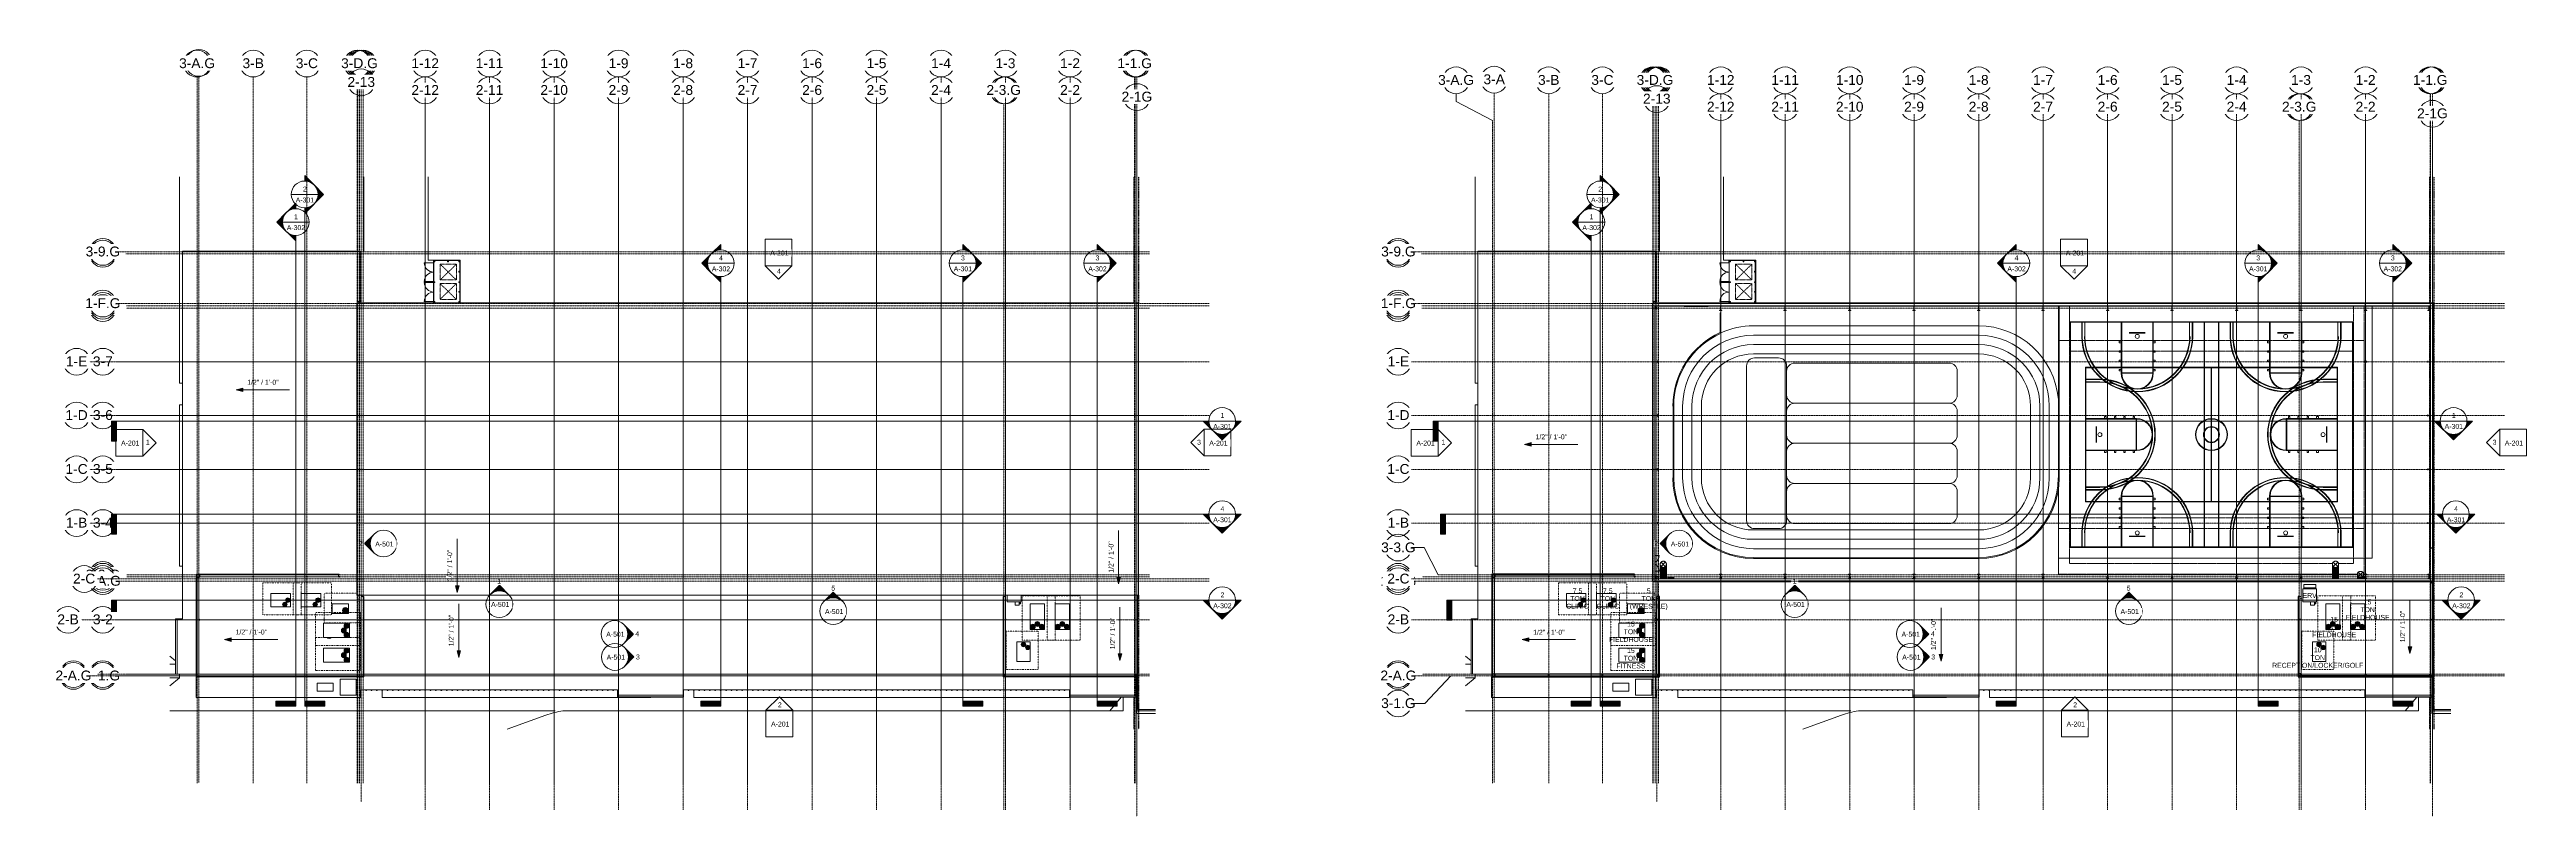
# Model space of a CAD drawing. Header units: inches. Extents: x 21400 to 32519, y -23426 to -19984.
import ezdxf

# ---------------------------------------------------------------- set-up
doc = ezdxf.new("R2010")
doc.units = ezdxf.units.IN
doc.header["$MEASUREMENT"] = 0
for name, pattern in [('Dash 1_16_', [0.125, 0.0625, -0.0625]), ('Dash dot', [0.625, 0.25, -0.1875, 0, -0.1875]), ('Grid Line 1_2_', [0.875, 0.5, -0.125, 0.125, -0.125]), ('Hidden', [0.28125, 0.1875, -0.09375]), ('Hidden 1_8_', [0.1875, 0.125, -0.0625])]:
    doc.linetypes.add(name, pattern=pattern)
for name, color, linetype, lineweight in [('A-DETL-HDLN', 90, 'Hidden 1_8_', 9), ('A-DOOR', 31, 'Continuous', 9), ('A-FLOR', 192, 'Continuous', 9), ('A-FLOR-CLRS', 90, 'Dash 1_16_', 9), ('A-FLOR-HRAL', 11, 'Continuous', 9), ('A-FLOR-OTLN', 90, 'Continuous', 9), ('A-GLAZ-CWMG', 51, 'Continuous', 9), ('A-PROP-SBCK', 71, 'Hidden', 25), ('A-ROOF', 132, 'Continuous', 9), ('A-ROOF-OTLN', 132, 'Continuous', 9), ('A-WALL', 113, 'Continuous', 9), ('A-WALL-PATT', 111, 'Continuous', 25), ('C-BLDG-PADS', 91, 'Continuous', 9), ('C-TOPO', 7, 'Continuous', 9), ('Conc', 7, 'Continuous', 9), ('E-ELEC-EQPM', 71, 'Continuous', 9), ('EOP-PR', 4, 'Continuous', 9), ('G-ANNO-DIMS', 111, 'Continuous', 9), ('G-ANNO-SYMB', 111, 'Continuous', 9), ('I-WALL', 2, 'Continuous', 9), ('L-SITE-WALL', 31, 'Continuous', 9), ('M-EQPM', 50, 'Continuous', 9), ('M-EQPM-IDEN', 50, 'Continuous', 9), ('M-HVAC-DUCT', 70, 'Continuous', 9), ('M-HVAC-DUCT-ANNO', 70, 'Continuous', 9), ('S-BEAM', 12, 'Continuous', 9), ('S-COLS', 52, 'Continuous', 9), ('S-GRID', 1, 'Continuous', 9), ('S-GRID-IDEN', 1, 'Continuous', 9)]:
    doc.layers.add(name, color=color, linetype=linetype, lineweight=lineweight)
doc.styles.add('Arial', font='arial.ttf', dxfattribs={"height": 44.258982})
doc.styles.add('Arial_1', font='arial.ttf', dxfattribs={"height": 22.129491})
pattern_1 = [(45, (5815.684, 0), (-23.758788, 23.758788), []), (45, (5815.684, 36), (-23.758788, 23.758788), [])]
pattern_2 = [(0, (5815.684, 0), (0, 30), []), (90, (5815.684, 0), (-30, 2e-15), [])]
pattern_3 = [(225, (31507.074, -22360.053), (23.758788, -23.758788), []), (225, (31507.074, -22396.053), (23.758788, -23.758788), [])]
pattern_4 = [(225, (31217.574, -22360.053), (23.758788, -23.758788), []), (225, (31217.574, -22396.053), (23.758788, -23.758788), [])]
pattern_5 = [(225, (30928.074, -22360.053), (23.758788, -23.758788), []), (225, (30928.074, -22396.053), (23.758788, -23.758788), [])]
pattern_6 = [(225, (30638.574, -22360.053), (23.758788, -23.758788), []), (225, (30638.574, -22396.053), (23.758788, -23.758788), [])]
pattern_7 = [(225, (30349.074, -22360.053), (23.758788, -23.758788), []), (225, (30349.074, -22396.053), (23.758788, -23.758788), [])]
pattern_8 = [(225, (30059.574, -22360.053), (23.758788, -23.758788), []), (225, (30059.574, -22396.053), (23.758788, -23.758788), [])]
pattern_9 = [(225, (29770.074, -22360.053), (23.758788, -23.758788), []), (225, (29770.074, -22396.053), (23.758788, -23.758788), [])]
pattern_10 = [(225, (29480.574, -22360.053), (23.758788, -23.758788), []), (225, (29480.574, -22396.053), (23.758788, -23.758788), [])]
pattern_11 = [(225, (29191.074, -22360.053), (23.758788, -23.758788), []), (225, (29191.074, -22396.053), (23.758788, -23.758788), [])]
pattern_12 = [(225, (28901.574, -22360.053), (23.758788, -23.758788), []), (225, (28901.574, -22396.053), (23.758788, -23.758788), [])]
pattern_13 = [(225, (32082.074, -22360.053), (23.758788, -23.758788), []), (225, (32082.074, -22396.053), (23.758788, -23.758788), [])]
pattern_14 = [(225, (31796.574, -22360.053), (23.758788, -23.758788), []), (225, (31796.574, -22396.053), (23.758788, -23.758788), [])]

msp = doc.modelspace()

# ---------------------------------------------------------------- texts
at = {"layer": 'G-ANNO-SYMB', "char_height": 22.1, "attachment_point": 2, "line_spacing_factor": 0.938532, "style": 'Arial_1'}
for s, insert, width in [('A-301', (22546, -20648), 98.28), ('2', (22546, -20599), 20.52), ('A-301', (28361, -20648), 98.28), ('2', (28361, -20599), 20.52), ('A-302', (22506, -20772), 98.28), ('1', (22506, -20723), 20.52), ('A-302', (28322, -20772), 98.28), ('1', (28322, -20723), 20.52), ('A-302', (24414, -20957), 98.28), ('4', (24414, -20908), 20.52), ('A-301', (25500, -20957), 98.28), ('3', (25500, -20908), 20.52), ('A-302', (26104, -20957), 98.28), ('3', (26104, -20908), 20.52), ('A-302', (30230, -20957), 98.28), ('4', (30230, -20908), 20.52), ('A-301', (31315, -20957), 98.28), ('3', (31315, -20908), 20.52), ('A-302', (31919, -20957), 98.28), ('3', (31919, -20908), 20.52), ('1', (26665, -21615), 20.52), ('A-301', (32193, -21664), 98.28), ('1', (32193, -21615), 20.52), ('A-301', (26665, -22083), 98.28), ('4', (26665, -22034), 20.52), ('A-301', (32203, -22083), 98.28), ('4', (32203, -22034), 20.52), ('2', (26665, -22420), 20.52), ('2', (32227, -22420), 20.52), ('A-302', (26665, -22469), 98.28), ('A-302', (32227, -22469), 98.28)]:
    msp.add_mtext(s, dxfattribs=dict(at, insert=insert, width=width))
at = {"layer": 'M-EQPM-IDEN', "attachment_point": 2, "line_spacing_factor": 0.938532, "style": 'Arial_1'}
for s, insert, char_height, width in [('7.5\\PTON\\PCLINIC', (28259, -22402), 22.1, 120.42), ('7.5\\PTON\\PCLINIC', (28395, -22402), 22.1, 120.42), ('5\\PTON\\P(WRESTLE)', (28579, -22402), 22.1, 201.96), ('ERV', (31546, -22423), 22.1, 75.6), ('15\\PTON\\PFIELDHOUSE', (31806, -22452), 22.1, 234.9), ('15\\PTON\\PFIELDHOUSE', (28499, -22551), 22.1, 234.9), ('15\\PTON\\PFIELDHOUSE', (31656, -22530), 22.1, 234.9), ('15\\PTON\\PFITNESS', (28499, -22670), 22.1, 155.25), ('10\\PTON\\PRECEPTION/LOCKER/GOLF', (31582, -22667), 22.13, 486.27)]:
    msp.add_mtext(s, dxfattribs=dict(at, insert=insert, char_height=char_height, width=width))

# ---------------------------------------------------------------- blocks, each defined once
blk = doc.blocks.new('Carrier_48TC_Standard_Efficiency_Gas_Heat_Electric_Cooling_Packaged_Rooftop_Unit_3_to_15_nominal_tons - 15 ton 48TC__16-873539-Roof Plan')
at = {"layer": 'M-EQPM', "linetype": 'Dash dot'}
for p, q in [((-106, -80), (-106, 68)), ((-106, 68), (94, 68)), ((94, 68), (94, -80)), ((94, -80), (-106, -80))]:
    blk.add_line(p, q, dxfattribs=at)
at = {"layer": 'M-EQPM'}
for p, q in [((58, 32), (-58, 32)), ((-58, 32), (-58, -32)), ((58, -32), (58, 32)), ((58, 27), (58, 15)), ((58, 27), (58, 27)), ((58, 15), (58, 15)), ((58, 10), (58, 10)), ((58, 9), (58, 10)), ((58, 10), (58, 9)), ((58, 9), (58, 9)), ((58, 7), (58, -25)), ((58, 7), (58, 7)), ((-58, -32), (58, -32)), ((58, -25), (58, -25))]:
    blk.add_line(p, q, dxfattribs=at)
for centre, radius in [((-45, 20), 11), ((-45, 20), 8.25), ((-45, 20), 5.5), ((-45, 20), 2.75), ((-33, 0), 11), ((-33, 0), 8.25), ((-33, 0), 5.5), ((-33, 0), 2.75), ((-45, -20), 11), ((-45, -20), 8.25), ((-45, -20), 5.5), ((-45, -20), 2.75)]:
    blk.add_circle(centre, radius, dxfattribs=at)
blk = doc.blocks.new('Rectangular Mullion - Rectangular Mullion 1-827989-Roof Plan')
at = {"layer": 'A-GLAZ-CWMG'}
blk.add_line((26285, -22799), (26284, -22799), dxfattribs=at)
blk = doc.blocks.new('Rectangular Mullion - Rectangular Mullion 1-827988-Roof Plan')
at = {"layer": 'A-GLAZ-CWMG'}
for p, q in [((26285, -22797), (26284, -22797)), ((26285, -22796), (26285, -22797))]:
    blk.add_line(p, q, dxfattribs=at)
blk = doc.blocks.new('Rectangular Mullion - Rectangular Mullion 1-769201-Roof Plan')
at = {"layer": 'A-GLAZ-CWMG'}
blk.add_line((26285, -22724), (26285, -22760), dxfattribs=at)
blk = doc.blocks.new('Rectangular Mullion - Rectangular Mullion 1-779532-Roof Plan')
at = {"layer": 'A-GLAZ-CWMG'}
for p, q in [((26284, -22688), (26285, -22688)), ((26285, -22688), (26285, -22724))]:
    blk.add_line(p, q, dxfattribs=at)
blk = doc.blocks.new('HSS-Round Hollow Structural Section-Column - HSS4X0_220-947151-Roof Plan')
at = {"layer": 'S-COLS'}
for radius, start, end in [(2, 0, 180), (1.8, 0, 180), (2, 180, 0), (1.8, 180, 0)]:
    blk.add_arc((0, 0), radius, start, end, dxfattribs=at)
blk = doc.blocks.new('Girt_C - 8_D-1065383-Roof Plan')
at = {"layer": 'S-BEAM'}
for p, q in [((22074, -22350), (22074, -22342)), ((22074, -22342), (22074, -22342)), ((22074, -22350), (22312, -22350)), ((22074, -22350), (22074, -22350)), ((22312, -22350), (22316, -22350)), ((22316, -22350), (22553, -22350)), ((22553, -22350), (22557, -22350)), ((22557, -22350), (22697, -22350)), ((22697, -22342), (22697, -22342)), ((22697, -22342), (22697, -22350)), ((22697, -22350), (22697, -22350))]:
    blk.add_line(p, q, dxfattribs=at)
blk = doc.blocks.new('Girt_C - 8_D-1065345-Roof Plan')
at = {"layer": 'S-BEAM'}
for p, q in [((22062, -22353), (22062, -22353)), ((22062, -22353), (22069, -22353)), ((22069, -22353), (22070, -22353)), ((22070, -22787), (22070, -22353))]:
    blk.add_line(p, q, dxfattribs=at)
blk = doc.blocks.new('Carrier_48TC_Standard_Efficiency_Gas_Heat_Electric_Cooling_Packaged_Rooftop_Unit_3_to_15_nominal_tons - 7_5 ton 48TC__08-873531-Roof Plan')
at = {"layer": 'M-EQPM', "linetype": 'Dash dot'}
for p, q in [((-92, 30), (-92, 66)), ((-92, 66), (80, 66)), ((80, 66), (80, -78)), ((-92, -78), (-92, -30)), ((80, -78), (-92, -78))]:
    blk.add_line(p, q, dxfattribs=at)
at = {"layer": 'M-EQPM'}
for p, q in [((44, 30), (-44, 30)), ((-44, 30), (-44, -30)), ((44, -30), (44, 30)), ((44, 25), (44, 12)), ((44, 25), (44, 25)), ((44, 12), (44, 12)), ((44, 8), (44, 8)), ((44, 7), (44, 8)), ((44, 8), (44, 7)), ((44, 7), (44, 7)), ((44, 5), (44, -24)), ((44, 5), (44, 5)), ((-44, -30), (44, -30)), ((44, -24), (44, -24))]:
    blk.add_line(p, q, dxfattribs=at)
for centre, radius in [((-32, 0), 10), ((-32, 0), 7.5), ((-32, 0), 5), ((-32, 0), 2.5), ((-19, 19), 10), ((-19, 19), 7.5), ((-19, 19), 5), ((-19, 19), 2.5)]:
    blk.add_circle(centre, radius, dxfattribs=at)
blk = doc.blocks.new('Carrier_48TC_Standard_Efficiency_Gas_Heat_Electric_Cooling_Packaged_Rooftop_Unit_3_to_15_nominal_tons - 7_5 ton 48TC__08-V1-Roof Plan')
at = {"layer": 'M-EQPM', "linetype": 'Dash dot'}
for p, q in [((-92, -78), (-92, 66)), ((-92, 66), (80, 66)), ((80, 66), (80, -78)), ((80, -78), (-92, -78))]:
    blk.add_line(p, q, dxfattribs=at)
at = {"layer": 'M-EQPM'}
for p, q in [((44, 30), (-44, 30)), ((-44, 30), (-44, -30)), ((44, -30), (44, 30)), ((44, 25), (44, 12)), ((44, 25), (44, 25)), ((44, 12), (44, 12)), ((44, 8), (44, 8)), ((44, 7), (44, 8)), ((44, 8), (44, 7)), ((44, 7), (44, 7)), ((44, 5), (44, -24)), ((44, 5), (44, 5)), ((-44, -30), (44, -30)), ((44, -24), (44, -24))]:
    blk.add_line(p, q, dxfattribs=at)
for centre, radius in [((-32, 0), 10), ((-32, 0), 7.5), ((-32, 0), 5), ((-32, 0), 2.5), ((-19, 19), 10), ((-19, 19), 7.5), ((-19, 19), 5), ((-19, 19), 2.5)]:
    blk.add_circle(centre, radius, dxfattribs=at)
blk = doc.blocks.new('Carrier_48TC_Standard_Efficiency_Gas_Heat_Electric_Cooling_Packaged_Rooftop_Unit_3_to_15_nominal_tons - 5 ton 48TC__06-873527-Roof Plan')
at = {"layer": 'M-EQPM', "linetype": 'Dash dot'}
for p, q in [((-85, -60), (-85, 64)), ((-85, 64), (73, 64)), ((73, 64), (73, -70)), ((73, -70), (-74, -70))]:
    blk.add_line(p, q, dxfattribs=at)
at = {"layer": 'M-EQPM'}
for p, q in [((37, 22), (-37, 22)), ((-37, 22), (-37, -22)), ((37, -22), (37, 22)), ((37, 20), (37, 9)), ((37, 20), (37, 20)), ((37, 9), (37, 9)), ((37, 5), (37, 5)), ((37, 4), (37, 5)), ((37, 5), (37, 4)), ((37, 4), (37, 4)), ((37, 1), (37, -15)), ((37, 1), (37, 1)), ((-37, -22), (37, -22)), ((37, -15), (37, -15))]:
    blk.add_line(p, q, dxfattribs=at)
for radius in [13, 9.75, 6.5, 3.25]:
    blk.add_circle((-23, 8), radius, dxfattribs=at)
blk = doc.blocks.new('Carrier_48TC_Standard_Efficiency_Gas_Heat_Electric_Cooling_Packaged_Rooftop_Unit_3_to_15_nominal_tons - 10 ton 48TC__12-873535-Roof Plan')
at = {"layer": 'M-EQPM', "linetype": 'Dash dot'}
for p, q in [((-92, -78), (-92, 66)), ((-92, 66), (80, 66)), ((80, 66), (80, -78)), ((80, -78), (-92, -78))]:
    blk.add_line(p, q, dxfattribs=at)
at = {"layer": 'M-EQPM'}
for p, q in [((44, 30), (-44, 30)), ((-44, 30), (-44, -30)), ((44, -30), (44, 30)), ((44, 25), (44, 12)), ((44, 25), (44, 25)), ((44, 12), (44, 12)), ((44, 8), (44, 8)), ((44, 7), (44, 8)), ((44, 8), (44, 7)), ((44, 7), (44, 7)), ((44, 5), (44, -24)), ((44, 5), (44, 5)), ((-44, -30), (44, -30)), ((44, -24), (44, -24))]:
    blk.add_line(p, q, dxfattribs=at)
for centre, radius in [((-32, 0), 10), ((-32, 0), 7.5), ((-32, 0), 5), ((-32, 0), 2.5), ((-19, 19), 10), ((-19, 19), 7.5), ((-19, 19), 5), ((-19, 19), 2.5)]:
    blk.add_circle(centre, radius, dxfattribs=at)
blk = doc.blocks.new('he3xrtf - 115 V Single Phase-880047-Roof Plan')
at = {"layer": 'M-EQPM', "lineweight": 15}
for p, q in [((0, 31), (-29, 31)), ((-29, 31), (-29, -31)), ((-45, -4), (-29, -4)), ((-45, -4), (-45, -22)), ((-29, -22), (-45, -22)), ((-39, -28), (-39, -24)), ((-29, -24), (-39, -24)), ((-39, -28), (-29, -28)), ((-29, -4), (-29, -22)), ((-29, -31), (0, -31))]:
    blk.add_line(p, q, dxfattribs=at)
blk = doc.blocks.new('Girt_C - 8_D-1077146-Roof Plan')
at = {"layer": 'S-BEAM'}
for p, q in [((26272, -22787), (25687, -22787)), ((25687, -22795), (25687, -22787)), ((26272, -22787), (26272, -22787)), ((26272, -22787), (26272, -22795)), ((25687, -22795), (26272, -22795)), ((25687, -22795), (25687, -22795)), ((26272, -22795), (26272, -22795))]:
    blk.add_line(p, q, dxfattribs=at)
blk = doc.blocks.new('Girt_C - 8_D-1078013-Roof Plan')
at = {"layer": 'S-BEAM'}
for p, q in [((25683, -22439), (25683, -22791)), ((25683, -22439), (25684, -22439)), ((25684, -22439), (25691, -22439)), ((25691, -22791), (25691, -22439)), ((25691, -22439), (25691, -22439)), ((25684, -22791), (25683, -22791)), ((25691, -22791), (25684, -22791))]:
    blk.add_line(p, q, dxfattribs=at)
blk = doc.blocks.new('Dimension Lumber - 4x8-1038247-Roof Plan')
at = {"layer": 'S-BEAM'}
for p, q in [((22795, -22857), (22795, -22861)), ((22798, -22861), (22795, -22861)), ((22798, -22861), (22798, -22857))]:
    blk.add_line(p, q, dxfattribs=at)
blk = doc.blocks.new('dumpster door - one-1001559-Roof Plan')
at = {"layer": 'A-DOOR'}
h = blk.add_hatch(dxfattribs=at)
h.set_pattern_fill('FP_1', color=256, style=0, pattern_type=2)
h.set_pattern_definition([(270, (0, 0), (-8, -5e-16), [])])
h.paths.add_polyline_path([(42, 0.5), (-42, 0.5), (-42, -0.5), (42, -0.5)], flags=0)
for p, q in [((-42, 0.5), (42, 0.5)), ((-42, -0.5), (-42, 0.5)), ((-42, 0), (-42, -42)), ((42, 0.5), (42, -0.5)), ((42, 0), (42, -42)), ((42, -0.5), (-42, -0.5))]:
    blk.add_line(p, q, dxfattribs=at)
for centre, start, end in [((-42, 0), 270, 0), ((42, 0), 180, 270)]:
    blk.add_arc(centre, 42, start, end, dxfattribs=at)
blk = doc.blocks.new('HSS-Hollow Structural Section-Column - HSS4X4X1_4-1001889-Roof Plan')
at = {"layer": 'S-COLS'}
for p, q in [((-2, -1.534), (-2, 1.534)), ((-1.767, 1.534), (-1.767, -1.534)), ((-1.534, 2), (1.534, 2)), ((1.534, 1.767), (-1.534, 1.767)), ((1.767, -1.534), (1.767, 1.534)), ((2, 1.534), (2, -1.534)), ((-1.534, -1.767), (1.534, -1.767)), ((1.534, -2), (-1.534, -2))]:
    blk.add_line(p, q, dxfattribs=at)
for centre, radius, start, end in [((-1.534, 1.534), 0.466, 90, 180), ((-1.534, 1.534), 0.233, 90, 180), ((1.534, 1.534), 0.466, 360, 90), ((1.534, 1.534), 0.233, 360, 90), ((-1.534, -1.534), 0.466, 180, 270), ((-1.534, -1.534), 0.233, 180, 270), ((1.534, -1.534), 0.466, 270, 360), ((1.534, -1.534), 0.233, 270, 360)]:
    blk.add_arc(centre, radius, start, end, dxfattribs=at)
blk = doc.blocks.new('Transformer-Dry-Type-Siemens - 6x6x6-1004770-Roof Plan')
at = {"layer": 'E-ELEC-EQPM'}
for p, q in [((36, 36), (-36, 36)), ((-36, 36), (-36, -36)), ((36, -36), (36, 36)), ((-36, -36), (36, -36))]:
    blk.add_line(p, q, dxfattribs=at)
blk = doc.blocks.new('Transformer-Dry-Type-Siemens - 6x3x6-1005805-Roof Plan')
at = {"layer": 'E-ELEC-EQPM'}
for p, q in [((36, 18), (-36, 18)), ((-36, 18), (-36, -18)), ((36, -18), (36, 18)), ((-36, -18), (36, -18))]:
    blk.add_line(p, q, dxfattribs=at)
blk = doc.blocks.new('Girt_C - 8_D-1077142-Roof Plan')
at = {"layer": 'S-BEAM'}
for p, q in [((26273, -22433), (26273, -22791)), ((26281, -22791), (26281, -22433)), ((26274, -22791), (26273, -22791)), ((26281, -22791), (26274, -22791)), ((26281, -22791), (26281, -22791))]:
    blk.add_line(p, q, dxfattribs=at)
blk = doc.blocks.new('Girt_C - 8_D-1076705-Roof Plan')
at = {"layer": 'S-BEAM'}
blk.add_line((22791, -21121), (22791, -21115), dxfattribs=at)
blk = doc.blocks.new('W-Wide Flange - 8_ WIDE-1052938-Roof Low')
at = {"layer": 'S-BEAM'}
for p, q in [((23083, -22349), (23085, -22349)), ((23089, -22349), (23083, -22349)), ((23083, -22349), (23083, -22349)), ((23083, -22349), (23083, -22350)), ((23085, -22350), (23083, -22350)), ((23083, -22350), (23083, -22350)), ((23083, -22350), (23089, -22350)), ((23083, -22359), (23083, -22350)), ((23086, -22349), (23086, -22350)), ((23086, -22350), (23086, -22349)), ((23087, -22349), (23089, -22349)), ((23089, -22350), (23087, -22350)), ((23089, -22349), (23089, -22349)), ((23089, -22350), (23089, -22349)), ((23089, -22350), (23089, -22350)), ((23089, -22359), (23089, -22350))]:
    blk.add_line(p, q, dxfattribs=at)
for centre, start_param, end_param in [((23085, -22349), 0, 1.570796), ((23085, -22350), 4.712389, 6.283185), ((23087, -22349), 1.570796, 3.141593), ((23087, -22350), 3.141593, 4.712389)]:
    blk.add_ellipse(centre, major_axis=(0.89, 0), ratio=0.041631, start_param=start_param, end_param=end_param, dxfattribs=at)
blk = doc.blocks.new('W-Wide Flange - 8_ WIDE-1052943-Roof Low')
at = {"layer": 'S-BEAM'}
for p, q in [((23372, -22349), (23374, -22349)), ((23378, -22349), (23372, -22349)), ((23372, -22349), (23372, -22349)), ((23372, -22349), (23372, -22350)), ((23374, -22350), (23372, -22350)), ((23372, -22350), (23372, -22350)), ((23372, -22350), (23378, -22350)), ((23372, -22359), (23372, -22350)), ((23375, -22349), (23375, -22350)), ((23376, -22350), (23376, -22349)), ((23377, -22349), (23378, -22349)), ((23378, -22350), (23377, -22350)), ((23378, -22349), (23378, -22349)), ((23378, -22350), (23378, -22349)), ((23378, -22350), (23378, -22350)), ((23378, -22359), (23378, -22350))]:
    blk.add_line(p, q, dxfattribs=at)
for centre, start_param, end_param in [((23374, -22349), 0, 1.570796), ((23374, -22350), 4.712389, 6.283185), ((23377, -22349), 1.570796, 3.141593), ((23377, -22350), 3.141593, 4.712389)]:
    blk.add_ellipse(centre, major_axis=(0.89, 0), ratio=0.041631, start_param=start_param, end_param=end_param, dxfattribs=at)
blk = doc.blocks.new('W-Wide Flange - 8_ WIDE-1052948-Roof Low')
at = {"layer": 'S-BEAM'}
for p, q in [((23662, -22349), (23664, -22349)), ((23668, -22349), (23662, -22349)), ((23662, -22349), (23662, -22349)), ((23662, -22349), (23662, -22350)), ((23664, -22350), (23662, -22350)), ((23662, -22350), (23662, -22350)), ((23662, -22350), (23668, -22350)), ((23662, -22359), (23662, -22350)), ((23665, -22349), (23665, -22350)), ((23665, -22350), (23665, -22349)), ((23666, -22349), (23668, -22349)), ((23668, -22350), (23666, -22350)), ((23668, -22349), (23668, -22349)), ((23668, -22350), (23668, -22349)), ((23668, -22350), (23668, -22350)), ((23668, -22359), (23668, -22350))]:
    blk.add_line(p, q, dxfattribs=at)
for centre, start_param, end_param in [((23664, -22349), 0, 1.570796), ((23664, -22350), 4.712389, 6.283185), ((23666, -22349), 1.570796, 3.141593), ((23666, -22350), 3.141593, 4.712389)]:
    blk.add_ellipse(centre, major_axis=(0.89, 0), ratio=0.041631, start_param=start_param, end_param=end_param, dxfattribs=at)
blk = doc.blocks.new('W-Wide Flange - 8_ WIDE-1053124-Roof Low')
at = {"layer": 'S-BEAM'}
for p, q in [((24241, -22350), (24243, -22350)), ((24247, -22350), (24241, -22350)), ((24241, -22350), (24241, -22350)), ((24241, -22350), (24241, -22351)), ((24244, -22350), (24244, -22351)), ((24244, -22351), (24244, -22350)), ((24245, -22350), (24247, -22350)), ((24247, -22350), (24247, -22350)), ((24247, -22351), (24247, -22350)), ((24243, -22351), (24241, -22351)), ((24241, -22351), (24241, -22351)), ((24241, -22351), (24247, -22351)), ((24241, -22359), (24241, -22351)), ((24247, -22351), (24245, -22351)), ((24247, -22351), (24247, -22351)), ((24247, -22359), (24247, -22351))]:
    blk.add_line(p, q, dxfattribs=at)
for centre, start_param, end_param in [((24243, -22350), 0, 1.570796), ((24245, -22350), 1.570796, 3.141593), ((24243, -22351), 4.712389, 6.283185), ((24245, -22351), 3.141593, 4.712389)]:
    blk.add_ellipse(centre, major_axis=(0.89, 0), ratio=0.041631, start_param=start_param, end_param=end_param, dxfattribs=at)
blk = doc.blocks.new('W-Wide Flange - 8_ WIDE-1053147-Roof Low')
at = {"layer": 'S-BEAM'}
for p, q in [((25688, -22349), (25690, -22349)), ((25694, -22349), (25688, -22349)), ((25688, -22349), (25688, -22349)), ((25688, -22349), (25688, -22350)), ((25690, -22350), (25688, -22350)), ((25688, -22350), (25688, -22350)), ((25688, -22350), (25694, -22350)), ((25688, -22359), (25688, -22350)), ((25691, -22349), (25691, -22350)), ((25692, -22350), (25692, -22349)), ((25693, -22349), (25694, -22349)), ((25694, -22350), (25693, -22350)), ((25694, -22349), (25694, -22349)), ((25694, -22350), (25694, -22349)), ((25694, -22350), (25694, -22350)), ((25694, -22359), (25694, -22350))]:
    blk.add_line(p, q, dxfattribs=at)
for centre, start_param, end_param in [((25690, -22349), 0, 1.570796), ((25690, -22350), 4.712389, 6.283185), ((25693, -22349), 1.570796, 3.141593), ((25693, -22350), 3.141593, 4.712389)]:
    blk.add_ellipse(centre, major_axis=(0.89, 0), ratio=0.041631, start_param=start_param, end_param=end_param, dxfattribs=at)
blk = doc.blocks.new('W-Wide Flange - 8_ WIDE-1053154-Roof Low')
at = {"layer": 'S-BEAM'}
for p, q in [((25978, -22347), (25980, -22347)), ((25984, -22347), (25978, -22347)), ((25978, -22347), (25978, -22347)), ((25978, -22347), (25978, -22348)), ((25980, -22348), (25978, -22348)), ((25978, -22348), (25978, -22348)), ((25978, -22348), (25984, -22348)), ((25978, -22359), (25978, -22348)), ((25981, -22347), (25981, -22348)), ((25981, -22348), (25981, -22347)), ((25982, -22347), (25984, -22347)), ((25984, -22348), (25982, -22348)), ((25984, -22347), (25984, -22347)), ((25984, -22348), (25984, -22347)), ((25984, -22348), (25984, -22348)), ((25984, -22359), (25984, -22348))]:
    blk.add_line(p, q, dxfattribs=at)
for centre, start_param, end_param in [((25980, -22347), 0, 1.570796), ((25980, -22348), 4.712389, 6.283185), ((25982, -22347), 1.570796, 3.141593), ((25982, -22348), 3.141593, 4.712389)]:
    blk.add_ellipse(centre, major_axis=(0.89, 0), ratio=0.041631, start_param=start_param, end_param=end_param, dxfattribs=at)
blk = doc.blocks.new('Girt_C - 10_D-1031050-Roof Low')
at = {"layer": 'S-BEAM'}
for p, q in [((22791, -22370), (26273, -22370)), ((26279, -22360), (22799, -22360)), ((26279, -22360), (26279, -22360))]:
    blk.add_line(p, q, dxfattribs=at)
blk = doc.blocks.new('Carrier_48TC_Standard_Efficiency_Gas_Heat_Electric_Cooling_Packaged_Rooftop_Unit_3_to_15_nominal_tons - 15 ton 48TC__16-873539-Roof Low')
at = {"layer": 'M-EQPM', "linetype": 'Dash dot'}
for p, q in [((-106, -80), (-106, 68)), ((-106, 68), (94, 68)), ((94, 68), (94, -80)), ((94, -80), (-106, -80))]:
    blk.add_line(p, q, dxfattribs=at)
at = {"layer": 'M-EQPM'}
for p, q in [((58, 32), (-58, 32)), ((-58, 32), (-58, -32)), ((58, -32), (58, 32)), ((58, 27), (58, 15)), ((58, 27), (58, 27)), ((58, 15), (58, 15)), ((58, 10), (58, 10)), ((58, 9), (58, 10)), ((58, 10), (58, 9)), ((58, 9), (58, 9)), ((58, 7), (58, -25)), ((58, 7), (58, 7)), ((-58, -32), (58, -32)), ((58, -25), (58, -25))]:
    blk.add_line(p, q, dxfattribs=at)
for centre, radius in [((-45, 20), 11), ((-45, 20), 8.25), ((-45, 20), 5.5), ((-45, 20), 2.75), ((-33, 0), 11), ((-33, 0), 8.25), ((-33, 0), 5.5), ((-33, 0), 2.75), ((-45, -20), 11), ((-45, -20), 8.25), ((-45, -20), 5.5), ((-45, -20), 2.75)]:
    blk.add_circle(centre, radius, dxfattribs=at)
blk = doc.blocks.new('Rectangular Mullion - Profile_Polycarbonate_Upper and left-1075845-Roof Low')
at = {"layer": 'A-GLAZ-CWMG', "lineweight": 13}
for p, q in [((-3.622, 1.141125), (0, 1.141125)), ((-3.622, 0.787125), (-3.622, 1.141125)), ((-3.372, 0.787125), (-3.622, 0.787125)), ((-0.0625, 1.078625), (-3.5595, 1.078625)), ((-3.5595, 1.078625), (-3.5595, 0.849625)), ((-3.5595, 0.849625), (-3.372, 0.849625)), ((-3.372, 0.849625), (-3.372, 0.787125)), ((-0.0625, -0.922375), (-0.0625, 1.078625)), ((0, 1.141125), (0, -0.984875)), ((-2.834, -0.984875), (-2.834, -0.859875)), ((-2.834, -0.859875), (-2.7715, -0.859875)), ((0, -0.984875), (-2.834, -0.984875)), ((-2.7715, -0.859875), (-2.7715, -0.922375)), ((-2.7715, -0.922375), (-0.0625, -0.922375))]:
    blk.add_line(p, q, dxfattribs=at)
blk = doc.blocks.new('Rectangular Mullion - Profile_Polycarbonate_right-1075846-Roof Low')
at = {"layer": 'A-GLAZ-CWMG', "lineweight": 13}
for p, q in [((0, 1.141125), (-3.622, 1.141125)), ((-3.622, 1.141125), (-3.622, 0.787125)), ((-3.622, 0.787125), (-3.372, 0.787125)), ((-3.5595, 0.849625), (-3.5595, 1.078625)), ((-3.5595, 1.078625), (-0.0625, 1.078625)), ((-3.372, 0.849625), (-3.5595, 0.849625)), ((-3.372, 0.787125), (-3.372, 0.849625)), ((-0.0625, 1.078625), (-0.0625, -0.922375)), ((0, -0.984875), (0, 1.141125)), ((-2.7715, -0.859875), (-2.834, -0.859875)), ((-2.834, -0.859875), (-2.834, -0.984875)), ((-2.834, -0.984875), (0, -0.984875)), ((-2.7715, -0.922375), (-2.7715, -0.859875)), ((-0.0625, -0.922375), (-2.7715, -0.922375))]:
    blk.add_line(p, q, dxfattribs=at)
blk = doc.blocks.new('Rectangular Mullion - Rectangular Mullion 1-827989-Roof Low')
at = {"layer": 'A-GLAZ-CWMG'}
blk.add_line((26285, -22799), (26284, -22799), dxfattribs=at)
blk = doc.blocks.new('Rectangular Mullion - Rectangular Mullion 1-827988-Roof Low')
at = {"layer": 'A-GLAZ-CWMG'}
for p, q in [((26285, -22797), (26284, -22797)), ((26285, -22796), (26285, -22797))]:
    blk.add_line(p, q, dxfattribs=at)
blk = doc.blocks.new('Rectangular Mullion - Rectangular Mullion 1-769201-Roof Low')
at = {"layer": 'A-GLAZ-CWMG'}
blk.add_line((26285, -22724), (26285, -22760), dxfattribs=at)
blk = doc.blocks.new('Rectangular Mullion - Rectangular Mullion 1-779532-Roof Low')
at = {"layer": 'A-GLAZ-CWMG'}
for p, q in [((26284, -22688), (26285, -22688)), ((26285, -22688), (26285, -22724))]:
    blk.add_line(p, q, dxfattribs=at)
blk = doc.blocks.new('HSS-Round Hollow Structural Section-Column - HSS4X0_220-947151-Roof Low')
at = {"layer": 'S-COLS', "lineweight": 15}
for radius, start, end in [(1.8, 0, 180), (2, 360, 180), (1.8, 180, 0), (2, 180, 360)]:
    blk.add_arc((0, 0), radius, start, end, dxfattribs=at)
blk = doc.blocks.new('HSS-Round Hollow Structural Section-Column - HSS4X0_220-V2-Roof Low')
at = {"layer": 'S-COLS', "lineweight": 15}
for radius, start, end in [(1.8, 0, 180), (2, 360, 180), (1.8, 180, 0), (2, 180, 360)]:
    blk.add_arc((0, 0), radius, start, end, dxfattribs=at)
blk = doc.blocks.new('HSS-Hollow Structural Section-Column - HSS4X4X1_4-1051982-Roof Low')
at = {"layer": 'S-COLS', "lineweight": 15}
for p, q in [((-2, 1.534), (-2, -1.534)), ((-1.767, -1.534), (-1.767, 1.534)), ((1.534, 2), (-1.534, 2)), ((-1.534, 1.767), (1.534, 1.767)), ((1.767, 1.534), (1.767, -1.534)), ((2, -1.534), (2, 1.534)), ((1.534, -1.767), (-1.534, -1.767)), ((-1.534, -2), (1.534, -2))]:
    blk.add_line(p, q, dxfattribs=at)
for centre, radius, start, end in [((-1.534, 1.534), 0.466, 90, 180), ((-1.534, 1.534), 0.233, 90, 180), ((1.534, 1.534), 0.466, 360, 90), ((1.534, 1.534), 0.233, 0, 90), ((-1.534, -1.534), 0.466, 180, 270), ((-1.534, -1.534), 0.233, 180, 270), ((1.534, -1.534), 0.233, 270, 360), ((1.534, -1.534), 0.466, 270, 360)]:
    blk.add_arc(centre, radius, start, end, dxfattribs=at)
blk = doc.blocks.new('HSS-Hollow Structural Section-Column - HSS4X4X1_4-V3-Roof Low')
at = {"layer": 'S-COLS'}
h = blk.add_hatch(dxfattribs=at)
h.set_pattern_fill('FP_4', color=256, style=0, pattern_type=2)
h.set_pattern_definition([(225, (28617.2, -22543.053), (23.758788, -23.758788), []), (225, (28617.2, -22579.053), (23.758788, -23.758788), [])])
h.paths.add_polyline_path([(-2, 2), (-2, 2), (-2, 2), (-2, 2)], flags=0)
h.paths.add_polyline_path([(2, 2), (-2, 2), (-2, 2), (2, 2)], flags=0)
h.paths.add_polyline_path([(2, 2), (2, 2), (2, 2), (2, 2)], flags=0)
h.paths.add_polyline_path([(2, -2), (2, -2), (2, -2), (2, -2)], flags=0)
h.paths.add_polyline_path([(2, 2), (2, 2), (2, -2), (2, -2)], flags=0)
h.paths.add_polyline_path([(-2, -2), (-2, -2), (-2, -2), (-2, -2)], flags=0)
h.paths.add_polyline_path([(-2, 2), (-2, -2), (-2, -2), (-2, 2)], flags=0)
h.paths.add_polyline_path([(-2, -2), (-2, -2), (2, -2), (2, -2)], flags=0)
at = {"layer": 'S-COLS', "lineweight": 15}
for p, q in [((-2, -2), (-2, 2)), ((-2, 2), (2, 2)), ((2, 2), (-2, 2)), ((-2, 2), (-2, -2)), ((2, 2), (2, -2)), ((2, -2), (2, 2)), ((2, -2), (-2, -2)), ((-2, -2), (2, -2))]:
    blk.add_line(p, q, dxfattribs=at)
for centre, radius, start, end in [((-2, 2), 0.233, 90, 180), ((-2, 2), 0.466, 90, 180), ((2, 2), 0.233, 0, 90), ((2, 2), 0.466, 360, 90), ((-2, -2), 0.233, 180, 270), ((-2, -2), 0.466, 180, 270), ((2, -2), 0.233, 270, 360), ((2, -2), 0.466, 270, 360)]:
    blk.add_arc(centre, radius, start, end, dxfattribs=at)
blk = doc.blocks.new('HSS-Hollow Structural Section-Column - HSS4X4X1_4-V4-Roof Low')
at = {"layer": 'S-COLS', "lineweight": 15}
for p, q in [((-2, 1.534), (-2, -1.534)), ((-1.767, -1.534), (-1.767, 1.534)), ((1.534, 2), (-1.534, 2)), ((-1.534, 1.767), (1.534, 1.767)), ((1.767, 1.534), (1.767, -1.534)), ((2, -1.534), (2, 1.534)), ((1.534, -1.767), (-1.534, -1.767)), ((-1.534, -2), (1.534, -2))]:
    blk.add_line(p, q, dxfattribs=at)
for centre, radius, start, end in [((-1.534, 1.534), 0.466, 90, 180), ((-1.534, 1.534), 0.233, 90, 180), ((1.534, 1.534), 0.466, 360, 90), ((1.534, 1.534), 0.233, 0, 90), ((-1.534, -1.534), 0.466, 180, 270), ((-1.534, -1.534), 0.233, 180, 270), ((1.534, -1.534), 0.233, 270, 360), ((1.534, -1.534), 0.466, 270, 360)]:
    blk.add_arc(centre, radius, start, end, dxfattribs=at)
blk = doc.blocks.new('Door_Single_Storefront - one-815663-Roof Low')
at = {"layer": 'A-DOOR'}
blk.add_line((-18, -35), (-18, -16), dxfattribs=at)
blk.add_arc((-18, 0), 35.2, 270, 332.156, dxfattribs=at)
blk = doc.blocks.new('Door_Single_Storefront - one-824383-Roof Low')
at = {"layer": 'A-DOOR'}
blk.add_line((-18, 35), (-18, 16), dxfattribs=at)
blk.add_arc((-18, 0), 35.2, 27.844, 90, dxfattribs=at)
blk = doc.blocks.new('Carrier_48TC_Standard_Efficiency_Gas_Heat_Electric_Cooling_Packaged_Rooftop_Unit_3_to_15_nominal_tons - 7_5 ton 48TC__08-873531-Roof Low')
at = {"layer": 'M-EQPM', "linetype": 'Dash dot'}
for p, q in [((-92, 30), (-92, 66)), ((-92, 66), (80, 66)), ((80, 66), (80, -78)), ((-92, -78), (-92, -30)), ((80, -78), (-92, -78))]:
    blk.add_line(p, q, dxfattribs=at)
at = {"layer": 'M-EQPM'}
for p, q in [((44, 30), (-44, 30)), ((-44, 30), (-44, -30)), ((44, -30), (44, 30)), ((44, 25), (44, 12)), ((44, 25), (44, 25)), ((44, 12), (44, 12)), ((44, 8), (44, 8)), ((44, 7), (44, 8)), ((44, 8), (44, 7)), ((44, 7), (44, 7)), ((44, 5), (44, -24)), ((44, 5), (44, 5)), ((-44, -30), (44, -30)), ((44, -24), (44, -24))]:
    blk.add_line(p, q, dxfattribs=at)
for centre, radius in [((-32, 0), 10), ((-32, 0), 7.5), ((-32, 0), 5), ((-32, 0), 2.5), ((-19, 19), 10), ((-19, 19), 7.5), ((-19, 19), 5), ((-19, 19), 2.5)]:
    blk.add_circle(centre, radius, dxfattribs=at)
blk = doc.blocks.new('Carrier_48TC_Standard_Efficiency_Gas_Heat_Electric_Cooling_Packaged_Rooftop_Unit_3_to_15_nominal_tons - 7_5 ton 48TC__08-V5-Roof Low')
at = {"layer": 'M-EQPM', "linetype": 'Dash dot'}
for p, q in [((-92, -78), (-92, 66)), ((-92, 66), (80, 66)), ((80, 66), (80, -78)), ((80, -78), (-92, -78))]:
    blk.add_line(p, q, dxfattribs=at)
at = {"layer": 'M-EQPM'}
for p, q in [((44, 30), (-44, 30)), ((-44, 30), (-44, -30)), ((44, -30), (44, 30)), ((44, 25), (44, 12)), ((44, 25), (44, 25)), ((44, 12), (44, 12)), ((44, 8), (44, 8)), ((44, 7), (44, 8)), ((44, 8), (44, 7)), ((44, 7), (44, 7)), ((44, 5), (44, -24)), ((44, 5), (44, 5)), ((-44, -30), (44, -30)), ((44, -24), (44, -24))]:
    blk.add_line(p, q, dxfattribs=at)
for centre, radius in [((-32, 0), 10), ((-32, 0), 7.5), ((-32, 0), 5), ((-32, 0), 2.5), ((-19, 19), 10), ((-19, 19), 7.5), ((-19, 19), 5), ((-19, 19), 2.5)]:
    blk.add_circle(centre, radius, dxfattribs=at)
blk = doc.blocks.new('Carrier_48TC_Standard_Efficiency_Gas_Heat_Electric_Cooling_Packaged_Rooftop_Unit_3_to_15_nominal_tons - 5 ton 48TC__06-873527-Roof Low')
at = {"layer": 'M-EQPM', "linetype": 'Dash dot'}
for p, q in [((-85, -70), (-85, 64)), ((-85, 64), (73, 64)), ((73, 64), (73, -70)), ((73, -70), (-85, -70))]:
    blk.add_line(p, q, dxfattribs=at)
at = {"layer": 'M-EQPM'}
for p, q in [((37, 22), (-37, 22)), ((-37, 22), (-37, -22)), ((37, -22), (37, 22)), ((37, 20), (37, 9)), ((37, 20), (37, 20)), ((37, 9), (37, 9)), ((37, 5), (37, 5)), ((37, 4), (37, 5)), ((37, 5), (37, 4)), ((37, 4), (37, 4)), ((37, 1), (37, -15)), ((37, 1), (37, 1)), ((-37, -22), (37, -22)), ((37, -15), (37, -15))]:
    blk.add_line(p, q, dxfattribs=at)
for radius in [13, 9.75, 6.5, 3.25]:
    blk.add_circle((-23, 8), radius, dxfattribs=at)
blk = doc.blocks.new('Carrier_48TC_Standard_Efficiency_Gas_Heat_Electric_Cooling_Packaged_Rooftop_Unit_3_to_15_nominal_tons - 10 ton 48TC__12-873535-Roof Low')
at = {"layer": 'M-EQPM', "linetype": 'Dash dot'}
for p, q in [((-92, -78), (-92, 66)), ((-92, 66), (80, 66)), ((80, 66), (80, -78)), ((80, -78), (-92, -78))]:
    blk.add_line(p, q, dxfattribs=at)
at = {"layer": 'M-EQPM'}
for p, q in [((44, 30), (-44, 30)), ((-44, 30), (-44, -30)), ((44, -30), (44, 30)), ((44, 25), (44, 12)), ((44, 25), (44, 25)), ((44, 12), (44, 12)), ((44, 8), (44, 8)), ((44, 7), (44, 8)), ((44, 8), (44, 7)), ((44, 7), (44, 7)), ((44, 5), (44, -24)), ((44, 5), (44, 5)), ((-44, -30), (44, -30)), ((44, -24), (44, -24))]:
    blk.add_line(p, q, dxfattribs=at)
for centre, radius in [((-32, 0), 10), ((-32, 0), 7.5), ((-32, 0), 5), ((-32, 0), 2.5), ((-19, 19), 10), ((-19, 19), 7.5), ((-19, 19), 5), ((-19, 19), 2.5)]:
    blk.add_circle(centre, radius, dxfattribs=at)
blk = doc.blocks.new('he3xrtf - 115 V Single Phase-880047-Roof Low')
at = {"layer": 'M-EQPM', "lineweight": 15}
for p, q in [((29, 31), (-29, 31)), ((-29, 31), (-29, -31)), ((29, -31), (29, 31)), ((29, 27), (34, 27)), ((29, -27), (29, 27)), ((34, 27), (49, 27)), ((34, 27), (34, -27)), ((49, 27), (49, -27)), ((-45, -4), (-29, -4)), ((-45, -4), (-45, -22)), ((-29, -22), (-45, -22)), ((-39, -28), (-39, -24)), ((-29, -24), (-39, -24)), ((-39, -28), (-29, -28)), ((-29, -4), (-29, -22)), ((-29, -31), (29, -31)), ((34, -27), (29, -27)), ((49, -27), (34, -27))]:
    blk.add_line(p, q, dxfattribs=at)
blk = doc.blocks.new('Round Elbow - 1_5 D-870650-Roof Low')
at = {"layer": 'M-HVAC-DUCT'}
for points in [[(25945, -22359), (25959, -22359), (25959, -22354), (25956, -22354), (25954, -22353), (25952, -22352), (25949, -22351), (25948, -22349), (25946, -22347), (25945, -22345), (25945, -22342), (25945, -22341), (25945, -22359), (25945, -22359)], [(25961, -22359), (25973, -22359), (25973, -22340), (25972, -22343), (25972, -22345), (25970, -22347), (25969, -22349), (25967, -22351), (25965, -22353), (25962, -22354), (25960, -22354), (25959, -22354), (25959, -22359), (25961, -22359)]]:
    blk.add_hatch(color=256, dxfattribs=at).paths.add_polyline_path(points, flags=0)
h = blk.add_hatch(color=256, dxfattribs=at)
h.paths.add_polyline_path([(25959, -22354), (25959, -22354), (25958, -22354)], flags=0)
h.paths.add_polyline_path([(25960, -22354), (25961, -22354), (25961, -22354)], flags=0)
h.paths.add_polyline_path([(25963, -22353), (25963, -22353), (25963, -22353)], flags=0)
h.paths.add_polyline_path([(25965, -22352), (25966, -22352), (25966, -22352)], flags=0)
h.paths.add_polyline_path([(25967, -22351), (25968, -22351), (25967, -22351)], flags=0)
h.paths.add_polyline_path([(25969, -22349), (25969, -22349), (25969, -22349)], flags=0)
h.paths.add_polyline_path([(25971, -22347), (25971, -22347), (25971, -22346)], flags=0)
h.paths.add_polyline_path([(25972, -22345), (25972, -22345), (25972, -22345)], flags=0)
h.paths.add_polyline_path([(25972, -22343), (25972, -22342), (25972, -22342)], flags=0)
h.paths.add_polyline_path([(25959, -22326), (25959, -22326), (25959, -22326)], flags=0)
at = {"layer": 'M-HVAC-DUCT', "flags": 128}
for points in [[(25945, -22337), (25945, -22337), (25945, -22337), (25945, -22336), (25945, -22336), (25945, -22335)], [(25945, -22340), (25945, -22339), (25945, -22339), (25945, -22338), (25945, -22338), (25945, -22337)], [(25945, -22359), (25945, -22358), (25945, -22357), (25945, -22356), (25945, -22354), (25945, -22353), (25945, -22352), (25945, -22351), (25945, -22350), (25945, -22349), (25945, -22348), (25945, -22347), (25945, -22346), (25945, -22345), (25945, -22344), (25945, -22344), (25945, -22343), (25945, -22342), (25945, -22342), (25945, -22341), (25945, -22341), (25945, -22341), (25945, -22340), (25945, -22340), (25945, -22340), (25945, -22340), (25945, -22340)], [(25946, -22335), (25946, -22335), (25946, -22334), (25946, -22334), (25946, -22333), (25947, -22333), (25947, -22332), (25947, -22332), (25948, -22331), (25948, -22331), (25948, -22330), (25949, -22330), (25949, -22330), (25950, -22329), (25950, -22329), (25951, -22329), (25951, -22328), (25951, -22328), (25952, -22328), (25952, -22328)], [(25952, -22328), (25952, -22327), (25953, -22327), (25953, -22327), (25954, -22327), (25955, -22327), (25955, -22326), (25956, -22326), (25956, -22326), (25957, -22326), (25957, -22326), (25958, -22326), (25958, -22326), (25959, -22326)], [(25959, -22326), (25959, -22326), (25960, -22326), (25960, -22326), (25961, -22326), (25961, -22326), (25962, -22326), (25962, -22327), (25963, -22327), (25963, -22327), (25964, -22327), (25965, -22327), (25965, -22328), (25966, -22328), (25966, -22328), (25966, -22328), (25967, -22329), (25967, -22329), (25968, -22330), (25968, -22330), (25969, -22330), (25969, -22331), (25969, -22331), (25970, -22332), (25970, -22332), (25970, -22332), (25971, -22333), (25971, -22333), (25971, -22334), (25971, -22334), (25972, -22335), (25972, -22336), (25972, -22336), (25972, -22337), (25972, -22337), (25972, -22338), (25972, -22338), (25972, -22339), (25973, -22339), (25973, -22340), (25973, -22340)], [(25973, -22340), (25973, -22340), (25973, -22340), (25973, -22341), (25973, -22341), (25973, -22341), (25973, -22342), (25973, -22342), (25973, -22343), (25973, -22343), (25973, -22344), (25973, -22345), (25973, -22346), (25973, -22346), (25973, -22347), (25973, -22348), (25973, -22349), (25973, -22350), (25973, -22352), (25973, -22353), (25973, -22354), (25973, -22355), (25973, -22357), (25973, -22358), (25973, -22359)]]:
    blk.add_lwpolyline(points, dxfattribs=at)
at = {"layer": 'M-HVAC-DUCT'}
for start, end in [(159.3901, 166.2756), (170, 180), (180, 190), (193.7244, 200.6099), (149.0836, 155.296), (204.704, 210.9164), (138.7756, 144.7085), (215.2915, 221.2244), (128.4657, 134.2517), (225.7483, 231.5343), (118.1534, 123.8542), (107.8378, 113.4886), (97.5179, 103.1421), (90, 92.8079), (87.1921, 90), (76.8579, 82.4821), (66.5114, 72.1622), (56.1458, 61.8466), (45.7483, 51.5343), (308.4657, 314.2517), (35.2915, 41.2244), (318.7756, 324.7085), (24.704, 30.9164), (329.0836, 335.296), (13.7244, 20.6099), (0, 10), (350, 0), (339.3901, 346.2756), (236.1458, 241.8466), (246.5114, 252.1622), (256.8579, 262.4821), (267.1921, 270), (270, 272.8079), (277.5179, 283.1421), (287.8378, 293.4886), (298.1534, 303.8542)]:
    blk.add_arc((25959, -22340), 14, start, end, dxfattribs=at)
blk = doc.blocks.new('Round Elbow - 1_5 D-V6-Roof Low')
at = {"layer": 'M-HVAC-DUCT'}
for points in [[(25844, -22336), (25846, -22336), (25846, -22308), (25843, -22308), (25842, -22307), (25839, -22306), (25837, -22305), (25836, -22303), (25834, -22301), (25833, -22299), (25833, -22296), (25832, -22295), (25832, -22336), (25842, -22336)], [(25851, -22336), (25860, -22336), (25860, -22294), (25860, -22297), (25859, -22299), (25858, -22301), (25857, -22303), (25855, -22305), (25853, -22307), (25850, -22308), (25848, -22308), (25846, -22308), (25846, -22336), (25849, -22336)]]:
    blk.add_hatch(color=256, dxfattribs=at).paths.add_polyline_path(points, flags=0)
h = blk.add_hatch(color=256, dxfattribs=at)
h.paths.add_polyline_path([(25846, -22308), (25847, -22308), (25846, -22308)], flags=0)
h.paths.add_polyline_path([(25848, -22308), (25849, -22308), (25848, -22308)], flags=0)
h.paths.add_polyline_path([(25851, -22307), (25851, -22307), (25851, -22307)], flags=0)
h.paths.add_polyline_path([(25853, -22306), (25853, -22306), (25854, -22306)], flags=0)
h.paths.add_polyline_path([(25855, -22305), (25855, -22305), (25855, -22305)], flags=0)
h.paths.add_polyline_path([(25857, -22303), (25857, -22303), (25857, -22303)], flags=0)
h.paths.add_polyline_path([(25858, -22301), (25858, -22301), (25859, -22300)], flags=0)
h.paths.add_polyline_path([(25859, -22299), (25860, -22299), (25859, -22299)], flags=0)
h.paths.add_polyline_path([(25860, -22297), (25860, -22296), (25860, -22296)], flags=0)
for p, q in [((25846, -22336), (25832, -22336)), ((25860, -22336), (25846, -22336))]:
    blk.add_line(p, q, dxfattribs=at)
at = {"layer": 'M-HVAC-DUCT', "flags": 128}
for points in [[(25832, -22294), (25832, -22293), (25832, -22293), (25832, -22292), (25833, -22292), (25833, -22291)], [(25832, -22336), (25832, -22334), (25832, -22333), (25832, -22331), (25832, -22329), (25832, -22328), (25832, -22326), (25832, -22324), (25832, -22323), (25832, -22321), (25832, -22320), (25832, -22318), (25832, -22317), (25832, -22315), (25832, -22314), (25832, -22312), (25832, -22311), (25832, -22310), (25832, -22308), (25832, -22307), (25832, -22306), (25832, -22305), (25832, -22304), (25832, -22303), (25832, -22302), (25832, -22301), (25832, -22300), (25832, -22299), (25832, -22298), (25832, -22298), (25832, -22297), (25832, -22296), (25832, -22296), (25832, -22295), (25832, -22295), (25832, -22295), (25832, -22294), (25832, -22294), (25832, -22294), (25832, -22294), (25832, -22294)], [(25833, -22289), (25833, -22289), (25834, -22288), (25834, -22288), (25834, -22287), (25834, -22287), (25835, -22286), (25835, -22286), (25835, -22285), (25836, -22285), (25836, -22284), (25837, -22284), (25837, -22284), (25837, -22283), (25838, -22283), (25838, -22283), (25839, -22282), (25839, -22282), (25840, -22282), (25840, -22282)], [(25833, -22291), (25833, -22291), (25833, -22291), (25833, -22290), (25833, -22290), (25833, -22289)], [(25840, -22282), (25840, -22281), (25841, -22281), (25841, -22281), (25842, -22281), (25842, -22281), (25843, -22280), (25843, -22280), (25844, -22280), (25845, -22280), (25845, -22280), (25846, -22280), (25846, -22280), (25846, -22280)], [(25846, -22280), (25847, -22280), (25847, -22280), (25848, -22280), (25849, -22280), (25849, -22280), (25850, -22280), (25850, -22281), (25851, -22281), (25851, -22281), (25852, -22281), (25852, -22281), (25853, -22282), (25853, -22282), (25854, -22282), (25854, -22282), (25855, -22283), (25855, -22283), (25856, -22284), (25856, -22284), (25856, -22284), (25857, -22285), (25857, -22285), (25857, -22286), (25858, -22286), (25858, -22286), (25858, -22287), (25859, -22287), (25859, -22288), (25859, -22288), (25859, -22289), (25860, -22290), (25860, -22290), (25860, -22291), (25860, -22291), (25860, -22292), (25860, -22292), (25860, -22293), (25860, -22293), (25860, -22294), (25860, -22294)], [(25860, -22294), (25860, -22294), (25860, -22294), (25860, -22295), (25860, -22295), (25860, -22295), (25860, -22296), (25860, -22296), (25860, -22297), (25860, -22297), (25860, -22298), (25860, -22299), (25860, -22300), (25860, -22300), (25860, -22301), (25860, -22302), (25860, -22303), (25860, -22304), (25860, -22306), (25860, -22307), (25860, -22308), (25860, -22309), (25860, -22311), (25860, -22312), (25860, -22313), (25860, -22315), (25860, -22316), (25860, -22318), (25860, -22319), (25860, -22321), (25860, -22322), (25860, -22324), (25860, -22326), (25860, -22327), (25860, -22329), (25860, -22331), (25860, -22332), (25860, -22334), (25860, -22336), (25860, -22336)]]:
    blk.add_lwpolyline(points, dxfattribs=at)
at = {"layer": 'M-HVAC-DUCT'}
for start, end in [(170, 180), (180, 190), (159.3901, 166.2756), (193.7244, 200.6099), (149.0836, 155.296), (204.704, 210.9164), (138.7756, 144.7085), (215.2915, 221.2244), (128.4657, 134.2517), (225.7483, 231.5343), (118.1534, 123.8542), (236.1458, 241.8466), (107.8378, 113.4886), (246.5114, 252.1622), (97.5179, 103.1421), (256.8579, 262.4821), (87.1921, 90), (90, 92.8079), (267.1921, 270), (270, 272.8079), (76.8579, 82.4821), (277.5179, 283.1421), (66.5114, 72.1622), (287.8378, 293.4886), (56.1458, 61.8466), (298.1534, 303.8542), (45.7483, 51.5343), (308.4657, 314.2517), (35.2915, 41.2244), (318.7756, 324.7085), (24.704, 30.9164), (329.0836, 335.296), (13.7244, 20.6099), (339.3901, 346.2756), (0, 10), (350, 0)]:
    blk.add_arc((25846, -22294), 14, start, end, dxfattribs=at)
blk = doc.blocks.new('Round Elbow - 1_5 D-V7-Roof Low')
at = {"layer": 'M-HVAC-DUCT'}
for points in [[(22821, -22336), (22828, -22336), (22828, -22308), (22825, -22308), (22823, -22307), (22821, -22306), (22819, -22305), (22817, -22303), (22816, -22301), (22815, -22299), (22814, -22296), (22814, -22295), (22814, -22336), (22819, -22336)], [(22840, -22336), (22842, -22336), (22842, -22294), (22842, -22297), (22841, -22299), (22840, -22301), (22838, -22303), (22836, -22305), (22834, -22307), (22832, -22308), (22829, -22308), (22828, -22308), (22828, -22336), (22839, -22336)]]:
    blk.add_hatch(color=256, dxfattribs=at).paths.add_polyline_path(points, flags=0)
h = blk.add_hatch(color=256, dxfattribs=at)
h.paths.add_polyline_path([(22828, -22308), (22828, -22308), (22827, -22308)], flags=0)
h.paths.add_polyline_path([(22830, -22308), (22831, -22308), (22830, -22308)], flags=0)
h.paths.add_polyline_path([(22832, -22307), (22833, -22307), (22833, -22307)], flags=0)
h.paths.add_polyline_path([(22834, -22306), (22835, -22306), (22835, -22306)], flags=0)
h.paths.add_polyline_path([(22837, -22305), (22837, -22305), (22837, -22305)], flags=0)
h.paths.add_polyline_path([(22838, -22303), (22839, -22303), (22839, -22303)], flags=0)
h.paths.add_polyline_path([(22840, -22301), (22840, -22301), (22841, -22300)], flags=0)
h.paths.add_polyline_path([(22841, -22299), (22841, -22299), (22841, -22299)], flags=0)
h.paths.add_polyline_path([(22842, -22297), (22842, -22296), (22842, -22297)], flags=0)
for p, q in [((22828, -22336), (22814, -22336)), ((22842, -22336), (22828, -22336))]:
    blk.add_line(p, q, dxfattribs=at)
at = {"layer": 'M-HVAC-DUCT', "flags": 128}
for points in [[(22814, -22291), (22814, -22291), (22814, -22291), (22814, -22290), (22815, -22290), (22815, -22289)], [(22814, -22294), (22814, -22293), (22814, -22293), (22814, -22292), (22814, -22292), (22814, -22291)], [(22814, -22336), (22814, -22334), (22814, -22333), (22814, -22331), (22814, -22329), (22814, -22328), (22814, -22326), (22814, -22324), (22814, -22323), (22814, -22321), (22814, -22320), (22814, -22318), (22814, -22317), (22814, -22315), (22814, -22314), (22814, -22312), (22814, -22311), (22814, -22310), (22814, -22308), (22814, -22307), (22814, -22306), (22814, -22305), (22814, -22304), (22814, -22303), (22814, -22302), (22814, -22301), (22814, -22300), (22814, -22299), (22814, -22298), (22814, -22298), (22814, -22297), (22814, -22296), (22814, -22296), (22814, -22295), (22814, -22295), (22814, -22295), (22814, -22294), (22814, -22294), (22814, -22294), (22814, -22294)], [(22815, -22289), (22815, -22289), (22815, -22288), (22815, -22288), (22816, -22287), (22816, -22287), (22816, -22286), (22817, -22286), (22817, -22285), (22817, -22285), (22818, -22284), (22818, -22284), (22819, -22284), (22819, -22283), (22819, -22283), (22820, -22283), (22820, -22282), (22821, -22282), (22821, -22282), (22822, -22282)], [(22822, -22281), (22822, -22281), (22822, -22281), (22823, -22281), (22823, -22281), (22824, -22281), (22824, -22280), (22825, -22280), (22826, -22280), (22826, -22280), (22827, -22280), (22827, -22280), (22828, -22280), (22828, -22280)], [(22828, -22280), (22828, -22280), (22829, -22280), (22830, -22280), (22830, -22280), (22831, -22280), (22831, -22280), (22832, -22281), (22832, -22281), (22833, -22281), (22833, -22281), (22834, -22281), (22834, -22282), (22835, -22282), (22835, -22282), (22836, -22282), (22836, -22283), (22837, -22283), (22837, -22284), (22838, -22284), (22838, -22284), (22838, -22285), (22839, -22285), (22839, -22286), (22839, -22286), (22840, -22286), (22840, -22287), (22840, -22287), (22840, -22288), (22841, -22288), (22841, -22289), (22841, -22290), (22841, -22290), (22841, -22291), (22842, -22291), (22842, -22292), (22842, -22292), (22842, -22293), (22842, -22293), (22842, -22294), (22842, -22294)], [(22842, -22294), (22842, -22294), (22842, -22294), (22842, -22295), (22842, -22295), (22842, -22295), (22842, -22296), (22842, -22296), (22842, -22297), (22842, -22297), (22842, -22298), (22842, -22299), (22842, -22300), (22842, -22300), (22842, -22301), (22842, -22302), (22842, -22303), (22842, -22304), (22842, -22306), (22842, -22307), (22842, -22308), (22842, -22309), (22842, -22311), (22842, -22312), (22842, -22313), (22842, -22315), (22842, -22316), (22842, -22318), (22842, -22319), (22842, -22321), (22842, -22322), (22842, -22324), (22842, -22326), (22842, -22327), (22842, -22329), (22842, -22331), (22842, -22332), (22842, -22334), (22842, -22336), (22842, -22336)]]:
    blk.add_lwpolyline(points, dxfattribs=at)
at = {"layer": 'M-HVAC-DUCT'}
for start, end in [(159.3901, 166.2756), (170, 180), (180, 190), (193.7244, 200.6099), (149.0836, 155.296), (204.704, 210.9164), (138.7756, 144.7085), (215.2915, 221.2244), (128.4657, 134.2517), (225.7483, 231.5343), (118.1534, 123.8542), (236.1458, 241.8466), (107.8378, 113.4886), (246.5114, 252.1622), (97.5179, 103.1421), (256.8579, 262.4821), (90, 92.8079), (267.1921, 270), (87.1921, 90), (270, 272.8079), (76.8579, 82.4821), (277.5179, 283.1421), (66.5114, 72.1622), (287.8378, 293.4886), (56.1458, 61.8466), (298.1534, 303.8542), (45.7483, 51.5343), (308.4657, 314.2517), (35.2915, 41.2244), (318.7756, 324.7085), (24.704, 30.9164), (329.0836, 335.296), (13.7244, 20.6099), (339.3901, 346.2756), (0, 10), (350, 0)]:
    blk.add_arc((22828, -22294), 14, start, end, dxfattribs=at)
blk = doc.blocks.new('Rectangular Mullion - Profile_Polycarbonate_Upper and left-1075931-Roof Low')
at = {"layer": 'A-GLAZ-CWMG', "lineweight": 13}
for p, q in [((-3.622, 1.141125), (0, 1.141125)), ((-3.622, 0.787125), (-3.622, 1.141125)), ((-3.372, 0.787125), (-3.622, 0.787125)), ((-0.0625, 1.078625), (-3.5595, 1.078625)), ((-3.5595, 1.078625), (-3.5595, 0.849625)), ((-3.5595, 0.849625), (-3.372, 0.849625)), ((-3.372, 0.849625), (-3.372, 0.787125)), ((-0.0625, -0.922375), (-0.0625, 1.078625)), ((0, 1.141125), (0, -0.984875)), ((-2.834, -0.984875), (-2.834, -0.859875)), ((-2.834, -0.859875), (-2.7715, -0.859875)), ((0, -0.984875), (-2.834, -0.984875)), ((-2.7715, -0.859875), (-2.7715, -0.922375)), ((-2.7715, -0.922375), (-0.0625, -0.922375))]:
    blk.add_line(p, q, dxfattribs=at)
blk = doc.blocks.new('Rectangular Mullion - Profile_Polycarbonate_right-1075932-Roof Low')
at = {"layer": 'A-GLAZ-CWMG', "lineweight": 13}
for p, q in [((0, 1.141125), (-3.622, 1.141125)), ((-3.622, 1.141125), (-3.622, 0.787125)), ((-3.622, 0.787125), (-3.372, 0.787125)), ((-3.5595, 0.849625), (-3.5595, 1.078625)), ((-3.5595, 1.078625), (-0.0625, 1.078625)), ((-3.372, 0.849625), (-3.5595, 0.849625)), ((-3.372, 0.787125), (-3.372, 0.849625)), ((-0.0625, 1.078625), (-0.0625, -0.922375)), ((0, -0.984875), (0, 1.141125)), ((-2.7715, -0.859875), (-2.834, -0.859875)), ((-2.834, -0.859875), (-2.834, -0.984875)), ((-2.834, -0.984875), (0, -0.984875)), ((-2.7715, -0.922375), (-2.7715, -0.859875)), ((-0.0625, -0.922375), (-2.7715, -0.922375))]:
    blk.add_line(p, q, dxfattribs=at)
blk = doc.blocks.new('overhead door - one-983186-Roof Low')
at = {"layer": 'A-DOOR'}
h = blk.add_hatch(dxfattribs=at)
h.set_pattern_fill('FP_5', color=256, style=0, pattern_type=2)
h.set_pattern_definition([(270, (5839.684, 0), (8, 5e-16), [])])
h.paths.add_polyline_path([(54, -8.75), (54, -7), (-54, -7), (-54, -8.75)], flags=0)
for p, q in [((-54, -8.75), (-54, -7)), ((-54, -7), (54, -7)), ((54, -8.75), (-54, -8.75)), ((54, -7), (54, -8.75))]:
    blk.add_line(p, q, dxfattribs=at)
blk = doc.blocks.new('Top Rail Type - Top Rail_Internal_-939601-Roof Low')
at = {"layer": 'A-FLOR-HRAL'}
for p, q in [((23084, -21166), (23087, -21166)), ((23084, -21255), (23084, -21166)), ((23087, -21257), (23087, -21166)), ((24605, -21134), (24602, -21134)), ((24602, -21134), (24602, -21906)), ((24605, -21134), (24605, -21906)), ((22872, -21906), (22872, -21584)), ((22875, -21906), (22875, -21584)), ((24243, -22265), (23233, -22265)), ((24243, -22268), (23233, -22268))]:
    blk.add_line(p, q, dxfattribs=at)
for centre, radius, start, end in [((23233, -21584), 362, 114.3202, 180), ((23233, -21584), 358, 114.0064, 180), ((23233, -21906), 362, 180, 270), ((23233, -21906), 358, 180, 270), ((24243, -21906), 358, 270, 0), ((24243, -21906), 362, 270, 0)]:
    blk.add_arc(centre, radius, start, end, dxfattribs=at)
blk = doc.blocks.new('HSS-Hollow Structural Section-Column - HSS4X4X1_4-V8-Roof Low')
at = {"layer": 'S-COLS'}
h = blk.add_hatch(dxfattribs=at)
h.set_pattern_fill('FP_6', color=256, style=0, pattern_type=2)
h.set_pattern_definition([(225, (31507.074, -22789.303), (23.758788, -23.758788), []), (225, (31507.074, -22825.303), (23.758788, -23.758788), [])])
h.paths.add_polyline_path([(-2, 2), (-2, 2), (-2, 2), (-2, 2)], flags=0)
h.paths.add_polyline_path([(2, 2), (2, 2), (2, 2), (2, 2)], flags=0)
h.paths.add_polyline_path([(1, 2), (-2, 2), (-2, 2), (2, 2), (2, 2)], flags=0)
h.paths.add_polyline_path([(-2, -2), (-2, -2), (-2, -2), (-2, -2)], flags=0)
h.paths.add_polyline_path([(-2, 2), (-2, 2), (-2, -2), (-2, -2)], flags=0)
h.paths.add_polyline_path([(2, -2), (2, -2), (2, -2), (2, -2)], flags=0)
h.paths.add_polyline_path([(2, 2), (2, 2), (2, -2), (2, -2)], flags=0)
h.paths.add_polyline_path([(1, -2), (-2, -2), (-2, -2), (2, -2), (2, -2)], flags=0)
at = {"layer": 'S-COLS', "lineweight": 15}
for p, q in [((-2, -2), (-2, 2)), ((-2, 2), (2, 2)), ((2, 2), (-2, 2)), ((-2, 2), (-2, -2)), ((2, 2), (2, -2)), ((2, -2), (2, 2)), ((2, -2), (-2, -2)), ((-2, -2), (2, -2))]:
    blk.add_line(p, q, dxfattribs=at)
for centre, radius, start, end in [((-2, 2), 0.233, 90, 180), ((-2, 2), 0.466, 90, 180), ((2, 2), 0.233, 0, 90), ((2, 2), 0.466, 360, 90), ((-2, -2), 0.233, 180, 270), ((-2, -2), 0.466, 180, 270), ((2, -2), 0.233, 270, 360), ((2, -2), 0.466, 270, 360)]:
    blk.add_arc(centre, radius, start, end, dxfattribs=at)
blk = doc.blocks.new('HSS-Hollow Structural Section-Column - HSS4X4X1_4-V9-Roof Low')
at = {"layer": 'S-COLS', "lineweight": 15}
for p, q in [((-2, 1.534), (-2, -1.534)), ((-1.767, -1.534), (-1.767, 1.534)), ((1.534, 2), (-1.534, 2)), ((-1.534, 1.767), (1.534, 1.767)), ((1.767, 1.534), (1.767, -1.534)), ((2, -1.534), (2, 1.534)), ((1.534, -1.767), (-1.534, -1.767)), ((-1.534, -2), (1.534, -2))]:
    blk.add_line(p, q, dxfattribs=at)
for centre, radius, start, end in [((-1.534, 1.534), 0.466, 90, 180), ((-1.534, 1.534), 0.233, 90, 180), ((1.534, 1.534), 0.466, 360, 90), ((1.534, 1.534), 0.233, 0, 90), ((-1.534, -1.534), 0.466, 180, 270), ((-1.534, -1.534), 0.233, 180, 270), ((1.534, -1.534), 0.233, 270, 360), ((1.534, -1.534), 0.466, 270, 360)]:
    blk.add_arc(centre, radius, start, end, dxfattribs=at)
blk = doc.blocks.new('HSS-Hollow Structural Section-Column - HSS4X4X1_4-V10-Roof Low')
at = {"layer": 'S-COLS', "lineweight": 15}
for p, q in [((-2, 1.534), (-2, -1.534)), ((-1.767, -1.534), (-1.767, 1.534)), ((1.534, 2), (-1.534, 2)), ((-1.534, 1.767), (1.534, 1.767)), ((1.767, 1.534), (1.767, -1.534)), ((2, -1.534), (2, 1.534)), ((1.534, -1.767), (-1.534, -1.767)), ((-1.534, -2), (1.534, -2))]:
    blk.add_line(p, q, dxfattribs=at)
for centre, radius, start, end in [((-1.534, 1.534), 0.466, 90, 180), ((-1.534, 1.534), 0.233, 90, 180), ((1.534, 1.534), 0.466, 360, 90), ((1.534, 1.534), 0.233, 0, 90), ((-1.534, -1.534), 0.466, 180, 270), ((-1.534, -1.534), 0.233, 180, 270), ((1.534, -1.534), 0.233, 270, 360), ((1.534, -1.534), 0.466, 270, 360)]:
    blk.add_arc(centre, radius, start, end, dxfattribs=at)
blk = doc.blocks.new('Girt_C - 8_D-1077143-Roof Low')
at = {"layer": 'S-BEAM'}
for p, q in [((25691, -22791), (25691, -22788)), ((25691, -22795), (25691, -22791)), ((25979, -22787), (25693, -22787)), ((26269, -22787), (25982, -22787)), ((26272, -22787), (26272, -22787)), ((26272, -22787), (26272, -22787)), ((26272, -22791), (26272, -22795)), ((25691, -22795), (25691, -22795)), ((26272, -22795), (26272, -22795))]:
    blk.add_line(p, q, dxfattribs=at)
blk = doc.blocks.new('Girt_C - 8_D-1077983-Roof Low')
at = {"layer": 'S-BEAM'}
for p, q in [((25683, -22439), (25684, -22439)), ((25684, -22439), (25691, -22439)), ((25691, -22445), (25691, -22439)), ((25691, -22439), (25691, -22439)), ((25691, -22448), (25691, -22445)), ((25691, -22539), (25691, -22449)), ((25691, -22543), (25691, -22539)), ((25691, -22784), (25691, -22543)), ((25684, -22784), (25683, -22784)), ((25691, -22784), (25684, -22784)), ((25691, -22784), (25691, -22784))]:
    blk.add_line(p, q, dxfattribs=at)
blk = doc.blocks.new('Dimension Lumber - 4x8-1038247-Roof Low')
at = {"layer": 'S-BEAM'}
for p, q in [((22795, -22857), (22795, -22861)), ((22798, -22861), (22795, -22861)), ((22798, -22861), (22798, -22857))]:
    blk.add_line(p, q, dxfattribs=at)
blk = doc.blocks.new('dumpster door - one-1001559-Roof Low')
at = {"layer": 'A-DOOR'}
h = blk.add_hatch(dxfattribs=at)
h.set_pattern_fill('FP_7', color=256, style=0, pattern_type=2)
h.set_pattern_definition([(270, (5815.684, 0), (-8, -5e-16), [])])
h.paths.add_polyline_path([(42, 0.5), (-42, 0.5), (-42, -0.5), (42, -0.5)], flags=0)
for p, q in [((-42, 0.5), (42, 0.5)), ((-42, -0.5), (-42, 0.5)), ((-42, 0), (-42, -42)), ((42, 0.5), (42, -0.5)), ((42, 0), (42, -42)), ((42, -0.5), (-42, -0.5))]:
    blk.add_line(p, q, dxfattribs=at)
for centre, start, end in [((-42, 0), 270, 0), ((42, 0), 180, 270)]:
    blk.add_arc(centre, 42, start, end, dxfattribs=at)
blk = doc.blocks.new('HSS-Hollow Structural Section-Column - HSS4X4X1_4-1001889-Roof Low')
at = {"layer": 'S-COLS'}
for p, q in [((-2, -1.534), (-2, 1.534)), ((-1.767, 1.534), (-1.767, -1.534)), ((-1.534, 2), (1.534, 2)), ((1.534, 1.767), (-1.534, 1.767)), ((1.767, -1.534), (1.767, 1.534)), ((2, 1.534), (2, -1.534)), ((-1.534, -1.767), (1.534, -1.767)), ((1.534, -2), (-1.534, -2))]:
    blk.add_line(p, q, dxfattribs=at)
for centre, radius, start, end in [((-1.534, 1.534), 0.466, 90, 180), ((-1.534, 1.534), 0.233, 90, 180), ((1.534, 1.534), 0.466, 360, 90), ((1.534, 1.534), 0.233, 360, 90), ((-1.534, -1.534), 0.466, 180, 270), ((-1.534, -1.534), 0.233, 180, 270), ((1.534, -1.534), 0.466, 270, 360), ((1.534, -1.534), 0.233, 270, 360)]:
    blk.add_arc(centre, radius, start, end, dxfattribs=at)
blk = doc.blocks.new('Transformer-Dry-Type-Siemens - 6x6x6-1004770-Roof Low')
at = {"layer": 'E-ELEC-EQPM'}
for p, q in [((36, 36), (-36, 36)), ((-36, 36), (-36, -36)), ((36, -36), (36, 36)), ((-36, -36), (36, -36))]:
    blk.add_line(p, q, dxfattribs=at)
blk = doc.blocks.new('Transformer-Dry-Type-Siemens - 6x3x6-1005805-Roof Low')
at = {"layer": 'E-ELEC-EQPM'}
for p, q in [((36, 18), (-36, 18)), ((-36, 18), (-36, -18)), ((36, -18), (36, 18)), ((-36, -18), (36, -18))]:
    blk.add_line(p, q, dxfattribs=at)
blk = doc.blocks.new('columns and girder2 - one-1075720-Roof Low')
at = {"layer": 'S-BEAM'}
h = blk.add_hatch(dxfattribs=at)
h.set_pattern_fill('FP_8', color=256, style=0, pattern_type=2)
h.set_pattern_definition(pattern_3)
h.paths.add_polyline_path([(5, -1), (3, -1), (3, -2), (5, -2)], flags=0)
h.paths.add_polyline_path([(-5, -1), (-5, -2), (-3, -2), (-3, -1)], flags=0)
h.paths.add_polyline_path([(5, -20), (-5, -20), (-5, -21), (5, -21)], flags=0)
h.paths.add_polyline_path([(-5, -1205), (-5, -1206), (5, -1206), (5, -1205)], flags=0)
h.paths.add_polyline_path([(5, -1224), (-5, -1224), (-5, -1226), (5, -1226)], flags=0)
h = blk.add_hatch(dxfattribs=at)
h.set_pattern_fill('FP_8', color=256, style=0, pattern_type=2)
h.set_pattern_definition(pattern_3)
h.paths.add_polyline_path([(0, -11), (0, -11), (0, -11)], flags=0)
h.paths.add_polyline_path([(0, -11), (-1, -11), (-1, -20), (1, -20), (1, -11), (0, -11)], flags=0)
h.paths.add_polyline_path([(-1, -1206), (-1, -1224), (1, -1224), (1, -1206)], flags=0)
at = {"layer": 'S-BEAM', "lineweight": 15}
for p, q in [((-5, -1), (-5, -2)), ((-5, -2), (-3, -2)), ((5, -20), (-5, -20)), ((-5, -20), (-5, -21)), ((-5, -21), (5, -21)), ((-1, -11), (-1, -20)), ((-1, -20), (1, -20)), ((1, -20), (1, -11)), ((3, -2), (5, -2)), ((5, -2), (5, -1)), ((5, -21), (5, -20)), ((5, -1205), (-5, -1205)), ((-5, -1205), (-5, -1206)), ((-5, -1206), (5, -1206)), ((1, -1206), (-1, -1206)), ((-1, -1206), (-1, -1224)), ((1, -1224), (1, -1206)), ((5, -1206), (5, -1205)), ((5, -1224), (-5, -1224)), ((-5, -1224), (-5, -1226)), ((-1, -1224), (1, -1224)), ((5, -1226), (5, -1224))]:
    blk.add_line(p, q, dxfattribs=at)
blk = doc.blocks.new('columns and girder2 - one-V11-Roof Low')
at = {"layer": 'S-BEAM'}
h = blk.add_hatch(dxfattribs=at)
h.set_pattern_fill('FP_9', color=256, style=0, pattern_type=2)
h.set_pattern_definition(pattern_4)
h.paths.add_polyline_path([(5, -1), (3, -1), (3, -2), (5, -2)], flags=0)
h.paths.add_polyline_path([(-3, -1), (-5, -1), (-5, -2), (-3, -2), (-3, -2)], flags=0)
h.paths.add_polyline_path([(5, -20), (-5, -20), (-5, -21), (5, -21)], flags=0)
h.paths.add_polyline_path([(-5, -1205), (-5, -1206), (5, -1206), (5, -1205)], flags=0)
h.paths.add_polyline_path([(-5, -1224), (-5, -1226), (5, -1226), (5, -1224)], flags=0)
h = blk.add_hatch(dxfattribs=at)
h.set_pattern_fill('FP_9', color=256, style=0, pattern_type=2)
h.set_pattern_definition(pattern_4)
h.paths.add_polyline_path([(1, -11), (-1, -11), (-1, -20), (1, -20)], flags=0)
h.paths.add_polyline_path([(-1, -1206), (-1, -1224), (1, -1224), (1, -1206)], flags=0)
at = {"layer": 'S-BEAM', "lineweight": 15}
for p, q in [((-5, -1), (-5, -2)), ((-5, -2), (-3, -2)), ((5, -20), (-5, -20)), ((-5, -20), (-5, -21)), ((-5, -21), (5, -21)), ((-1, -11), (-1, -20)), ((-1, -20), (1, -20)), ((1, -20), (1, -11)), ((3, -2), (5, -2)), ((5, -2), (5, -1)), ((5, -21), (5, -20)), ((5, -1205), (-5, -1205)), ((-5, -1205), (-5, -1206)), ((-5, -1206), (5, -1206)), ((1, -1206), (-1, -1206)), ((-1, -1206), (-1, -1224)), ((1, -1224), (1, -1206)), ((5, -1206), (5, -1205)), ((5, -1224), (-5, -1224)), ((-5, -1224), (-5, -1226)), ((-1, -1224), (1, -1224)), ((5, -1226), (5, -1224))]:
    blk.add_line(p, q, dxfattribs=at)
blk = doc.blocks.new('columns and girder2 - one-V12-Roof Low')
at = {"layer": 'S-BEAM'}
h = blk.add_hatch(dxfattribs=at)
h.set_pattern_fill('FP_10', color=256, style=0, pattern_type=2)
h.set_pattern_definition(pattern_5)
h.paths.add_polyline_path([(5, -1), (3, -1), (3, -2), (5, -2)], flags=0)
h.paths.add_polyline_path([(-3, -1), (-5, -1), (-5, -2), (-3, -2), (-3, -2)], flags=0)
h.paths.add_polyline_path([(5, -20), (-5, -20), (-5, -21), (5, -21)], flags=0)
h.paths.add_polyline_path([(-5, -1205), (-5, -1206), (5, -1206), (5, -1205)], flags=0)
h.paths.add_polyline_path([(-5, -1224), (-5, -1226), (5, -1226), (5, -1224)], flags=0)
h = blk.add_hatch(dxfattribs=at)
h.set_pattern_fill('FP_10', color=256, style=0, pattern_type=2)
h.set_pattern_definition(pattern_5)
h.paths.add_polyline_path([(0, -11), (0, -11), (0, -11)], flags=0)
h.paths.add_polyline_path([(1, -11), (-1, -11), (-1, -20), (1, -20)], flags=0)
h.paths.add_polyline_path([(-1, -1206), (-1, -1224), (1, -1224), (1, -1206)], flags=0)
at = {"layer": 'S-BEAM', "lineweight": 15}
for p, q in [((-5, -1), (-5, -2)), ((-5, -2), (-3, -2)), ((5, -20), (-5, -20)), ((-5, -20), (-5, -21)), ((-5, -21), (5, -21)), ((-1, -11), (-1, -20)), ((-1, -20), (1, -20)), ((1, -20), (1, -11)), ((3, -2), (5, -2)), ((5, -2), (5, -1)), ((5, -21), (5, -20)), ((5, -1205), (-5, -1205)), ((-5, -1205), (-5, -1206)), ((-5, -1206), (5, -1206)), ((1, -1206), (-1, -1206)), ((-1, -1206), (-1, -1224)), ((1, -1224), (1, -1206)), ((5, -1206), (5, -1205)), ((5, -1224), (-5, -1224)), ((-5, -1224), (-5, -1226)), ((-1, -1224), (1, -1224)), ((5, -1226), (5, -1224))]:
    blk.add_line(p, q, dxfattribs=at)
blk = doc.blocks.new('columns and girder2 - one-V13-Roof Low')
at = {"layer": 'S-BEAM'}
h = blk.add_hatch(dxfattribs=at)
h.set_pattern_fill('FP_11', color=256, style=0, pattern_type=2)
h.set_pattern_definition(pattern_6)
h.paths.add_polyline_path([(-5, -1), (-5, -2), (-3, -2), (-3, -1), (-3, -1)], flags=0)
h.paths.add_polyline_path([(5, -1), (3, -1), (3, -2), (5, -2)], flags=0)
h.paths.add_polyline_path([(5, -20), (-5, -20), (-5, -21), (5, -21)], flags=0)
h.paths.add_polyline_path([(5, -1205), (-5, -1205), (-5, -1206), (5, -1206)], flags=0)
h.paths.add_polyline_path([(5, -1224), (-5, -1224), (-5, -1226), (5, -1226)], flags=0)
h = blk.add_hatch(dxfattribs=at)
h.set_pattern_fill('FP_11', color=256, style=0, pattern_type=2)
h.set_pattern_definition(pattern_6)
h.paths.add_polyline_path([(1, -11), (-1, -11), (-1, -20), (1, -20)], flags=0)
h.paths.add_polyline_path([(-1, -1206), (-1, -1224), (1, -1224), (1, -1206)], flags=0)
at = {"layer": 'S-BEAM', "lineweight": 15}
for p, q in [((-5, -1), (-5, -2)), ((-5, -2), (-3, -2)), ((5, -20), (-5, -20)), ((-5, -20), (-5, -21)), ((-5, -21), (5, -21)), ((-1, -11), (-1, -20)), ((-1, -20), (1, -20)), ((1, -20), (1, -11)), ((3, -2), (5, -2)), ((5, -2), (5, -1)), ((5, -21), (5, -20)), ((5, -1205), (-5, -1205)), ((-5, -1205), (-5, -1206)), ((-5, -1206), (5, -1206)), ((1, -1206), (-1, -1206)), ((-1, -1206), (-1, -1224)), ((1, -1224), (1, -1206)), ((5, -1206), (5, -1205)), ((5, -1224), (-5, -1224)), ((-5, -1224), (-5, -1226)), ((-1, -1224), (1, -1224)), ((5, -1226), (5, -1224))]:
    blk.add_line(p, q, dxfattribs=at)
blk = doc.blocks.new('columns and girder2 - one-V14-Roof Low')
at = {"layer": 'S-BEAM'}
h = blk.add_hatch(dxfattribs=at)
h.set_pattern_fill('FP_12', color=256, style=0, pattern_type=2)
h.set_pattern_definition(pattern_7)
h.paths.add_polyline_path([(3, -1), (3, -2), (5, -2), (5, -1)], flags=0)
h.paths.add_polyline_path([(-5, -1), (-5, -2), (-3, -2), (-3, -1)], flags=0)
h.paths.add_polyline_path([(5, -20), (-5, -20), (-5, -21), (5, -21)], flags=0)
h.paths.add_polyline_path([(-5, -1205), (-5, -1206), (5, -1206), (5, -1205)], flags=0)
h.paths.add_polyline_path([(-5, -1224), (-5, -1226), (5, -1226), (5, -1224)], flags=0)
h = blk.add_hatch(dxfattribs=at)
h.set_pattern_fill('FP_12', color=256, style=0, pattern_type=2)
h.set_pattern_definition(pattern_7)
h.paths.add_polyline_path([(0, -10), (0, -10), (0, -10)], flags=0)
h.paths.add_polyline_path([(0, -11), (-1, -11), (-1, -20), (1, -20), (1, -11)], flags=0)
h.paths.add_polyline_path([(-1, -1206), (-1, -1224), (1, -1224), (1, -1206)], flags=0)
at = {"layer": 'S-BEAM', "lineweight": 15}
for p, q in [((-5, -1), (-5, -2)), ((-5, -2), (-3, -2)), ((5, -20), (-5, -20)), ((-5, -20), (-5, -21)), ((-5, -21), (5, -21)), ((-1, -11), (-1, -20)), ((-1, -20), (1, -20)), ((1, -20), (1, -11)), ((3, -2), (5, -2)), ((5, -2), (5, -1)), ((5, -21), (5, -20)), ((5, -1205), (-5, -1205)), ((-5, -1205), (-5, -1206)), ((-5, -1206), (5, -1206)), ((1, -1206), (-1, -1206)), ((-1, -1206), (-1, -1224)), ((1, -1224), (1, -1206)), ((5, -1206), (5, -1205)), ((5, -1224), (-5, -1224)), ((-5, -1224), (-5, -1226)), ((-1, -1224), (1, -1224)), ((5, -1226), (5, -1224))]:
    blk.add_line(p, q, dxfattribs=at)
blk = doc.blocks.new('columns and girder2 - one-V15-Roof Low')
at = {"layer": 'S-BEAM'}
h = blk.add_hatch(dxfattribs=at)
h.set_pattern_fill('FP_13', color=256, style=0, pattern_type=2)
h.set_pattern_definition(pattern_8)
h.paths.add_polyline_path([(5, -1), (3, -1), (3, -2), (5, -2)], flags=0)
h.paths.add_polyline_path([(-3, -1), (-5, -1), (-5, -2), (-3, -2), (-3, -2)], flags=0)
h.paths.add_polyline_path([(5, -20), (-5, -20), (-5, -21), (5, -21)], flags=0)
h.paths.add_polyline_path([(-5, -1205), (-5, -1206), (5, -1206), (5, -1205)], flags=0)
h.paths.add_polyline_path([(5, -1224), (-5, -1224), (-5, -1226), (5, -1226)], flags=0)
h = blk.add_hatch(dxfattribs=at)
h.set_pattern_fill('FP_13', color=256, style=0, pattern_type=2)
h.set_pattern_definition(pattern_8)
h.paths.add_polyline_path([(1, -10), (-1, -10), (-1, -20), (1, -20)], flags=0)
h.paths.add_polyline_path([(-1, -1206), (-1, -1224), (1, -1224), (1, -1206)], flags=0)
at = {"layer": 'S-BEAM', "lineweight": 15}
for p, q in [((-5, -1), (-5, -2)), ((-5, -2), (-3, -2)), ((5, -20), (-5, -20)), ((-5, -20), (-5, -21)), ((-5, -21), (5, -21)), ((-1, -10), (-1, -20)), ((-1, -20), (1, -20)), ((1, -20), (1, -10)), ((3, -2), (5, -2)), ((5, -2), (5, -1)), ((5, -21), (5, -20)), ((5, -1205), (-5, -1205)), ((-5, -1205), (-5, -1206)), ((-5, -1206), (5, -1206)), ((1, -1206), (-1, -1206)), ((-1, -1206), (-1, -1224)), ((1, -1224), (1, -1206)), ((5, -1206), (5, -1205)), ((5, -1224), (-5, -1224)), ((-5, -1224), (-5, -1226)), ((-1, -1224), (1, -1224)), ((5, -1226), (5, -1224))]:
    blk.add_line(p, q, dxfattribs=at)
blk = doc.blocks.new('columns and girder2 - one-V16-Roof Low')
at = {"layer": 'S-BEAM'}
h = blk.add_hatch(dxfattribs=at)
h.set_pattern_fill('FP_14', color=256, style=0, pattern_type=2)
h.set_pattern_definition(pattern_9)
h.paths.add_polyline_path([(5, -1), (3, -1), (3, -2), (5, -2)], flags=0)
h.paths.add_polyline_path([(-3, -1), (-5, -1), (-5, -2), (-3, -2), (-3, -2)], flags=0)
h.paths.add_polyline_path([(5, -20), (-5, -20), (-5, -21), (5, -21)], flags=0)
h.paths.add_polyline_path([(-5, -1205), (-5, -1206), (5, -1206), (5, -1205)], flags=0)
h.paths.add_polyline_path([(5, -1224), (-5, -1224), (-5, -1226), (5, -1226)], flags=0)
h = blk.add_hatch(dxfattribs=at)
h.set_pattern_fill('FP_14', color=256, style=0, pattern_type=2)
h.set_pattern_definition(pattern_9)
h.paths.add_polyline_path([(0, -10), (0, -11), (0, -10)], flags=0)
h.paths.add_polyline_path([(0, -11), (0, -11), (0, -11)], flags=0)
h.paths.add_polyline_path([(1, -11), (-1, -11), (-1, -20), (1, -20)], flags=0)
h.paths.add_polyline_path([(-1, -1206), (-1, -1224), (1, -1224), (1, -1206)], flags=0)
at = {"layer": 'S-BEAM', "lineweight": 15}
for p, q in [((-5, -1), (-5, -2)), ((-5, -2), (-3, -2)), ((5, -20), (-5, -20)), ((-5, -20), (-5, -21)), ((-5, -21), (5, -21)), ((-1, -11), (-1, -20)), ((-1, -20), (1, -20)), ((1, -20), (1, -11)), ((3, -2), (5, -2)), ((5, -2), (5, -1)), ((5, -21), (5, -20)), ((5, -1205), (-5, -1205)), ((-5, -1205), (-5, -1206)), ((-5, -1206), (5, -1206)), ((1, -1206), (-1, -1206)), ((-1, -1206), (-1, -1224)), ((1, -1224), (1, -1206)), ((5, -1206), (5, -1205)), ((5, -1224), (-5, -1224)), ((-5, -1224), (-5, -1226)), ((-1, -1224), (1, -1224)), ((5, -1226), (5, -1224))]:
    blk.add_line(p, q, dxfattribs=at)
blk = doc.blocks.new('columns and girder2 - one-V17-Roof Low')
at = {"layer": 'S-BEAM'}
h = blk.add_hatch(dxfattribs=at)
h.set_pattern_fill('FP_15', color=256, style=0, pattern_type=2)
h.set_pattern_definition(pattern_10)
h.paths.add_polyline_path([(-5, -1), (-5, -2), (-3, -2), (-3, -1), (-3, -1)], flags=0)
h.paths.add_polyline_path([(5, -1), (3, -1), (3, -2), (5, -2)], flags=0)
h.paths.add_polyline_path([(-3, -20), (-5, -20), (-5, -21), (5, -21), (5, -20)], flags=0)
h.paths.add_polyline_path([(5, -1205), (-5, -1205), (-5, -1206), (5, -1206)], flags=0)
h.paths.add_polyline_path([(-5, -1224), (-5, -1226), (5, -1226), (5, -1224)], flags=0)
h = blk.add_hatch(dxfattribs=at)
h.set_pattern_fill('FP_15', color=256, style=0, pattern_type=2)
h.set_pattern_definition(pattern_10)
h.paths.add_polyline_path([(1, -11), (-1, -11), (-1, -20), (1, -20)], flags=0)
h.paths.add_polyline_path([(-1, -1206), (-1, -1224), (1, -1224), (1, -1206)], flags=0)
at = {"layer": 'S-BEAM', "lineweight": 15}
for p, q in [((-5, -1), (-5, -2)), ((-5, -2), (-3, -2)), ((5, -20), (-5, -20)), ((-5, -20), (-5, -21)), ((-5, -21), (5, -21)), ((-1, -11), (-1, -20)), ((-1, -20), (1, -20)), ((1, -20), (1, -11)), ((3, -2), (5, -2)), ((5, -2), (5, -1)), ((5, -21), (5, -20)), ((5, -1205), (-5, -1205)), ((-5, -1205), (-5, -1206)), ((-5, -1206), (5, -1206)), ((1, -1206), (-1, -1206)), ((-1, -1206), (-1, -1224)), ((1, -1224), (1, -1206)), ((5, -1206), (5, -1205)), ((5, -1224), (-5, -1224)), ((-5, -1224), (-5, -1226)), ((-1, -1224), (1, -1224)), ((5, -1226), (5, -1224))]:
    blk.add_line(p, q, dxfattribs=at)
blk = doc.blocks.new('columns and girder2 - one-V18-Roof Low')
at = {"layer": 'S-BEAM'}
h = blk.add_hatch(dxfattribs=at)
h.set_pattern_fill('FP_16', color=256, style=0, pattern_type=2)
h.set_pattern_definition(pattern_11)
h.paths.add_polyline_path([(5, -1), (3, -1), (3, -2), (5, -2)], flags=0)
h.paths.add_polyline_path([(-5, -1), (-5, -2), (-3, -2), (-3, -1)], flags=0)
h.paths.add_polyline_path([(5, -20), (-5, -20), (-5, -21), (5, -21)], flags=0)
h.paths.add_polyline_path([(-5, -1205), (-5, -1206), (5, -1206), (5, -1205)], flags=0)
h.paths.add_polyline_path([(-5, -1224), (-5, -1226), (5, -1226), (5, -1224)], flags=0)
h = blk.add_hatch(dxfattribs=at)
h.set_pattern_fill('FP_16', color=256, style=0, pattern_type=2)
h.set_pattern_definition(pattern_11)
h.paths.add_polyline_path([(0, -10), (0, -10), (0, -10)], flags=0)
h.paths.add_polyline_path([(0, -11), (0, -11), (0, -11)], flags=0)
h.paths.add_polyline_path([(1, -11), (-1, -11), (-1, -20), (1, -20)], flags=0)
h.paths.add_polyline_path([(-1, -1206), (-1, -1224), (1, -1224), (1, -1206)], flags=0)
at = {"layer": 'S-BEAM', "lineweight": 15}
for p, q in [((-5, -1), (-5, -2)), ((-5, -2), (-3, -2)), ((5, -20), (-5, -20)), ((-5, -20), (-5, -21)), ((-5, -21), (5, -21)), ((-1, -11), (-1, -20)), ((-1, -20), (1, -20)), ((1, -20), (1, -11)), ((3, -2), (5, -2)), ((5, -2), (5, -1)), ((5, -21), (5, -20)), ((5, -1205), (-5, -1205)), ((-5, -1205), (-5, -1206)), ((-5, -1206), (5, -1206)), ((1, -1206), (-1, -1206)), ((-1, -1206), (-1, -1224)), ((1, -1224), (1, -1206)), ((5, -1206), (5, -1205)), ((5, -1224), (-5, -1224)), ((-5, -1224), (-5, -1226)), ((-1, -1224), (1, -1224)), ((5, -1226), (5, -1224))]:
    blk.add_line(p, q, dxfattribs=at)
blk = doc.blocks.new('columns and girder2 - one-V19-Roof Low')
at = {"layer": 'S-BEAM'}
h = blk.add_hatch(dxfattribs=at)
h.set_pattern_fill('FP_17', color=256, style=0, pattern_type=2)
h.set_pattern_definition(pattern_12)
h.paths.add_polyline_path([(5, -1), (3, -1), (3, -2), (5, -2)], flags=0)
h.paths.add_polyline_path([(-3, -1), (-5, -1), (-5, -2), (-3, -2), (-3, -2)], flags=0)
h.paths.add_polyline_path([(5, -20), (-5, -20), (-5, -21), (5, -21)], flags=0)
h.paths.add_polyline_path([(-5, -1205), (-5, -1206), (5, -1206), (5, -1205)], flags=0)
h.paths.add_polyline_path([(5, -1224), (-5, -1224), (-5, -1226), (5, -1226)], flags=0)
h = blk.add_hatch(dxfattribs=at)
h.set_pattern_fill('FP_17', color=256, style=0, pattern_type=2)
h.set_pattern_definition(pattern_12)
h.paths.add_polyline_path([(0, -11), (-1, -11), (-1, -20), (1, -20), (1, -11)], flags=0)
h.paths.add_polyline_path([(-1, -1206), (-1, -1224), (1, -1224), (1, -1206)], flags=0)
at = {"layer": 'S-BEAM', "lineweight": 15}
for p, q in [((-5, -1), (-5, -2)), ((-5, -2), (-3, -2)), ((5, -20), (-5, -20)), ((-5, -20), (-5, -21)), ((-5, -21), (5, -21)), ((-1, -11), (-1, -20)), ((-1, -20), (1, -20)), ((1, -20), (1, -11)), ((3, -2), (5, -2)), ((5, -2), (5, -1)), ((5, -21), (5, -20)), ((5, -1205), (-5, -1205)), ((-5, -1205), (-5, -1206)), ((-5, -1206), (5, -1206)), ((1, -1206), (-1, -1206)), ((-1, -1206), (-1, -1224)), ((1, -1224), (1, -1206)), ((5, -1206), (5, -1205)), ((5, -1224), (-5, -1224)), ((-5, -1224), (-5, -1226)), ((-1, -1224), (1, -1224)), ((5, -1226), (5, -1224))]:
    blk.add_line(p, q, dxfattribs=at)
blk = doc.blocks.new('columns and girder2 - one-V20-Roof Low')
at = {"layer": 'S-BEAM'}
h = blk.add_hatch(dxfattribs=at)
h.set_pattern_fill('FP_18', color=256, style=0, pattern_type=2)
h.set_pattern_definition(pattern_13)
h.paths.add_polyline_path([(5, -1), (-5, -1), (-5, -2), (5, -2)], flags=0)
h.paths.add_polyline_path([(-5, -20), (-5, -21), (5, -21), (5, -20)], flags=0)
h.paths.add_polyline_path([(5, -1205), (-4, -1205), (-4, -1206), (5, -1206)], flags=0)
h.paths.add_polyline_path([(5, -1224), (-4, -1224), (-4, -1225), (-5, -1225), (-5, -1226), (5, -1226), (5, -1225)], flags=0)
h = blk.add_hatch(dxfattribs=at)
h.set_pattern_fill('FP_18', color=256, style=0, pattern_type=2)
h.set_pattern_definition(pattern_13)
h.paths.add_polyline_path([(1, -2), (-1, -2), (-1, -20), (1, -20), (1, -4)], flags=0)
h.paths.add_polyline_path([(-1, -1206), (-1, -1224), (1, -1224), (1, -1206)], flags=0)
at = {"layer": 'S-BEAM', "lineweight": 15}
for p, q in [((-5, -2), (5, -2)), ((5, -20), (-5, -20)), ((-5, -21), (5, -21)), ((1, -2), (-1, -2)), ((-1, -2), (-1, -20)), ((-1, -20), (1, -20)), ((1, -20), (1, -2)), ((5, -2), (5, -1)), ((5, -21), (5, -20)), ((5, -1205), (-4, -1205)), ((-4, -1206), (5, -1206)), ((1, -1206), (-1, -1206)), ((-1, -1206), (-1, -1224)), ((1, -1224), (1, -1206)), ((5, -1206), (5, -1205)), ((5, -1224), (-4, -1224)), ((-1, -1224), (1, -1224)), ((5, -1226), (5, -1224))]:
    blk.add_line(p, q, dxfattribs=at)
blk = doc.blocks.new('columns and girder2 - one-V21-Roof Low')
at = {"layer": 'S-BEAM'}
h = blk.add_hatch(dxfattribs=at)
h.set_pattern_fill('FP_19', color=256, style=0, pattern_type=2)
h.set_pattern_definition(pattern_14)
h.paths.add_polyline_path([(-5, -1), (-5, -2), (-3, -2), (-3, -1)], flags=0)
h.paths.add_polyline_path([(5, -1), (3, -1), (3, -2), (5, -2)], flags=0)
h.paths.add_polyline_path([(5, -20), (-5, -20), (-5, -21), (5, -21)], flags=0)
h.paths.add_polyline_path([(-5, -1205), (-5, -1206), (5, -1206), (5, -1205)], flags=0)
h.paths.add_polyline_path([(5, -1224), (-5, -1224), (-5, -1226), (5, -1226)], flags=0)
h = blk.add_hatch(dxfattribs=at)
h.set_pattern_fill('FP_19', color=256, style=0, pattern_type=2)
h.set_pattern_definition(pattern_14)
h.paths.add_polyline_path([(0, -12), (0, -12), (0, -12)], flags=0)
h.paths.add_polyline_path([(0, -13), (0, -13), (0, -13)], flags=0)
h.paths.add_polyline_path([(1, -13), (-1, -13), (-1, -20), (1, -20), (1, -14)], flags=0)
h.paths.add_polyline_path([(-1, -1206), (-1, -1224), (1, -1224), (1, -1206)], flags=0)
at = {"layer": 'S-BEAM', "lineweight": 15}
for p, q in [((-5, -1), (-5, -2)), ((-5, -2), (-3, -2)), ((5, -20), (-5, -20)), ((-5, -20), (-5, -21)), ((-5, -21), (5, -21)), ((-1, -13), (-1, -20)), ((-1, -20), (1, -20)), ((1, -20), (1, -13)), ((3, -2), (5, -2)), ((5, -2), (5, -1)), ((5, -21), (5, -20)), ((5, -1205), (-5, -1205)), ((-5, -1205), (-5, -1206)), ((-5, -1206), (5, -1206)), ((1, -1206), (-1, -1206)), ((-1, -1206), (-1, -1224)), ((1, -1224), (1, -1206)), ((5, -1206), (5, -1205)), ((5, -1224), (-5, -1224)), ((-5, -1224), (-5, -1226)), ((-1, -1224), (1, -1224)), ((5, -1226), (5, -1224))]:
    blk.add_line(p, q, dxfattribs=at)
blk = doc.blocks.new('HSS-Hollow Structural Section-Column - HSS4X4X1_4-V22-Roof Low')
at = {"layer": 'S-COLS', "lineweight": 15}
for p, q in [((-2, 1.534), (-2, -1.534)), ((-1.767, -1.534), (-1.767, 1.534)), ((1.534, 2), (-1.534, 2)), ((-1.534, 1.767), (1.534, 1.767)), ((1.767, 1.534), (1.767, -1.534)), ((2, -1.534), (2, 1.534)), ((1.534, -1.767), (-1.534, -1.767)), ((-1.534, -2), (1.534, -2))]:
    blk.add_line(p, q, dxfattribs=at)
for centre, radius, start, end in [((-1.534, 1.534), 0.466, 90, 180), ((-1.534, 1.534), 0.233, 90, 180), ((1.534, 1.534), 0.466, 360, 90), ((1.534, 1.534), 0.233, 0, 90), ((-1.534, -1.534), 0.466, 180, 270), ((-1.534, -1.534), 0.233, 180, 270), ((1.534, -1.534), 0.233, 270, 360), ((1.534, -1.534), 0.466, 270, 360)]:
    blk.add_arc(centre, radius, start, end, dxfattribs=at)
blk = doc.blocks.new('Girt_C - 8_D-1077142-Roof Low')
at = {"layer": 'S-BEAM'}
for p, q in [((26273, -22360), (26273, -22370)), ((26273, -22360), (26274, -22360)), ((26273, -22370), (26273, -22371)), ((26274, -22360), (26281, -22360)), ((26281, -22370), (26281, -22364)), ((26281, -22371), (26281, -22370)), ((26281, -22370), (26281, -22370))]:
    blk.add_line(p, q, dxfattribs=at)
blk = doc.blocks.new('HSS-Hollow Structural Section-Column - HSS4X4X1_4-V23-Roof Low')
at = {"layer": 'S-COLS'}
h = blk.add_hatch(dxfattribs=at)
h.set_pattern_fill('FP_20', color=256, style=0, pattern_type=2)
h.set_pattern_definition([(225, (28617.2, -22446.553), (23.758788, -23.758788), []), (225, (28617.2, -22482.553), (23.758788, -23.758788), [])])
h.paths.add_polyline_path([(-2, 2), (-2, 2), (-2, 2), (-2, 2)], flags=0)
h.paths.add_polyline_path([(2, 2), (-2, 2), (-2, 2), (2, 2)], flags=0)
h.paths.add_polyline_path([(2, 2), (2, 2), (2, 2), (2, 2)], flags=0)
h.paths.add_polyline_path([(2, -2), (2, -2), (2, -2), (2, -2)], flags=0)
h.paths.add_polyline_path([(2, 2), (2, 2), (2, -2), (2, -2)], flags=0)
h.paths.add_polyline_path([(-2, -2), (-2, -2), (-2, -2), (-2, -2)], flags=0)
h.paths.add_polyline_path([(-2, 2), (-2, -2), (-2, -2), (-2, 2)], flags=0)
h.paths.add_polyline_path([(-2, -2), (-2, -2), (2, -2), (2, -2)], flags=0)
at = {"layer": 'S-COLS', "lineweight": 15}
for p, q in [((-2, -2), (-2, 2)), ((-2, 2), (2, 2)), ((2, 2), (-2, 2)), ((-2, 2), (-2, -2)), ((2, 2), (2, -2)), ((2, -2), (2, 2)), ((2, -2), (-2, -2)), ((-2, -2), (2, -2))]:
    blk.add_line(p, q, dxfattribs=at)
for centre, radius, start, end in [((-2, 2), 0.233, 90, 180), ((-2, 2), 0.466, 90, 180), ((2, 2), 0.233, 0, 90), ((2, 2), 0.466, 360, 90), ((-2, -2), 0.233, 180, 270), ((-2, -2), 0.466, 180, 270), ((2, -2), 0.233, 270, 360), ((2, -2), 0.466, 270, 360)]:
    blk.add_arc(centre, radius, start, end, dxfattribs=at)
blk = doc.blocks.new('W-Wide Flange - 8_ WIDE-1058120-Roof Low')
at = {"layer": 'S-BEAM'}
for p, q in [((22800, -22349), (22801, -22349)), ((22806, -22349), (22800, -22349)), ((22800, -22349), (22800, -22349)), ((22800, -22349), (22800, -22350)), ((22801, -22350), (22800, -22350)), ((22800, -22350), (22800, -22350)), ((22800, -22350), (22806, -22350)), ((22800, -22359), (22800, -22350)), ((22802, -22349), (22802, -22350)), ((22803, -22350), (22803, -22349)), ((22804, -22349), (22806, -22349)), ((22806, -22350), (22804, -22350)), ((22806, -22349), (22806, -22349)), ((22806, -22350), (22806, -22349)), ((22806, -22350), (22806, -22350)), ((22806, -22359), (22806, -22350))]:
    blk.add_line(p, q, dxfattribs=at)
for centre, start_param, end_param in [((22801, -22349), 0, 1.570796), ((22801, -22350), 4.712389, 6.283185), ((22804, -22349), 1.570796, 3.141593), ((22804, -22350), 3.141593, 4.712389)]:
    blk.add_ellipse(centre, major_axis=(0.89, 0), ratio=0.040511, start_param=start_param, end_param=end_param, dxfattribs=at)
blk = doc.blocks.new('Girt_Z - 10_D-1076302-Roof Low')
at = {"layer": 'S-BEAM'}
for p, q in [((26271, -22220), (26271, -22364)), ((26281, -22364), (26281, -22220)), ((26281, -22364), (26281, -22220)), ((26281, -22364), (26281, -22220)), ((26273, -22364), (26272, -22364)), ((26281, -22364), (26281, -22364)), ((26281, -22364), (26281, -22364))]:
    blk.add_line(p, q, dxfattribs=at)
blk = doc.blocks.new('Girt_C - 8_D-1076705-Roof Low')
at = {"layer": 'S-BEAM'}
blk.add_line((22791, -21122), (22791, -21115), dxfattribs=at)
blk = doc.blocks.new('HSS-Hollow Structural Section-Column - HSS4X4X1_4-V24-Roof Low')
at = {"layer": 'S-COLS', "lineweight": 15}
for p, q in [((-2, 1.534), (-2, -1.534)), ((-1.767, -1.534), (-1.767, 1.534)), ((1.534, 2), (-1.534, 2)), ((-1.534, 1.767), (1.534, 1.767)), ((1.767, 1.534), (1.767, -1.534)), ((2, -1.534), (2, 1.534)), ((1.534, -1.767), (-1.534, -1.767)), ((-1.534, -2), (1.534, -2))]:
    blk.add_line(p, q, dxfattribs=at)
for centre, radius, start, end in [((-1.534, 1.534), 0.466, 90, 180), ((-1.534, 1.534), 0.233, 90, 180), ((1.534, 1.534), 0.466, 360, 90), ((1.534, 1.534), 0.233, 0, 90), ((-1.534, -1.534), 0.466, 180, 270), ((-1.534, -1.534), 0.233, 180, 270), ((1.534, -1.534), 0.233, 270, 360), ((1.534, -1.534), 0.466, 270, 360)]:
    blk.add_arc(centre, radius, start, end, dxfattribs=at)
blk = doc.blocks.new('Girt_C - 8_D-1065345-Roof Low')
at = {"layer": 'S-BEAM'}
for p, q in [((22062, -22353), (22062, -22353)), ((22062, -22353), (22069, -22353)), ((22069, -22353), (22070, -22353)), ((22070, -22787), (22070, -22353))]:
    blk.add_line(p, q, dxfattribs=at)
blk = doc.blocks.new('Girt_C - 8_D-1065383-Roof Low')
at = {"layer": 'S-BEAM'}
for p, q in [((22074, -22350), (22074, -22342)), ((22074, -22342), (22074, -22342)), ((22074, -22350), (22312, -22350)), ((22074, -22350), (22074, -22350)), ((22312, -22350), (22316, -22350)), ((22316, -22350), (22553, -22350)), ((22553, -22350), (22557, -22350)), ((22557, -22350), (22697, -22350)), ((22697, -22342), (22697, -22342)), ((22697, -22342), (22697, -22350)), ((22697, -22350), (22697, -22350))]:
    blk.add_line(p, q, dxfattribs=at)
blk = doc.blocks.new('Girt_C - 8_D-1077993-Roof Low')
at = {"layer": 'S-BEAM'}
for q in [(25684, -22787), (25691, -22784)]:
    blk.add_line((25691, -22787), q, dxfattribs=at)
for centre, start_param, end_param in [((25684, -22787), 3.141593, 4.712389), ((25691, -22787), 4.712389, 6.283185)]:
    blk.add_ellipse(centre, major_axis=(0.188, 0), ratio=0.048963, start_param=start_param, end_param=end_param, dxfattribs=at)
blk = doc.blocks.new('Grid - Grid Head - Circle-14747-Roof Plan')
at = {"layer": 'S-GRID-IDEN'}
blk.add_circle((0, 0), 0.25, dxfattribs=at)
blk = doc.blocks.new('Section - 3_32_ x 3_8_-18514-Roof Plan')
at = {"layer": 'G-ANNO-SYMB'}
blk.add_hatch(color=256, dxfattribs=at).paths.add_polyline_path([(0, 0.375), (0, 0), (-0.09375, 0), (-0.09375, 0.375)], flags=0)
for p, q in [((0, 0.375), (-0.09375, 0.375)), ((-0.09375, 0.375), (-0.09375, 0)), ((-0.09375, 0), (0, 0)), ((0, 0), (0, 0.375))]:
    blk.add_line(p, q, dxfattribs=at)
blk = doc.blocks.new('Section - Section Head - Filled-1526-Roof Plan')
at = {"layer": 'G-ANNO-SYMB'}
h = blk.add_hatch(color=256, dxfattribs=at)
edge = h.paths.add_edge_path(flags=0)
edge.add_arc((-0.25, 0), 0.25, 137.9216, 180)
edge.add_line((-0.5, 0), (-0.604, 0))
edge.add_line((-0.604, 0), (-0.436, 0.168))
h = blk.add_hatch(color=256, dxfattribs=at)
edge = h.paths.add_edge_path(flags=0)
edge.add_line((-0.427, 0.177), (-0.25, 0.354))
edge.add_line((-0.25, 0.354), (-0.25, 0.25))
edge.add_arc((-0.25, 0), 0.25, 90, 135)
h = blk.add_hatch(color=256, dxfattribs=at)
edge = h.paths.add_edge_path(flags=0)
edge.add_arc((-0.25, 0), 0.25, 45, 90)
edge.add_line((-0.25, 0.25), (-0.25, 0.354))
edge.add_line((-0.25, 0.354), (-0.073, 0.177))
h = blk.add_hatch(color=256, dxfattribs=at)
edge = h.paths.add_edge_path(flags=0)
edge.add_line((-0.064, 0.168), (0.104, 0))
edge.add_line((0.104, 0), (0, 0))
edge.add_arc((-0.25, 0), 0.25, 0, 42.0784)
for p, q in [((-0.25, 0.354), (-0.604, 0)), ((-0.436, 0.168), (-0.604, 0)), ((-0.604, 0), (-0.5, 0)), ((-0.25, 0.354), (-0.427, 0.177)), ((-0.25, 0.354), (0.104, 0)), ((-0.25, 0.25), (-0.25, 0.354)), ((-0.073, 0.177), (-0.25, 0.354)), ((-0.25, 0.354), (-0.25, 0.25)), ((0.104, 0), (-0.064, 0.168)), ((0, 0), (0.104, 0)), ((-0.5, 0), (-0.604, 0)), ((0, 0), (0.104, 0))]:
    blk.add_line(p, q, dxfattribs=at)
for start, end in [(360, 180), (137.9216, 180), (180, 360), (90, 135), (45, 90), (0, 42.0784)]:
    blk.add_arc((-0.25, 0), 0.25, start, end, dxfattribs=at)
blk = doc.blocks.new('Elevation - Detail Number-93309-Roof Plan')
at = {"layer": 'G-ANNO-SYMB'}
for p, q in [((-0.25, -0.25), (-0.25, 0.25)), ((-0.25, 0.25), (0.25, 0.25)), ((0.25, 0.25), (0.25, -0.25)), ((0.25, -0.25), (-0.25, -0.25))]:
    blk.add_line(p, q, dxfattribs=at)
blk = doc.blocks.new('Elevation - Detail Number-93036-Roof Plan')
at = {"layer": 'G-ANNO-SYMB'}
for p, q in [((0, 0.25), (-0.25, 0)), ((0.25, 0), (0, 0.25)), ((-0.25, 0), (0.25, 0))]:
    blk.add_line(p, q, dxfattribs=at)
blk = doc.blocks.new('Elevation - Filled Arrow-93797-Roof Plan')
at = {"layer": 'G-ANNO-SYMB'}
blk.add_circle((0, 0), 0.25, dxfattribs=at)
blk = doc.blocks.new('Elevation - Filled Arrow-93526-Roof Plan')
at = {"layer": 'G-ANNO-SYMB'}
h = blk.add_hatch(color=256, dxfattribs=at)
edge = h.paths.add_edge_path(flags=0)
edge.add_line((0, 0.354), (0.177, 0.177))
edge.add_arc((0, 0), 0.25, 45, 135)
edge.add_line((-0.177, 0.177), (0, 0.354))
for p, q in [((0, 0.354), (-0.177, 0.177)), ((0, 0.354), (-0.177, 0.177)), ((0.177, 0.177), (0, 0.354)), ((0.177, 0.177), (0, 0.354))]:
    blk.add_line(p, q, dxfattribs=at)
blk.add_arc((0, 0), 0.25, 45, 135, dxfattribs=at)
blk = doc.blocks.new('Grid - Grid Head - Circle-14747-Roof Low')
at = {"layer": 'S-GRID-IDEN'}
blk.add_circle((0, 0), 0.25, dxfattribs=at)
blk = doc.blocks.new('Section - 3_32_ x 3_8_-18514-Roof Low')
at = {"layer": 'G-ANNO-SYMB'}
blk.add_hatch(color=256, dxfattribs=at).paths.add_polyline_path([(0, 0.375), (0, 0), (-0.09375, 0), (-0.09375, 0.375)], flags=0)
for p, q in [((0, 0.375), (-0.09375, 0.375)), ((-0.09375, 0.375), (-0.09375, 0)), ((-0.09375, 0), (0, 0)), ((0, 0), (0, 0.375))]:
    blk.add_line(p, q, dxfattribs=at)
blk = doc.blocks.new('Section - Section Head - Filled-1526-Roof Low')
at = {"layer": 'G-ANNO-SYMB'}
h = blk.add_hatch(color=256, dxfattribs=at)
edge = h.paths.add_edge_path(flags=0)
edge.add_arc((-0.25, 0), 0.25, 137.9216, 180)
edge.add_line((-0.5, 0), (-0.604, 0))
edge.add_line((-0.604, 0), (-0.436, 0.168))
h = blk.add_hatch(color=256, dxfattribs=at)
edge = h.paths.add_edge_path(flags=0)
edge.add_line((-0.427, 0.177), (-0.25, 0.354))
edge.add_line((-0.25, 0.354), (-0.25, 0.25))
edge.add_arc((-0.25, 0), 0.25, 90, 135)
h = blk.add_hatch(color=256, dxfattribs=at)
edge = h.paths.add_edge_path(flags=0)
edge.add_arc((-0.25, 0), 0.25, 45, 90)
edge.add_line((-0.25, 0.25), (-0.25, 0.354))
edge.add_line((-0.25, 0.354), (-0.073, 0.177))
h = blk.add_hatch(color=256, dxfattribs=at)
edge = h.paths.add_edge_path(flags=0)
edge.add_line((-0.064, 0.168), (0.104, 0))
edge.add_line((0.104, 0), (0, 0))
edge.add_arc((-0.25, 0), 0.25, 0, 42.0784)
for p, q in [((-0.25, 0.354), (-0.604, 0)), ((-0.436, 0.168), (-0.604, 0)), ((-0.604, 0), (-0.5, 0)), ((-0.25, 0.354), (-0.427, 0.177)), ((-0.25, 0.354), (0.104, 0)), ((-0.25, 0.25), (-0.25, 0.354)), ((-0.073, 0.177), (-0.25, 0.354)), ((-0.25, 0.354), (-0.25, 0.25)), ((0.104, 0), (-0.064, 0.168)), ((0, 0), (0.104, 0)), ((-0.5, 0), (-0.604, 0)), ((0, 0), (0.104, 0))]:
    blk.add_line(p, q, dxfattribs=at)
for start, end in [(360, 180), (137.9216, 180), (180, 360), (90, 135), (45, 90), (0, 42.0784)]:
    blk.add_arc((-0.25, 0), 0.25, start, end, dxfattribs=at)
blk = doc.blocks.new('Elevation - Detail Number-93309-Roof Low')
at = {"layer": 'G-ANNO-SYMB'}
for p, q in [((-0.25, -0.25), (-0.25, 0.25)), ((-0.25, 0.25), (0.25, 0.25)), ((0.25, 0.25), (0.25, -0.25)), ((0.25, -0.25), (-0.25, -0.25))]:
    blk.add_line(p, q, dxfattribs=at)
blk = doc.blocks.new('Elevation - Detail Number-93036-Roof Low')
at = {"layer": 'G-ANNO-SYMB'}
for p, q in [((0, 0.25), (-0.25, 0)), ((0.25, 0), (0, 0.25)), ((-0.25, 0), (0.25, 0))]:
    blk.add_line(p, q, dxfattribs=at)
blk = doc.blocks.new('Elevation - Filled Arrow-93797-Roof Low')
at = {"layer": 'G-ANNO-SYMB'}
blk.add_circle((0, 0), 0.25, dxfattribs=at)
blk = doc.blocks.new('Elevation - Filled Arrow-93526-Roof Low')
at = {"layer": 'G-ANNO-SYMB'}
h = blk.add_hatch(color=256, dxfattribs=at)
edge = h.paths.add_edge_path(flags=0)
edge.add_line((0, 0.354), (0.177, 0.177))
edge.add_arc((0, 0), 0.25, 45, 135)
edge.add_line((-0.177, 0.177), (0, 0.354))
for p, q in [((0, 0.354), (-0.177, 0.177)), ((0, 0.354), (-0.177, 0.177)), ((0.177, 0.177), (0, 0.354)), ((0.177, 0.177), (0, 0.354))]:
    blk.add_line(p, q, dxfattribs=at)
blk.add_arc((0, 0), 0.25, 45, 135, dxfattribs=at)

# ---------------------------------------------------------------- hatches: boundary and pattern name
at = {"layer": 'A-WALL-PATT', "lineweight": 9}
h = msp.add_hatch(dxfattribs=at)
h.set_pattern_fill('FP_3', color=256, style=0, pattern_type=2)
h.set_pattern_definition(pattern_2)
h.paths.add_polyline_path([(28596, -22371), (28597, -22371), (28597, -21123), (28596, -21123), (28596, -22356)], flags=0)
h = msp.add_hatch(dxfattribs=at)
h.set_pattern_fill('FP_3', color=256, style=0, pattern_type=2)
h.set_pattern_definition(pattern_2)
h.paths.add_polyline_path([(28862, -21124), (31797, -21124), (31797, -21123), (28597, -21123), (28597, -21124), (28724, -21124)], flags=0)
h = msp.add_hatch(dxfattribs=at)
h.set_pattern_fill('FP_3', color=256, style=0, pattern_type=2)
h.set_pattern_definition(pattern_2)
h.paths.add_polyline_path([(32087, -21124), (32097, -21124), (32097, -21123), (31797, -21123), (31797, -21124)], flags=0)
h = msp.add_hatch(dxfattribs=at)
h.set_pattern_fill('FP_3', color=256, style=0, pattern_type=2)
h.set_pattern_definition(pattern_2)
h.paths.add_polyline_path([(32097, -22220), (32098, -22220), (32098, -21123), (32097, -21123), (32097, -22182)], flags=0)
h = msp.add_hatch(dxfattribs=at)
h.set_pattern_fill('FP_3', color=256, style=0, pattern_type=2)
h.set_pattern_definition(pattern_2)
h.paths.add_polyline_path([(28624, -22796), (28625, -22796), (28625, -22439), (28624, -22439), (28624, -22795)], flags=0)
h = msp.add_hatch(dxfattribs=at)
h.set_pattern_fill('FP_3', color=256, style=0, pattern_type=2)
h.set_pattern_definition(pattern_2)
h.paths.add_polyline_path([(32098, -22797), (32099, -22797), (32099, -22371), (32098, -22371), (32098, -22782)], flags=0)
h = msp.add_hatch(dxfattribs=at)
h.set_pattern_fill('FP_3', color=256, style=0, pattern_type=2)
h.set_pattern_definition(pattern_2)
h.paths.add_polyline_path([(27874, -22797), (28625, -22797), (28625, -22796), (27874, -22796)], flags=0)
at = {"layer": 'M-HVAC-DUCT'}
for points in [[(28637, -22359), (28644, -22359), (28644, -22336), (28630, -22336), (28630, -22359), (28637, -22359)], [(28657, -22359), (28658, -22359), (28658, -22336), (28644, -22336), (28644, -22359), (28657, -22359)], [(31661, -22359), (31662, -22359), (31662, -22336), (31648, -22336), (31648, -22359), (31660, -22359)], [(31676, -22359), (31676, -22359), (31676, -22336), (31662, -22336), (31662, -22359), (31675, -22359)], [(28676, -22352), (28685, -22352), (28690, -22352), (28692, -22352), (28692, -22352), (28689, -22352), (28680, -22351), (28671, -22351), (28666, -22352), (28664, -22352), (28664, -22352), (28667, -22352), (28672, -22352)], [(28676, -22359), (28678, -22359), (28678, -22352), (28669, -22352), (28665, -22352), (28664, -22352), (28664, -22359), (28674, -22359)], [(28692, -22359), (28692, -22359), (28692, -22352), (28692, -22352), (28690, -22352), (28685, -22352), (28678, -22352), (28678, -22359), (28692, -22359)]]:
    msp.add_hatch(color=256, dxfattribs=at).paths.add_polyline_path(points, flags=0)
at = {"layer": 'S-COLS'}
h = msp.add_hatch(dxfattribs=at)
h.set_pattern_fill('FP_2', color=256, style=0, pattern_type=2)
h.set_pattern_definition(pattern_1)
h.paths.add_polyline_path([(32087, -21389), (32087, -21381), (32087, -21381), (32087, -21384), (32086, -21385), (32086, -21385), (32077, -21385), (32077, -21385), (32077, -21384), (32077, -21381), (32076, -21381), (32076, -21389), (32077, -21389), (32077, -21386), (32077, -21385), (32077, -21385), (32086, -21385), (32086, -21385), (32087, -21386), (32087, -21389)], flags=0)
h = msp.add_hatch(dxfattribs=at)
h.set_pattern_fill('FP_2', color=256, style=0, pattern_type=2)
h.set_pattern_definition(pattern_1)
h.paths.add_polyline_path([(28617, -21630), (28618, -21630), (28618, -21622), (28617, -21622), (28617, -21625), (28617, -21626), (28617, -21626), (28608, -21626), (28608, -21626), (28608, -21625), (28608, -21622), (28607, -21622), (28607, -21630), (28608, -21630), (28608, -21627), (28608, -21627), (28608, -21626), (28617, -21626), (28617, -21627), (28617, -21627)], flags=0)
h = msp.add_hatch(dxfattribs=at)
h.set_pattern_fill('FP_2', color=256, style=0, pattern_type=2)
h.set_pattern_definition(pattern_1)
h.paths.add_polyline_path([(32087, -21630), (32087, -21622), (32087, -21622), (32087, -21625), (32086, -21626), (32086, -21626), (32077, -21626), (32077, -21626), (32077, -21625), (32077, -21622), (32076, -21622), (32076, -21630), (32077, -21630), (32077, -21627), (32077, -21627), (32077, -21626), (32086, -21626), (32086, -21627), (32087, -21627), (32087, -21630)], flags=0)
h = msp.add_hatch(dxfattribs=at)
h.set_pattern_fill('FP_2', color=256, style=0, pattern_type=2)
h.set_pattern_definition(pattern_1)
h.paths.add_polyline_path([(28608, -21872), (28608, -21868), (28608, -21868), (28608, -21868), (28617, -21868), (28617, -21868), (28617, -21868), (28617, -21872), (28618, -21872), (28618, -21864), (28617, -21864), (28617, -21867), (28617, -21867), (28617, -21867), (28608, -21867), (28608, -21867), (28608, -21867), (28608, -21864), (28607, -21864), (28607, -21872)], flags=0)
h = msp.add_hatch(dxfattribs=at)
h.set_pattern_fill('FP_2', color=256, style=0, pattern_type=2)
h.set_pattern_definition(pattern_1)
h.paths.add_polyline_path([(32087, -21872), (32087, -21864), (32087, -21864), (32087, -21867), (32086, -21867), (32086, -21867), (32077, -21867), (32077, -21867), (32077, -21867), (32077, -21864), (32076, -21864), (32076, -21872), (32077, -21872), (32077, -21868), (32077, -21868), (32077, -21868), (32086, -21868), (32086, -21868), (32087, -21868), (32087, -21872)], flags=0)
h = msp.add_hatch(dxfattribs=at)
h.set_pattern_fill('FP_2', color=256, style=0, pattern_type=2)
h.set_pattern_definition(pattern_1)
h.paths.add_polyline_path([(28617, -22113), (28618, -22113), (28618, -22105), (28617, -22105), (28617, -22108), (28617, -22108), (28617, -22109), (28608, -22109), (28608, -22108), (28608, -22108), (28608, -22105), (28607, -22105), (28607, -22113), (28608, -22113), (28608, -22110), (28608, -22109), (28608, -22109), (28617, -22109), (28617, -22109), (28617, -22110)], flags=0)
h = msp.add_hatch(dxfattribs=at)
h.set_pattern_fill('FP_2', color=256, style=0, pattern_type=2)
h.set_pattern_definition(pattern_1)
h.paths.add_polyline_path([(32087, -22113), (32087, -22105), (32087, -22105), (32087, -22108), (32086, -22108), (32086, -22109), (32077, -22109), (32077, -22108), (32077, -22108), (32077, -22105), (32076, -22105), (32076, -22113), (32077, -22113), (32077, -22110), (32077, -22109), (32077, -22109), (32086, -22109), (32086, -22109), (32087, -22110), (32087, -22113)], flags=0)
h = msp.add_hatch(dxfattribs=at)
h.set_pattern_fill('FP_2', color=256, style=0, pattern_type=2)
h.set_pattern_definition(pattern_1)
h.paths.add_polyline_path([(28129, -22352), (28130, -22352), (28131, -22352), (28131, -22351), (28132, -22350), (28131, -22349), (28131, -22348), (28130, -22348), (28129, -22348), (28128, -22348), (28128, -22349), (28128, -22350), (28128, -22351), (28128, -22352)], flags=0)
h.paths.add_polyline_path([(28130, -22352), (28129, -22352), (28128, -22351), (28128, -22350), (28128, -22349), (28129, -22348), (28130, -22348), (28130, -22348), (28131, -22349), (28131, -22350), (28131, -22351), (28130, -22352)], flags=0)
h = msp.add_hatch(dxfattribs=at)
h.set_pattern_fill('FP_2', color=256, style=0, pattern_type=2)
h.set_pattern_definition(pattern_1)
h.paths.add_polyline_path([(28371, -22352), (28372, -22352), (28373, -22351), (28373, -22350), (28373, -22349), (28372, -22348), (28371, -22348), (28370, -22348), (28370, -22348), (28369, -22349), (28369, -22350), (28369, -22351), (28370, -22352), (28370, -22352)], flags=0)
h.paths.add_polyline_path([(28371, -22352), (28370, -22352), (28369, -22351), (28369, -22350), (28369, -22349), (28370, -22348), (28371, -22348), (28372, -22348), (28372, -22349), (28373, -22350), (28372, -22351), (28372, -22352)], flags=0)
h = msp.add_hatch(dxfattribs=at)
h.set_pattern_fill('FP_2', color=256, style=0, pattern_type=2)
h.set_pattern_definition(pattern_1)
h.paths.add_polyline_path([(28615, -22360), (28615, -22359), (28612, -22359), (28611, -22359), (28611, -22358), (28611, -22348), (28611, -22348), (28612, -22347), (28615, -22347), (28615, -22347), (28607, -22347), (28607, -22347), (28610, -22347), (28611, -22348), (28611, -22348), (28611, -22358), (28611, -22359), (28610, -22359), (28607, -22359), (28607, -22360)], flags=0)
h = msp.add_hatch(dxfattribs=at)
h.set_pattern_fill('FP_2', color=256, style=0, pattern_type=2)
h.set_pattern_definition(pattern_1)
h.paths.add_polyline_path([(31508, -22449), (31508, -22448), (31509, -22447), (31509, -22447), (31509, -22446), (31508, -22445), (31508, -22445), (31507, -22445), (31506, -22445), (31505, -22446), (31505, -22447), (31505, -22447), (31506, -22448), (31507, -22449)], flags=0)
h.paths.add_polyline_path([(31507, -22448), (31506, -22448), (31506, -22447), (31505, -22447), (31506, -22446), (31506, -22445), (31507, -22445), (31508, -22445), (31509, -22446), (31509, -22447), (31509, -22447), (31508, -22448)], flags=0)
h = msp.add_hatch(dxfattribs=at)
h.set_pattern_fill('FP_2', color=256, style=0, pattern_type=2)
h.set_pattern_definition(pattern_1)
h.paths.add_polyline_path([(31508, -22543), (31508, -22543), (31509, -22542), (31509, -22541), (31509, -22540), (31508, -22539), (31508, -22539), (31507, -22539), (31506, -22540), (31505, -22540), (31505, -22541), (31505, -22542), (31506, -22543), (31507, -22543)], flags=0)
h.paths.add_polyline_path([(31507, -22543), (31506, -22543), (31506, -22542), (31505, -22541), (31506, -22540), (31506, -22539), (31507, -22539), (31508, -22539), (31509, -22540), (31509, -22541), (31509, -22542), (31508, -22543)], flags=0)
h = msp.add_hatch(dxfattribs=at)
h.set_pattern_fill('FP_2', color=256, style=0, pattern_type=2)
h.set_pattern_definition(pattern_1)
h.paths.add_polyline_path([(28131, -22791), (28131, -22791), (28132, -22791), (28131, -22791)], flags=0)
h.paths.add_polyline_path([(28128, -22791), (28131, -22791), (28131, -22791), (28128, -22791)], flags=0)
h.paths.add_polyline_path([(28128, -22791), (28128, -22791), (28128, -22791), (28128, -22791)], flags=0)
h.paths.add_polyline_path([(28128, -22788), (28128, -22788), (28128, -22787), (28128, -22787)], flags=0)
h.paths.add_polyline_path([(28128, -22791), (28128, -22788), (28128, -22788), (28128, -22791)], flags=0)
h.paths.add_polyline_path([(28132, -22788), (28131, -22787), (28131, -22787), (28131, -22788)], flags=0)
h.paths.add_polyline_path([(28132, -22791), (28132, -22788), (28131, -22788), (28131, -22791)], flags=0)
h.paths.add_polyline_path([(28131, -22788), (28131, -22787), (28128, -22787), (28128, -22788)], flags=0)
h = msp.add_hatch(dxfattribs=at)
h.set_pattern_fill('FP_2', color=256, style=0, pattern_type=2)
h.set_pattern_definition(pattern_1)
h.paths.add_polyline_path([(28372, -22791), (28373, -22791), (28373, -22791), (28373, -22791)], flags=0)
h.paths.add_polyline_path([(28369, -22791), (28372, -22791), (28372, -22791), (28369, -22791)], flags=0)
h.paths.add_polyline_path([(28369, -22791), (28369, -22791), (28369, -22791), (28369, -22791)], flags=0)
h.paths.add_polyline_path([(28369, -22788), (28369, -22788), (28369, -22787), (28369, -22787)], flags=0)
h.paths.add_polyline_path([(28369, -22791), (28369, -22788), (28369, -22788), (28369, -22791)], flags=0)
h.paths.add_polyline_path([(28373, -22788), (28373, -22787), (28372, -22787), (28373, -22788)], flags=0)
h.paths.add_polyline_path([(28373, -22791), (28373, -22791), (28373, -22788), (28373, -22788)], flags=0)
h.paths.add_polyline_path([(28372, -22788), (28372, -22787), (28369, -22787), (28369, -22788)], flags=0)

# ---------------------------------------------------------------- linework, layer by layer
at = {"layer": 'A-DETL-HDLN'}
for p, q in [((23153, -20947), (23226, -20947)), ((23153, -21018), (23153, -20947)), ((23153, -20947), (23226, -21018)), ((23226, -20947), (23153, -21018)), ((23226, -20947), (23226, -21018)), ((28969, -20947), (29042, -20947)), ((28969, -21018), (28969, -20947)), ((28969, -20947), (29042, -21018)), ((29042, -20947), (28969, -21018)), ((29042, -20947), (29042, -21018)), ((23226, -21018), (23153, -21018)), ((23153, -21034), (23226, -21034)), ((23153, -21105), (23153, -21034)), ((23153, -21034), (23226, -21105)), ((23226, -21034), (23153, -21105)), ((23226, -21105), (23153, -21105)), ((23226, -21034), (23226, -21105)), ((29042, -21018), (28969, -21018)), ((28969, -21034), (29042, -21034)), ((28969, -21105), (28969, -21034)), ((28969, -21034), (29042, -21105)), ((29042, -21034), (28969, -21105)), ((29042, -21105), (28969, -21105)), ((29042, -21034), (29042, -21105))]:
    msp.add_line(p, q, dxfattribs=at)
at = {"layer": 'A-FLOR'}
for p, q in [((28902, -21155), (28902, -21166)), ((29186, -21134), (28907, -21134)), ((29476, -21134), (29196, -21134)), ((29765, -21134), (29486, -21134)), ((30055, -21134), (29775, -21134)), ((30344, -21134), (30065, -21134)), ((30418, -21134), (30354, -21134)), ((30419, -21134), (30419, -21134)), ((31826, -22266), (31826, -21134)), ((30419, -21939), (30419, -22266)), ((30419, -22266), (31826, -22266))]:
    msp.add_line(p, q, dxfattribs=at)
at = {"layer": 'A-FLOR-CLRS'}
for p, q in [((30419, -21134), (30419, -21134)), ((30467, -21134), (30467, -22290)), ((31743, -22290), (31743, -21134)), ((31791, -22338), (31791, -21134)), ((31791, -21290), (30421, -21290)), ((31743, -21338), (30467, -21338)), ((30419, -21939), (30419, -22338)), ((31743, -22086), (30467, -22086)), ((31791, -22134), (30419, -22134)), ((30419, -22338), (31648, -22338)), ((30467, -22290), (31649, -22290)), ((31675, -22290), (31743, -22290)), ((31676, -22338), (31760, -22338)), ((31788, -22338), (31791, -22338))]:
    msp.add_line(p, q, dxfattribs=at)
at = {"layer": 'A-FLOR-OTLN'}
for p, q in [((29049, -21224), (30059, -21224)), ((30470, -21206), (31740, -21206)), ((30470, -21206), (30470, -22218)), ((30472, -21208), (30472, -22216)), ((30472, -21208), (31738, -21208)), ((30523, -21271), (30523, -21208)), ((30525, -21271), (30525, -21208)), ((30537, -21271), (30537, -21208)), ((30700, -21436), (30700, -21208)), ((30702, -21434), (30702, -21208)), ((30842, -21434), (30842, -21208)), ((30844, -21436), (30844, -21208)), ((31007, -21271), (31007, -21208)), ((31019, -21271), (31019, -21208)), ((31021, -21271), (31021, -21208)), ((31072, -21206), (31072, -22218)), ((31074, -21208), (31074, -22216)), ((31136, -21208), (31136, -22216)), ((31138, -21206), (31138, -22218)), ((31189, -21271), (31189, -21208)), ((31191, -21271), (31191, -21208)), ((31201, -21271), (31201, -21208)), ((31203, -21271), (31203, -21208)), ((31366, -21436), (31366, -21208)), ((31368, -21434), (31368, -21208)), ((31508, -21434), (31508, -21208)), ((31510, -21436), (31510, -21208)), ((31673, -21271), (31673, -21208)), ((31685, -21271), (31685, -21208)), ((31687, -21271), (31687, -21208)), ((31738, -21208), (31738, -22216)), ((31740, -21206), (31740, -22218)), ((29049, -21266), (30059, -21266)), ((29049, -21308), (30059, -21308)), ((30700, -21292), (30691, -21292)), ((30691, -21300), (30691, -21292)), ((30700, -21300), (30691, -21300)), ((30700, -21336), (30691, -21336)), ((30691, -21342), (30691, -21336)), ((30700, -21342), (30691, -21342)), ((30736, -21254), (30808, -21254)), ((30736, -21256), (30808, -21256)), ((30844, -21292), (30853, -21292)), ((30844, -21300), (30853, -21300)), ((30844, -21336), (30853, -21336)), ((30844, -21342), (30853, -21342)), ((30853, -21300), (30853, -21292)), ((30853, -21342), (30853, -21336)), ((31366, -21292), (31357, -21292)), ((31357, -21300), (31357, -21292)), ((31366, -21300), (31357, -21300)), ((31366, -21336), (31357, -21336)), ((31357, -21342), (31357, -21336)), ((31366, -21342), (31357, -21342)), ((31474, -21254), (31402, -21254)), ((31474, -21256), (31402, -21256)), ((31510, -21292), (31519, -21292)), ((31510, -21300), (31519, -21300)), ((31510, -21336), (31519, -21336)), ((31510, -21342), (31519, -21342)), ((31519, -21300), (31519, -21292)), ((31519, -21342), (31519, -21336)), ((29018, -22098), (29018, -21404)), ((29049, -21350), (30059, -21350)), ((29054, -21368), (29162, -21368)), ((29198, -21404), (29198, -22098)), ((29234, -21391), (29928, -21391)), ((29964, -21427), (29964, -21535)), ((31671, -21410), (30539, -21410)), ((30539, -21410), (30539, -22014)), ((30541, -21412), (30541, -22012)), ((31669, -21412), (30541, -21412)), ((30700, -21378), (30691, -21378)), ((30691, -21384), (30691, -21378)), ((30700, -21384), (30691, -21384)), ((30700, -21420), (30691, -21420)), ((30691, -21426), (30691, -21420)), ((30700, -21426), (30691, -21426)), ((30702, -21434), (30842, -21434)), ((30702, -21436), (30842, -21436)), ((30844, -21378), (30853, -21378)), ((30844, -21384), (30853, -21384)), ((30844, -21420), (30853, -21420)), ((30844, -21426), (30853, -21426)), ((30853, -21384), (30853, -21378)), ((30853, -21426), (30853, -21420)), ((31104, -21412), (31104, -22012)), ((31105, -21412), (31105, -22012)), ((31366, -21378), (31357, -21378)), ((31357, -21384), (31357, -21378)), ((31366, -21384), (31357, -21384)), ((31366, -21420), (31357, -21420)), ((31357, -21426), (31357, -21420)), ((31366, -21426), (31357, -21426)), ((31508, -21434), (31368, -21434)), ((31508, -21436), (31368, -21436)), ((31510, -21378), (31519, -21378)), ((31510, -21384), (31519, -21384)), ((31510, -21420), (31519, -21420)), ((31510, -21426), (31519, -21426)), ((31519, -21384), (31519, -21378)), ((31519, -21426), (31519, -21420)), ((31669, -22012), (31669, -21412)), ((31671, -22014), (31671, -21410)), ((29928, -21571), (29234, -21571)), ((30604, -21463), (30541, -21463)), ((30604, -21465), (30541, -21465)), ((30604, -21475), (30541, -21475)), ((30604, -21477), (30541, -21477)), ((31606, -21463), (31669, -21463)), ((31606, -21465), (31669, -21465)), ((31606, -21475), (31669, -21475)), ((31606, -21477), (31669, -21477)), ((28731, -21906), (28731, -21584)), ((28773, -21906), (28773, -21584)), ((28815, -21906), (28815, -21584)), ((29964, -21607), (29964, -21715)), ((30293, -21584), (30293, -21906)), ((30335, -21584), (30335, -21906)), ((30377, -21584), (30377, -21906)), ((30769, -21640), (30541, -21640)), ((30767, -21642), (30541, -21642)), ((30587, -21748), (30587, -21676)), ((30589, -21748), (30589, -21676)), ((30625, -21640), (30625, -21631)), ((30633, -21631), (30625, -21631)), ((30633, -21640), (30633, -21631)), ((30669, -21640), (30669, -21631)), ((30675, -21631), (30669, -21631)), ((30675, -21640), (30675, -21631)), ((30711, -21640), (30711, -21631)), ((30717, -21631), (30711, -21631)), ((30717, -21640), (30717, -21631)), ((30753, -21640), (30753, -21631)), ((30759, -21631), (30753, -21631)), ((30759, -21640), (30759, -21631)), ((30767, -21782), (30767, -21642)), ((30769, -21782), (30769, -21642)), ((31441, -21640), (31669, -21640)), ((31441, -21782), (31441, -21642)), ((31443, -21782), (31443, -21642)), ((31443, -21642), (31669, -21642)), ((31451, -21631), (31457, -21631)), ((31451, -21640), (31451, -21631)), ((31457, -21640), (31457, -21631)), ((31493, -21631), (31499, -21631)), ((31493, -21640), (31493, -21631)), ((31499, -21640), (31499, -21631)), ((31535, -21631), (31541, -21631)), ((31535, -21640), (31535, -21631)), ((31541, -21640), (31541, -21631)), ((31577, -21631), (31585, -21631)), ((31577, -21640), (31577, -21631)), ((31585, -21640), (31585, -21631)), ((31621, -21748), (31621, -21676)), ((31623, -21748), (31623, -21676)), ((29928, -21751), (29234, -21751)), ((29964, -21787), (29964, -21895)), ((30767, -21782), (30541, -21782)), ((30769, -21784), (30541, -21784)), ((30625, -21784), (30625, -21793)), ((30633, -21793), (30625, -21793)), ((30633, -21784), (30633, -21793)), ((30669, -21784), (30669, -21793)), ((30675, -21793), (30669, -21793)), ((30675, -21784), (30675, -21793)), ((30711, -21784), (30711, -21793)), ((30717, -21793), (30711, -21793)), ((30717, -21784), (30717, -21793)), ((30753, -21784), (30753, -21793)), ((30759, -21793), (30753, -21793)), ((30759, -21784), (30759, -21793)), ((31441, -21784), (31669, -21784)), ((31443, -21782), (31669, -21782)), ((31451, -21784), (31451, -21793)), ((31451, -21793), (31457, -21793)), ((31457, -21784), (31457, -21793)), ((31493, -21784), (31493, -21793)), ((31493, -21793), (31499, -21793)), ((31499, -21784), (31499, -21793)), ((31535, -21784), (31535, -21793)), ((31535, -21793), (31541, -21793)), ((31541, -21784), (31541, -21793)), ((31577, -21784), (31577, -21793)), ((31577, -21793), (31585, -21793)), ((31585, -21784), (31585, -21793)), ((29928, -21931), (29234, -21931)), ((29964, -21967), (29964, -22075)), ((30539, -22014), (31671, -22014)), ((30604, -21947), (30541, -21947)), ((30604, -21949), (30541, -21949)), ((30604, -21959), (30541, -21959)), ((30604, -21961), (30541, -21961)), ((30541, -22012), (31669, -22012)), ((30691, -21998), (30691, -22004)), ((30700, -21998), (30691, -21998)), ((30700, -22004), (30691, -22004)), ((30700, -21988), (30700, -22216)), ((30702, -21988), (30842, -21988)), ((30702, -21990), (30842, -21990)), ((30702, -21990), (30702, -22216)), ((30842, -21990), (30842, -22216)), ((30844, -21988), (30844, -22216)), ((30844, -21998), (30853, -21998)), ((30844, -22004), (30853, -22004)), ((30853, -21998), (30853, -22004)), ((31357, -21998), (31357, -22004)), ((31366, -21998), (31357, -21998)), ((31366, -22004), (31357, -22004)), ((31366, -21988), (31366, -22216)), ((31508, -21988), (31368, -21988)), ((31508, -21990), (31368, -21990)), ((31368, -21990), (31368, -22216)), ((31508, -21990), (31508, -22216)), ((31510, -21988), (31510, -22216)), ((31510, -21998), (31519, -21998)), ((31510, -22004), (31519, -22004)), ((31519, -21998), (31519, -22004)), ((31606, -21947), (31669, -21947)), ((31606, -21949), (31669, -21949)), ((31606, -21959), (31669, -21959)), ((31606, -21961), (31669, -21961)), ((29928, -22111), (29234, -22111)), ((30691, -22040), (30691, -22046)), ((30700, -22040), (30691, -22040)), ((30700, -22046), (30691, -22046)), ((30691, -22082), (30691, -22088)), ((30700, -22082), (30691, -22082)), ((30700, -22088), (30691, -22088)), ((30691, -22124), (30691, -22132)), ((30700, -22124), (30691, -22124)), ((30844, -22040), (30853, -22040)), ((30844, -22046), (30853, -22046)), ((30844, -22082), (30853, -22082)), ((30844, -22088), (30853, -22088)), ((30844, -22124), (30853, -22124)), ((30853, -22040), (30853, -22046)), ((30853, -22082), (30853, -22088)), ((30853, -22124), (30853, -22132)), ((31357, -22040), (31357, -22046)), ((31366, -22040), (31357, -22040)), ((31366, -22046), (31357, -22046)), ((31357, -22082), (31357, -22088)), ((31366, -22082), (31357, -22082)), ((31366, -22088), (31357, -22088)), ((31357, -22124), (31357, -22132)), ((31366, -22124), (31357, -22124)), ((31510, -22040), (31519, -22040)), ((31510, -22046), (31519, -22046)), ((31510, -22082), (31519, -22082)), ((31510, -22088), (31519, -22088)), ((31510, -22124), (31519, -22124)), ((31519, -22040), (31519, -22046)), ((31519, -22082), (31519, -22088)), ((31519, -22124), (31519, -22132)), ((30059, -22140), (29049, -22140)), ((30059, -22182), (29049, -22182)), ((30059, -22224), (29049, -22224)), ((29162, -22134), (29054, -22134)), ((30470, -22218), (31740, -22218)), ((30472, -22216), (31738, -22216)), ((30523, -22153), (30523, -22216)), ((30525, -22153), (30525, -22216)), ((30537, -22153), (30537, -22216)), ((30700, -22132), (30691, -22132)), ((30736, -22168), (30808, -22168)), ((30736, -22170), (30808, -22170)), ((30844, -22132), (30853, -22132)), ((31007, -22153), (31007, -22216)), ((31019, -22153), (31019, -22216)), ((31021, -22153), (31021, -22216)), ((31189, -22153), (31189, -22216)), ((31191, -22153), (31191, -22216)), ((31201, -22153), (31201, -22216)), ((31203, -22153), (31203, -22216)), ((31366, -22132), (31357, -22132)), ((31474, -22168), (31402, -22168)), ((31474, -22170), (31402, -22170)), ((31510, -22132), (31519, -22132)), ((31673, -22153), (31673, -22216)), ((31685, -22153), (31685, -22216)), ((31687, -22153), (31687, -22216)), ((21965, -22728), (21940, -22707)), ((21965, -22743), (21940, -22743)), ((21983, -22803), (21983, -22787)), ((27781, -22728), (27756, -22707)), ((27781, -22743), (27756, -22743)), ((27799, -22803), (27799, -22787)), ((21983, -22803), (21940, -22839)), ((21983, -22803), (21940, -22803)), ((26211, -22890), (26159, -22952)), ((26219, -22890), (26219, -22952)), ((26285, -22880), (26278, -22880)), ((27799, -22803), (27756, -22839)), ((27799, -22803), (27756, -22803)), ((32027, -22890), (31975, -22952)), ((32035, -22890), (32035, -22952)), ((32101, -22880), (32094, -22880)), ((26219, -22952), (26159, -22952)), ((32035, -22952), (31975, -22952))]:
    msp.add_line(p, q, dxfattribs=at)
for centre, radius in [((30772, -21271), 9), ((31438, -21271), 9), ((31105, -21712), 72), ((31105, -21712), 70), ((31105, -21712), 36), ((31105, -21712), 34), ((30604, -21712), 9), ((31606, -21712), 9), ((30772, -22153), 9), ((31438, -22153), 9)]:
    msp.add_circle(centre, radius, dxfattribs=at)
for centre, radius, start, end in [((29049, -21584), 360, 90, 113.9045), ((30059, -21584), 360, 4.9772, 90), ((29049, -21584), 318, 90, 180), ((29049, -21584), 276, 90, 180), ((30059, -21584), 318, 0, 90), ((30059, -21584), 276, 0, 90), ((30772, -21271), 249, 180, 270), ((30772, -21271), 247, 180, 270), ((30772, -21271), 237, 180, 270), ((30772, -21271), 235, 180, 270), ((30772, -21271), 247, 270, 0), ((30772, -21271), 249, 270, 0), ((30772, -21271), 235, 270, 0), ((30772, -21271), 237, 270, 0), ((31438, -21271), 249, 180, 270), ((31438, -21271), 247, 180, 270), ((31438, -21271), 237, 180, 270), ((31438, -21271), 235, 180, 270), ((31438, -21271), 247, 270, 0), ((31438, -21271), 249, 270, 0), ((31438, -21271), 235, 270, 0), ((31438, -21271), 237, 270, 0), ((29049, -21584), 234, 90, 180), ((29054, -21404), 36, 90, 180), ((29162, -21404), 36, 0, 90), ((29234, -21427), 36, 90, 180), ((29928, -21427), 36, 0, 90), ((30059, -21584), 234, 0, 90), ((30772, -21436), 72, 180, 0), ((30772, -21436), 70, 180, 0), ((31438, -21436), 72, 180, 360), ((31438, -21436), 70, 180, 0), ((29234, -21535), 36, 180, 270), ((29234, -21607), 36, 90, 180), ((29928, -21535), 36, 270, 0), ((29928, -21607), 36, 0, 90), ((30604, -21712), 249, 0, 90), ((30604, -21712), 247, 0, 90), ((30604, -21712), 237, 0, 90), ((30604, -21712), 235, 0, 90), ((31606, -21712), 249, 90, 180), ((31606, -21712), 247, 90, 180), ((31606, -21712), 237, 90, 180), ((31606, -21712), 235, 90, 180), ((30769, -21712), 72, 270, 90), ((30769, -21712), 70, 270, 90), ((31441, -21712), 72, 90, 270), ((31441, -21712), 70, 90, 270), ((29234, -21715), 36, 180, 270), ((29234, -21787), 36, 90, 180), ((29928, -21715), 36, 270, 0), ((29928, -21787), 36, 0, 90), ((30604, -21712), 247, 270, 0), ((30604, -21712), 249, 270, 0), ((30604, -21712), 235, 270, 0), ((30604, -21712), 237, 270, 0), ((31606, -21712), 249, 180, 270), ((31606, -21712), 247, 180, 270), ((31606, -21712), 237, 180, 270), ((31606, -21712), 235, 180, 270), ((29234, -21895), 36, 180, 270), ((29928, -21895), 36, 270, 0), ((30772, -22153), 249, 90, 180), ((30772, -22153), 249, 0, 90), ((31438, -22153), 249, 90, 180), ((31438, -22153), 249, 0, 90), ((29049, -21906), 318, 180, 270), ((29049, -21906), 276, 180, 270), ((29049, -21906), 234, 180, 270), ((29234, -21967), 36, 90, 180), ((29928, -21967), 36, 0, 90), ((30059, -21906), 234, 270, 0), ((30059, -21906), 276, 270, 0), ((30059, -21906), 318, 270, 0), ((30772, -22153), 247, 90, 180), ((30772, -22153), 237, 90, 180), ((30772, -22153), 235, 90, 180), ((30772, -21988), 72, 0, 180), ((30772, -21988), 70, 0, 180), ((30772, -22153), 247, 0, 90), ((30772, -22153), 237, 0, 90), ((30772, -22153), 235, 0, 90), ((31438, -22153), 247, 90, 180), ((31438, -22153), 237, 90, 180), ((31438, -22153), 235, 90, 180), ((31438, -21988), 72, 0, 180), ((31438, -21988), 70, 360, 180), ((31438, -22153), 247, 0, 90), ((31438, -22153), 237, 0, 90), ((31438, -22153), 235, 0, 90), ((29054, -22098), 36, 180, 270), ((29162, -22098), 36, 270, 0), ((29234, -22075), 36, 180, 270), ((29928, -22075), 36, 270, 0)]:
    msp.add_arc(centre, radius, start, end, dxfattribs=at)
at = {"layer": 'A-PROP-SBCK'}
for p, q in [((26268, -20555), (26268, -21121)), ((26288, -20555), (26288, -21121)), ((32084, -20555), (32084, -21122)), ((32103, -20555), (32103, -23034)), ((32084, -21136), (32084, -21154)), ((32084, -21155), (32084, -21385)), ((32084, -21385), (32084, -21626)), ((32084, -21626), (32084, -21867)), ((32084, -21868), (32084, -22109)), ((32084, -22109), (32084, -22339)), ((32084, -22340), (32084, -22358)), ((26288, -22433), (26288, -23034)), ((26268, -22890), (26268, -23034)), ((32084, -22890), (32084, -23034))]:
    msp.add_line(p, q, dxfattribs=at)
at = {"layer": 'A-ROOF'}
for p, q in [((22794, -20889), (21996, -20889)), ((21996, -20889), (21996, -22539)), ((22794, -21115), (22794, -20889)), ((28610, -20889), (27812, -20889)), ((27812, -20889), (27812, -22539)), ((28610, -21115), (28610, -20889)), ((26288, -21121), (22779, -21121)), ((22779, -21121), (22779, -22433)), ((22785, -21115), (22785, -21121)), ((22785, -21115), (22794, -21115)), ((26288, -22433), (26288, -21121)), ((28600, -21115), (28600, -21122)), ((28600, -21115), (28610, -21115)), ((22779, -22433), (26288, -22433)), ((22801, -22439), (22801, -22433)), ((28617, -22439), (28617, -22370)), ((21996, -22539), (21972, -22539)), ((21972, -22539), (21972, -22787)), ((27812, -22539), (27788, -22539)), ((27788, -22539), (27788, -22787)), ((21972, -22787), (22058, -22787)), ((27788, -22787), (27874, -22787)), ((22793, -22857), (22793, -22799)), ((22793, -22857), (23949, -22857)), ((23949, -22857), (23949, -22882)), ((23949, -22882), (24246, -22882)), ((24246, -22882), (24246, -22857)), ((24246, -22857), (25978, -22857)), ((25978, -22857), (25978, -22882)), ((25978, -22882), (26278, -22882)), ((26278, -22799), (26278, -22882)), ((28609, -22857), (28609, -22799)), ((28609, -22857), (29765, -22857)), ((29765, -22857), (29765, -22882)), ((29765, -22882), (30062, -22882)), ((30062, -22882), (30062, -22857)), ((30062, -22857), (31794, -22857)), ((31794, -22857), (31794, -22882)), ((31794, -22882), (32094, -22882)), ((32094, -22799), (32094, -22882))]:
    msp.add_line(p, q, dxfattribs=at)
at = {"layer": 'A-ROOF-OTLN'}
for p, q in [((21965, -22787), (21965, -22539)), ((21965, -22539), (21965, -22787)), ((21965, -22539), (21972, -22539)), ((21972, -22787), (21972, -22539)), ((27781, -22787), (27781, -22539)), ((27781, -22539), (27781, -22787)), ((27781, -22539), (27788, -22539)), ((27788, -22787), (27788, -22539)), ((21972, -22787), (21965, -22787)), ((27788, -22787), (27781, -22787)), ((23949, -22890), (23949, -22882)), ((24246, -22882), (23949, -22882)), ((24246, -22889), (23949, -22889)), ((23949, -22890), (24246, -22890)), ((24246, -22882), (24246, -22890)), ((25978, -22890), (25978, -22882)), ((26278, -22882), (25978, -22882)), ((26278, -22889), (25978, -22889)), ((25978, -22890), (26278, -22890)), ((26278, -22882), (26278, -22890)), ((29765, -22890), (29765, -22882)), ((30062, -22882), (29765, -22882)), ((30062, -22889), (29765, -22889)), ((29765, -22890), (30062, -22890)), ((30062, -22882), (30062, -22890)), ((31794, -22890), (31794, -22882)), ((32094, -22882), (31794, -22882)), ((32094, -22889), (31794, -22889)), ((31794, -22890), (32094, -22890)), ((32094, -22882), (32094, -22890))]:
    msp.add_line(p, q, dxfattribs=at)
at = {"layer": 'A-WALL'}
for p, q in [((28596, -21123), (28596, -22371)), ((28596, -21123), (32098, -21123)), ((28597, -21124), (28597, -22371)), ((28597, -21124), (32097, -21124)), ((28607, -21134), (28607, -21124)), ((32097, -22220), (32097, -21124)), ((32098, -22220), (32098, -21123)), ((27874, -22799), (27874, -22339)), ((28515, -22339), (27874, -22339)), ((28615, -22787), (28615, -22439)), ((28623, -22795), (28623, -22439)), ((28624, -22796), (28624, -22439)), ((28625, -22797), (28625, -22439)), ((28626, -22799), (28626, -22439)), ((31496, -22439), (31496, -22799)), ((32089, -22375), (32089, -22371)), ((32089, -22542), (32089, -22379)), ((32097, -22797), (32097, -22371)), ((32098, -22797), (32098, -22371)), ((32099, -22797), (32099, -22371)), ((32099, -22797), (32099, -22371)), ((32089, -22797), (32089, -22545)), ((27886, -22787), (27874, -22787)), ((28615, -22787), (27889, -22787)), ((28623, -22795), (27874, -22795)), ((28624, -22796), (27874, -22796)), ((28625, -22797), (27874, -22797)), ((28626, -22799), (27874, -22799)), ((32100, -22799), (31496, -22799))]:
    msp.add_line(p, q, dxfattribs=at)
at = {"layer": 'A-WALL', "lineweight": 25}
for p, q in [((32098, -22220), (32098, -22370)), ((32099, -22220), (32098, -22220)), ((32099, -22370), (32099, -22220)), ((32098, -22370), (28607, -22370)), ((28607, -22370), (28607, -22372)), ((28607, -22372), (32098, -22372)), ((32098, -22372), (32098, -22370)), ((32098, -22370), (32099, -22370))]:
    msp.add_line(p, q, dxfattribs=at)
at = {"layer": 'C-BLDG-PADS'}
for p, q in [((22794, -20889), (22059, -20889)), ((22059, -20889), (22059, -20889)), ((22794, -21121), (22794, -20889)), ((28610, -20889), (27874, -20889)), ((27874, -20889), (27874, -20889)), ((28610, -21121), (28610, -20889)), ((32100, -21121), (28610, -21121)), ((32100, -22688), (32100, -21121)), ((26284, -22688), (26284, -22433)), ((26284, -22798), (26284, -22797)), ((32100, -22798), (32100, -22797))]:
    msp.add_line(p, q, dxfattribs=at)
at = {"layer": 'C-TOPO'}
for p, q in [((22059, -20889), (22059, -20889)), ((22059, -20889), (22794, -20889)), ((22794, -20889), (22794, -21121)), ((27874, -20889), (27874, -20889)), ((27874, -20889), (28610, -20889)), ((28610, -20889), (28610, -21121)), ((28610, -21121), (32027, -21121)), ((32027, -21121), (32100, -21121)), ((32100, -21121), (32100, -22688)), ((26284, -22433), (26284, -22688)), ((26284, -22797), (26284, -22798)), ((32100, -22797), (32100, -22798))]:
    msp.add_line(p, q, dxfattribs=at)
at = {"layer": 'Conc'}
for p, q in [((21983, -20555), (21983, -21481)), ((27799, -20555), (27799, -21481)), ((21983, -21481), (21996, -21481)), ((27799, -21481), (27812, -21481)), ((21983, -21578), (21996, -21578)), ((21983, -21578), (21983, -22302)), ((27799, -21578), (27812, -21578)), ((27799, -21578), (27799, -22302)), ((21983, -22302), (21996, -22302)), ((27799, -22302), (27812, -22302)), ((32099, -22344), (32099, -22344)), ((32103, -22344), (32099, -22344)), ((22058, -22799), (22058, -22892)), ((22058, -22892), (22796, -22892)), ((22796, -22892), (22796, -22861)), ((22893, -22892), (22893, -22861)), ((22893, -22892), (24099, -22892)), ((24099, -22892), (24099, -22890)), ((24292, -22892), (24292, -22861)), ((24292, -22892), (25981, -22892)), ((26279, -22880), (26279, -22964)), ((26285, -22799), (26285, -22946)), ((27873, -22799), (27873, -22892)), ((27873, -22892), (28612, -22892)), ((28612, -22892), (28612, -22861)), ((28709, -22892), (28709, -22861)), ((28709, -22892), (29915, -22892)), ((29915, -22892), (29915, -22890)), ((30108, -22892), (30108, -22861)), ((30108, -22892), (31797, -22892)), ((31797, -22892), (31797, -22890)), ((32095, -22880), (32095, -22964)), ((32101, -22799), (32101, -22946)), ((23670, -22952), (21940, -22952)), ((26159, -22952), (23704, -22952)), ((26364, -22964), (26279, -22964)), ((29486, -22952), (27756, -22952)), ((31975, -22952), (29520, -22952)), ((32180, -22964), (32095, -22964))]:
    msp.add_line(p, q, dxfattribs=at)
at = {"layer": 'EOP-PR'}
for p, q in [((22811, -20888), (22811, -20555)), ((23099, -20555), (23099, -20929)), ((28627, -20888), (28627, -20555)), ((28915, -20555), (28915, -20929)), ((23099, -20929), (23123, -20929)), ((28915, -20929), (28939, -20929)), ((23454, -23034), (23628, -22971)), ((26279, -22952), (26364, -22952)), ((26285, -22946), (26364, -22946)), ((29270, -23034), (29444, -22971)), ((32095, -22952), (32180, -22952)), ((32101, -22946), (32180, -22946))]:
    msp.add_line(p, q, dxfattribs=at)
for centre in [(23751, -23309), (29567, -23309)]:
    msp.add_arc(centre, 360, 97.5129, 110, dxfattribs=at)
at = {"layer": 'G-ANNO-SYMB'}
for p, q in [((22485, -20634), (22605, -20634)), ((28301, -20634), (28421, -20634)), ((22445, -20758), (22565, -20758)), ((22545, -20694), (22545, -22909)), ((28261, -20758), (28381, -20758)), ((28361, -20694), (28361, -22909)), ((22505, -20818), (22505, -22909)), ((28321, -20818), (28321, -22909)), ((24353, -20943), (24473, -20943)), ((24413, -21003), (24413, -22909)), ((25439, -20943), (25559, -20943)), ((25499, -21003), (25499, -22909)), ((26043, -20943), (26163, -20943)), ((26103, -21003), (26103, -22909)), ((30169, -20943), (30289, -20943)), ((30229, -21003), (30229, -22909)), ((31255, -20943), (31375, -20943)), ((31315, -21003), (31315, -22909)), ((31859, -20943), (31979, -20943)), ((31919, -21003), (31919, -22909)), ((26604, -21651), (26724, -21651)), ((32132, -21651), (27633, -21651)), ((32132, -21651), (32252, -21651)), ((26604, -22069), (26724, -22069)), ((32142, -22069), (27667, -22069)), ((32142, -22069), (32262, -22069)), ((26604, -22455), (21700, -22455)), ((26604, -22455), (26724, -22455)), ((32166, -22455), (27695, -22455)), ((32166, -22455), (32286, -22455))]:
    msp.add_line(p, q, dxfattribs=at)
at = {"layer": 'I-WALL'}
for p, q in [((28607, -21235), (28608, -21235)), ((28608, -21239), (28607, -21239))]:
    msp.add_line(p, q, dxfattribs=at)
at = {"layer": 'L-SITE-WALL'}
for p, q in [((23123, -20929), (23243, -20929)), ((23123, -20941), (23123, -20929)), ((23123, -20941), (23125, -20941)), ((23242, -20931), (23125, -20931)), ((23125, -20931), (23125, -20941)), ((23242, -21118), (23242, -20931)), ((23243, -20929), (23243, -21118)), ((28939, -20929), (29059, -20929)), ((28939, -20941), (28939, -20929)), ((28939, -20941), (28940, -20941)), ((29057, -20931), (28940, -20931)), ((28940, -20931), (28940, -20941)), ((29057, -21118), (29057, -20931)), ((29059, -20929), (29059, -21118)), ((22794, -21115), (22794, -21121)), ((23123, -21030), (23123, -21025)), ((23125, -21025), (23123, -21025)), ((23123, -21030), (23125, -21030)), ((23123, -21118), (23123, -21114)), ((23125, -21114), (23123, -21114)), ((23123, -21118), (23125, -21118)), ((23125, -21025), (23125, -21030)), ((23125, -21114), (23125, -21118)), ((23242, -21118), (23243, -21118)), ((28610, -21115), (28610, -21122)), ((28939, -21030), (28939, -21025)), ((28940, -21025), (28939, -21025)), ((28939, -21030), (28940, -21030)), ((28939, -21118), (28939, -21114)), ((28940, -21114), (28939, -21114)), ((28939, -21118), (28940, -21118)), ((28940, -21025), (28940, -21030)), ((28940, -21114), (28940, -21118)), ((29057, -21118), (29059, -21118)), ((28608, -21135), (28607, -21135)), ((28608, -21135), (28608, -21146)), ((28608, -21147), (28608, -21385)), ((32086, -21385), (32086, -21135)), ((32087, -21135), (32086, -21135)), ((28608, -21385), (28608, -21626)), ((32086, -21626), (32086, -21385)), ((28608, -21627), (28608, -21867)), ((32086, -21867), (32086, -21627)), ((28608, -21868), (28608, -22109)), ((32086, -22109), (32086, -21868)), ((28608, -22109), (28608, -22347)), ((32086, -22220), (32086, -22109)), ((32087, -22220), (32086, -22220)), ((22058, -22799), (22058, -22338)), ((22058, -22338), (22700, -22338)), ((22062, -22342), (22062, -22799)), ((22700, -22342), (22062, -22342)), ((22700, -22338), (22700, -22342)), ((28608, -22347), (28608, -22359)), ((22799, -22787), (22799, -22439)), ((22811, -22439), (22799, -22439)), ((22811, -22439), (22811, -22799)), ((25680, -22799), (25680, -22439)), ((25680, -22439), (25683, -22439)), ((25683, -22439), (25683, -22795)), ((26273, -22797), (26273, -22433)), ((26284, -22433), (26284, -22797)), ((28607, -22359), (28611, -22359)), ((32089, -22370), (28607, -22370)), ((28611, -22359), (32087, -22359)), ((22059, -22799), (22059, -22787)), ((22811, -22787), (22059, -22787)), ((22811, -22799), (22058, -22799)), ((26284, -22799), (25680, -22799)), ((25683, -22795), (26284, -22795)), ((26284, -22797), (26273, -22797)), ((26284, -22795), (26284, -22799))]:
    msp.add_line(p, q, dxfattribs=at)
at = {"layer": 'L-SITE-WALL', "lineweight": 25}
for p, q in [((28595, -21122), (28595, -22371)), ((32100, -21122), (28595, -21122)), ((31797, -21134), (31797, -21122)), ((32100, -22220), (32100, -21122)), ((28607, -22371), (28607, -21134)), ((28607, -21134), (32087, -21134)), ((32087, -21134), (32087, -22220)), ((32087, -22220), (32100, -22220)), ((27874, -22338), (27874, -22799)), ((28515, -22338), (27874, -22338)), ((27877, -22799), (27877, -22342)), ((27877, -22342), (28515, -22342)), ((28515, -22342), (28515, -22338)), ((28595, -22371), (28607, -22371)), ((28614, -22439), (28614, -22787)), ((28627, -22439), (28614, -22439)), ((28627, -22799), (28627, -22439)), ((31499, -22439), (31495, -22439)), ((31495, -22439), (31495, -22799)), ((31499, -22795), (31499, -22439)), ((32088, -22371), (32088, -22797)), ((32100, -22371), (32088, -22371)), ((32100, -22797), (32100, -22371)), ((28614, -22787), (27874, -22787)), ((27874, -22787), (27874, -22799)), ((27874, -22799), (28627, -22799)), ((31495, -22799), (32100, -22799)), ((32100, -22795), (31499, -22795)), ((32088, -22797), (32100, -22797)), ((32100, -22799), (32100, -22795))]:
    msp.add_line(p, q, dxfattribs=at)
at = {"layer": 'M-HVAC-DUCT'}
for p, q in [((28630, -22336), (28630, -22359)), ((28630, -22336), (28658, -22336)), ((28658, -22359), (28658, -22336)), ((31648, -22336), (31648, -22359)), ((31648, -22336), (31676, -22336)), ((31676, -22359), (31676, -22336)), ((28664, -22352), (28664, -22359)), ((28692, -22359), (28692, -22352))]:
    msp.add_line(p, q, dxfattribs=at)
for start_param, end_param in [(1.570796, 3.141593), (3.141593, 4.712389), (0, 1.570796), (4.712389, 6.283185)]:
    msp.add_ellipse((28678, -22352), major_axis=(14, 0), ratio=0.041631, start_param=start_param, end_param=end_param, dxfattribs=at)
at = {"layer": 'M-HVAC-DUCT-ANNO'}
for p, q in [((28634, -22284), (28653, -22304)), ((28653, -22284), (28634, -22304)), ((31652, -22284), (31672, -22304)), ((31672, -22284), (31652, -22304)), ((31764, -22330), (31784, -22350)), ((31784, -22330), (31764, -22350)), ((22646, -22622), (22645, -22623)), ((22664, -22622), (22665, -22623)), ((28462, -22622), (28461, -22623)), ((28480, -22622), (28481, -22623))]:
    msp.add_line(p, q, dxfattribs=at)
for centre, start, end in [((28644, -22294), 0, 180), ((28644, -22294), 180, 0), ((31662, -22294), 0, 180), ((31662, -22294), 180, 0), ((31774, -22340), 0, 180), ((31774, -22340), 180, 0), ((22655, -22613), 221.5492, 318.4508), ((28471, -22613), 221.5492, 318.4508)]:
    msp.add_arc(centre, 14, start, end, dxfattribs=at)
at = {"layer": 'S-COLS', "lineweight": 15}
for p, q in [((28615, -21134), (28607, -21134)), ((28607, -21134), (28607, -21135)), ((28607, -21135), (28610, -21135)), ((28610, -21146), (28607, -21146)), ((28607, -21146), (28607, -21147)), ((28607, -21147), (28615, -21147)), ((28611, -21146), (28611, -21135)), ((28611, -21135), (28611, -21146)), ((28612, -21135), (28615, -21135)), ((28615, -21146), (28612, -21146)), ((28615, -21135), (28615, -21134)), ((28615, -21147), (28615, -21146)), ((28608, -21381), (28607, -21381)), ((28607, -21381), (28607, -21389)), ((28607, -21389), (28608, -21389)), ((28608, -21384), (28608, -21381)), ((28608, -21385), (28617, -21385)), ((28617, -21385), (28608, -21385)), ((28608, -21389), (28608, -21386)), ((28618, -21381), (28617, -21381)), ((28617, -21381), (28617, -21384)), ((28617, -21386), (28617, -21389)), ((28617, -21389), (28618, -21389)), ((28618, -21389), (28618, -21381)), ((31792, -21384), (31792, -21381)), ((31792, -21381), (31792, -21381)), ((31792, -21381), (31792, -21389)), ((31792, -21389), (31792, -21386)), ((31792, -21389), (31792, -21389)), ((31800, -21385), (31793, -21385)), ((31793, -21385), (31800, -21385)), ((31801, -21389), (31801, -21381)), ((31801, -21381), (31801, -21381)), ((31801, -21381), (31801, -21384)), ((31801, -21386), (31801, -21389)), ((31801, -21389), (31801, -21389)), ((32077, -21381), (32076, -21381)), ((32076, -21381), (32076, -21389)), ((32076, -21389), (32077, -21389)), ((32077, -21384), (32077, -21381)), ((32077, -21385), (32086, -21385)), ((32086, -21385), (32077, -21385)), ((32077, -21389), (32077, -21386)), ((32087, -21389), (32087, -21381)), ((32087, -21381), (32087, -21381)), ((32087, -21381), (32087, -21384)), ((32087, -21386), (32087, -21389)), ((32087, -21389), (32087, -21389)), ((28608, -21622), (28607, -21622)), ((28607, -21622), (28607, -21630)), ((28607, -21630), (28608, -21630)), ((28608, -21625), (28608, -21622)), ((28608, -21626), (28617, -21626)), ((28617, -21626), (28608, -21626)), ((28608, -21630), (28608, -21627)), ((28618, -21622), (28617, -21622)), ((28617, -21622), (28617, -21625)), ((28617, -21627), (28617, -21630)), ((28617, -21630), (28618, -21630)), ((28618, -21630), (28618, -21622)), ((32077, -21622), (32076, -21622)), ((32076, -21622), (32076, -21630)), ((32076, -21630), (32077, -21630)), ((32077, -21625), (32077, -21622)), ((32077, -21626), (32086, -21626)), ((32086, -21626), (32077, -21626)), ((32077, -21630), (32077, -21627)), ((32087, -21630), (32087, -21622)), ((32087, -21622), (32087, -21622)), ((32087, -21622), (32087, -21625)), ((32087, -21627), (32087, -21630)), ((32087, -21630), (32087, -21630)), ((28608, -21864), (28607, -21864)), ((28607, -21864), (28607, -21872)), ((28607, -21872), (28608, -21872)), ((28608, -21867), (28608, -21864)), ((28617, -21867), (28608, -21867)), ((28608, -21872), (28608, -21868)), ((28608, -21868), (28617, -21868)), ((28618, -21864), (28617, -21864)), ((28617, -21864), (28617, -21867)), ((28617, -21868), (28617, -21872)), ((28617, -21872), (28618, -21872)), ((28618, -21872), (28618, -21864)), ((32077, -21864), (32076, -21864)), ((32076, -21864), (32076, -21872)), ((32076, -21872), (32077, -21872)), ((32077, -21867), (32077, -21864)), ((32086, -21867), (32077, -21867)), ((32077, -21872), (32077, -21868)), ((32077, -21868), (32086, -21868)), ((32087, -21872), (32087, -21864)), ((32087, -21864), (32087, -21864)), ((32087, -21864), (32087, -21867)), ((32087, -21868), (32087, -21872)), ((32087, -21872), (32087, -21872)), ((28608, -22105), (28607, -22105)), ((28607, -22105), (28607, -22113)), ((28607, -22113), (28608, -22113)), ((28608, -22108), (28608, -22105)), ((28608, -22109), (28617, -22109)), ((28617, -22109), (28608, -22109)), ((28608, -22113), (28608, -22110)), ((28618, -22105), (28617, -22105)), ((28617, -22105), (28617, -22108)), ((28617, -22110), (28617, -22113)), ((28617, -22113), (28618, -22113)), ((28618, -22113), (28618, -22105)), ((32077, -22105), (32076, -22105)), ((32076, -22105), (32076, -22113)), ((32076, -22113), (32077, -22113)), ((32077, -22108), (32077, -22105)), ((32077, -22109), (32086, -22109)), ((32086, -22109), (32077, -22109)), ((32077, -22113), (32077, -22110)), ((32087, -22113), (32087, -22105)), ((32087, -22105), (32087, -22105)), ((32087, -22105), (32087, -22108)), ((32087, -22110), (32087, -22113)), ((32087, -22113), (32087, -22113)), ((28615, -22347), (28607, -22347)), ((28607, -22347), (28607, -22347)), ((28607, -22347), (28610, -22347)), ((28611, -22358), (28611, -22348)), ((28611, -22348), (28611, -22358)), ((28612, -22347), (28615, -22347)), ((28615, -22347), (28615, -22347)), ((28610, -22359), (28607, -22359)), ((28607, -22359), (28607, -22360)), ((28607, -22360), (28615, -22360)), ((28615, -22359), (28612, -22359)), ((28615, -22360), (28615, -22359)), ((28131, -22787), (28128, -22787)), ((28128, -22788), (28128, -22791)), ((28128, -22791), (28128, -22788)), ((28128, -22788), (28131, -22788)), ((28128, -22791), (28131, -22791)), ((28131, -22791), (28128, -22791)), ((28131, -22788), (28131, -22791)), ((28132, -22791), (28132, -22788)), ((28372, -22787), (28369, -22787)), ((28369, -22788), (28369, -22791)), ((28369, -22791), (28369, -22788)), ((28369, -22788), (28372, -22788)), ((28369, -22791), (28372, -22791)), ((28372, -22791), (28369, -22791)), ((28373, -22791), (28373, -22788)), ((28373, -22788), (28373, -22791))]:
    msp.add_line(p, q, dxfattribs=at)
for centre, radius, start, end in [((28610, -21135), 0.691, 0, 90), ((28610, -21146), 0.691, 270, 0), ((28612, -21135), 0.691, 90, 180), ((28612, -21146), 0.691, 180, 270), ((28608, -21384), 0.691, 180, 270), ((28608, -21386), 0.691, 90, 180), ((28617, -21384), 0.691, 270, 0), ((28617, -21386), 0.691, 0, 90), ((31793, -21384), 0.691, 180, 270), ((31793, -21386), 0.691, 90, 180), ((31800, -21384), 0.691, 270, 0), ((31800, -21386), 0.691, 0, 90), ((32077, -21384), 0.691, 180, 270), ((32077, -21386), 0.691, 90, 180), ((32086, -21384), 0.691, 270, 0), ((32086, -21386), 0.691, 0, 90), ((28608, -21625), 0.691, 180, 270), ((28608, -21627), 0.691, 90, 180), ((28617, -21625), 0.691, 270, 0), ((28617, -21627), 0.691, 0, 90), ((32077, -21625), 0.691, 180, 270), ((32077, -21627), 0.691, 90, 180), ((32086, -21625), 0.691, 270, 0), ((32086, -21627), 0.691, 0, 90), ((28608, -21867), 0.691, 180, 270), ((28608, -21868), 0.691, 90, 180), ((28617, -21867), 0.691, 270, 0), ((28617, -21868), 0.691, 0, 90), ((32077, -21867), 0.691, 180, 270), ((32077, -21868), 0.691, 90, 180), ((32086, -21867), 0.691, 270, 0), ((32086, -21868), 0.691, 0, 90), ((28608, -22108), 0.691, 180, 270), ((28608, -22110), 0.691, 90, 180), ((28617, -22108), 0.691, 270, 0), ((28617, -22110), 0.691, 0, 90), ((32077, -22108), 0.691, 180, 270), ((32077, -22110), 0.691, 90, 180), ((32086, -22108), 0.691, 270, 0), ((32086, -22110), 0.691, 0, 90), ((28130, -22350), 2, 0, 180), ((28130, -22350), 1.8, 0, 180), ((28130, -22350), 2, 180, 0), ((28130, -22350), 1.79, 180, 0), ((28371, -22350), 2, 0, 180), ((28371, -22350), 1.79, 0, 180), ((28371, -22350), 2, 180, 0), ((28371, -22350), 1.8, 180, 0), ((28516, -22350), 2, 0, 180), ((28516, -22350), 1.79, 0, 180), ((28516, -22350), 2, 180, 0), ((28516, -22350), 1.8, 180, 0), ((28610, -22348), 0.691, 0, 90), ((28612, -22348), 0.691, 90, 180), ((28610, -22358), 0.691, 270, 0), ((28612, -22358), 0.691, 180, 270), ((31507, -22447), 2, 0, 180), ((31507, -22447), 1.8, 0, 180), ((31507, -22447), 2, 180, 0), ((31507, -22447), 1.79, 180, 0), ((31507, -22541), 2, 0, 180), ((31507, -22541), 1.8, 0, 180), ((31507, -22541), 2, 180, 0), ((31507, -22541), 1.79, 180, 0), ((28128, -22788), 0.466, 90, 180), ((28128, -22788), 0.233, 90, 180), ((28128, -22791), 0.466, 180, 270), ((28128, -22791), 0.233, 180, 270), ((28131, -22788), 0.466, 0, 90), ((28131, -22788), 0.233, 0, 90), ((28131, -22791), 0.466, 270, 0), ((28131, -22791), 0.233, 270, 0), ((28369, -22788), 0.466, 90, 180), ((28369, -22788), 0.233, 90, 180), ((28369, -22791), 0.466, 180, 270), ((28369, -22791), 0.233, 180, 270), ((28372, -22788), 0.466, 0, 90), ((28372, -22788), 0.233, 0, 90), ((28372, -22791), 0.466, 270, 0), ((28372, -22791), 0.233, 270, 0)]:
    msp.add_arc(centre, radius, start, end, dxfattribs=at)
at = {"layer": 'S-COLS'}
for centre, radius, start, end in [((22314, -22350), 2, 0, 180), ((22314, -22350), 1.79, 0, 180), ((22314, -22350), 2, 180, 0), ((22314, -22350), 1.8, 180, 0), ((22555, -22350), 2, 0, 180), ((22555, -22350), 1.8, 0, 180), ((22555, -22350), 2, 180, 0), ((22555, -22350), 1.79, 180, 0), ((22700, -22350), 2, 0, 180), ((22700, -22350), 1.8, 0, 180), ((22700, -22350), 2, 180, 0), ((22700, -22350), 1.79, 180, 0), ((25691, -22541), 2, 0, 90.4514), ((25691, -22541), 1.79, 0, 90.504), ((25691, -22541), 2, 269.531, 0), ((25691, -22541), 1.79, 270, 0)]:
    msp.add_arc(centre, radius, start, end, dxfattribs=at)
at = {"layer": 'S-GRID'}
msp.add_line((27877, -20302), (27714, -20217), dxfattribs=at)
at = {"layer": 'S-GRID', "linetype": 'Grid Line 1_2_'}
for p, q in [((27877, -23276), (27877, -20302)), ((32421, -22795), (27691, -22795))]:
    msp.add_line(p, q, dxfattribs=at)

# ---------------------------------------------------------------- block references
at = {"layer": 'A-DOOR'}
for name, p, rotation in [('dumpster door - one-1001559-Roof Plan', (23124, -20983), 270), ('dumpster door - one-1001559-Roof Low', (28940, -20983), 270), ('dumpster door - one-1001559-Roof Plan', (23124, -21072), 270), ('dumpster door - one-1001559-Roof Low', (28940, -21072), 270), ('Door_Single_Storefront - one-824383-Roof Low', (28591, -22272), 269.9999999999933), ('Door_Single_Storefront - one-815663-Roof Low', (28591, -22307), 89.99999999999329)]:
    msp.add_blockref(name, p, dxfattribs=dict(at, rotation=rotation))
msp.add_blockref('overhead door - one-983186-Roof Low', (28792, -21128), dxfattribs=at)
at = {"layer": 'A-FLOR-HRAL'}
msp.add_blockref('Top Rail Type - Top Rail_Internal_-939601-Roof Low', (5816, 0), dxfattribs=at)
at = {"layer": 'A-GLAZ-CWMG', "rotation": 90.00000000000422}
msp.add_blockref('Rectangular Mullion - Profile_Polycarbonate_right-1075932-Roof Low', (32098, -22220), dxfattribs=at)
at = {"layer": 'A-GLAZ-CWMG', "extrusion": (0, 0, -1)}
msp.add_blockref('Rectangular Mullion - Profile_Polycarbonate_Upper and left-1075845-Roof Low', (-28607, -22371), dxfattribs=at)
at = {"layer": 'A-GLAZ-CWMG'}
for name, p in [('Rectangular Mullion - Profile_Polycarbonate_right-1075846-Roof Low', (32098, -22371)), ('Rectangular Mullion - Rectangular Mullion 1-779532-Roof Plan', (0, 0)), ('Rectangular Mullion - Rectangular Mullion 1-769201-Roof Plan', (0, 0)), ('Rectangular Mullion - Rectangular Mullion 1-769201-Roof Plan', (0, -36)), ('Rectangular Mullion - Rectangular Mullion 1-779532-Roof Low', (5816, 0)), ('Rectangular Mullion - Rectangular Mullion 1-769201-Roof Low', (5816, 0)), ('Rectangular Mullion - Rectangular Mullion 1-769201-Roof Low', (5816, -36)), ('Rectangular Mullion - Rectangular Mullion 1-827988-Roof Plan', (0, 0)), ('Rectangular Mullion - Rectangular Mullion 1-827989-Roof Plan', (0, 0)), ('Rectangular Mullion - Rectangular Mullion 1-827988-Roof Low', (5816, 0)), ('Rectangular Mullion - Rectangular Mullion 1-827989-Roof Low', (5816, 0))]:
    msp.add_blockref(name, p, dxfattribs=at)
at = {"layer": 'A-GLAZ-CWMG', "extrusion": (0, 0, -1), "rotation": 269.9999999999958}
msp.add_blockref('Rectangular Mullion - Profile_Polycarbonate_Upper and left-1075931-Roof Low', (-32098, -22370), dxfattribs=at)
at = {"layer": 'E-ELEC-EQPM'}
for name, p in [('Transformer-Dry-Type-Siemens - 6x3x6-1005805-Roof Plan', (22637, -22845)), ('Transformer-Dry-Type-Siemens - 6x6x6-1004770-Roof Plan', (22740, -22845)), ('Transformer-Dry-Type-Siemens - 6x3x6-1005805-Roof Low', (28453, -22845)), ('Transformer-Dry-Type-Siemens - 6x6x6-1004770-Roof Low', (28556, -22845))]:
    msp.add_blockref(name, p, dxfattribs=at)
at = {"layer": 'G-ANNO-SYMB', "xscale": 239.9999999999998, "yscale": 239.9999999999998, "zscale": 239.9999999999998}
for name, p, rotation in [('Section - Section Head - Filled-1526-Roof Plan', (22545, -20694), 269.9999999999996), ('Section - Section Head - Filled-1526-Roof Low', (28361, -20694), 269.9999999999996), ('Section - Section Head - Filled-1526-Roof Plan', (25499, -21003), 269.9999999999996), ('Section - Section Head - Filled-1526-Roof Plan', (26103, -21003), 269.9999999999996), ('Section - Section Head - Filled-1526-Roof Low', (31315, -21003), 269.9999999999996), ('Section - Section Head - Filled-1526-Roof Low', (31919, -21003), 269.9999999999996), ('Section - Section Head - Filled-1526-Roof Low', (32132, -21651), 180), ('Section - Section Head - Filled-1526-Roof Plan', (26604, -22069), 180), ('Section - Section Head - Filled-1526-Roof Low', (32142, -22069), 180), ('Section - Section Head - Filled-1526-Roof Plan', (26604, -22455), 180), ('Section - Section Head - Filled-1526-Roof Low', (32166, -22455), 180), ('Section - 3_32_ x 3_8_-18514-Roof Plan', (22505, -22909), 89.99999999999947), ('Section - 3_32_ x 3_8_-18514-Roof Plan', (24413, -22909), 89.99999999999947), ('Section - 3_32_ x 3_8_-18514-Roof Low', (28321, -22909), 89.99999999999947), ('Section - 3_32_ x 3_8_-18514-Roof Low', (30229, -22909), 89.99999999999947)]:
    msp.add_blockref(name, p, dxfattribs=dict(at, rotation=rotation))
at = {"layer": 'G-ANNO-SYMB', "extrusion": (0, 0, -1), "xscale": 239.9999999999998, "yscale": 239.9999999999998, "zscale": 239.9999999999998}
for name, p, rotation in [('Section - Section Head - Filled-1526-Roof Plan', (-22505, -20818), 270.0000000000003), ('Section - Section Head - Filled-1526-Roof Low', (-28321, -20818), 270.0000000000003), ('Section - Section Head - Filled-1526-Roof Plan', (-24413, -21003), 270.0000000000003), ('Section - Section Head - Filled-1526-Roof Low', (-30229, -21003), 270.0000000000003), ('Section - 3_32_ x 3_8_-18514-Roof Low', (-27667, -22069), 180), ('Section - 3_32_ x 3_8_-18514-Roof Plan', (-21700, -22455), 180), ('Section - 3_32_ x 3_8_-18514-Roof Low', (-27695, -22455), 180), ('Section - 3_32_ x 3_8_-18514-Roof Plan', (-22545, -22909), 90.00000000000053), ('Section - 3_32_ x 3_8_-18514-Roof Plan', (-25499, -22909), 90.00000000000053), ('Section - 3_32_ x 3_8_-18514-Roof Plan', (-26103, -22909), 90.00000000000053), ('Section - 3_32_ x 3_8_-18514-Roof Low', (-28361, -22909), 90.00000000000053), ('Section - 3_32_ x 3_8_-18514-Roof Low', (-31315, -22909), 90.00000000000053), ('Section - 3_32_ x 3_8_-18514-Roof Low', (-31919, -22909), 90.00000000000053)]:
    msp.add_blockref(name, p, dxfattribs=dict(at, rotation=rotation))
at = {"layer": 'G-ANNO-SYMB', "xscale": 239.9999999999998, "yscale": 239.9999999999998, "zscale": 239.9999999999998}
for name, p in [('Elevation - Detail Number-93309-Roof Plan', (24672, -20895)), ('Elevation - Detail Number-93309-Roof Low', (30488, -20895)), ('Elevation - Detail Number-93309-Roof Plan', (26643, -21748)), ('Elevation - Detail Number-93309-Roof Low', (32459, -21748)), ('Elevation - Filled Arrow-93797-Roof Plan', (22899, -22201)), ('Elevation - Filled Arrow-93797-Roof Low', (28715, -22201)), ('Elevation - Filled Arrow-93797-Roof Plan', (23419, -22473)), ('Elevation - Filled Arrow-93797-Roof Plan', (24918, -22504)), ('Elevation - Filled Arrow-93797-Roof Low', (29234, -22473)), ('Elevation - Filled Arrow-93797-Roof Low', (30734, -22504)), ('Elevation - Filled Arrow-93797-Roof Plan', (23938, -22710)), ('Elevation - Detail Number-93309-Roof Plan', (24676, -23009)), ('Elevation - Detail Number-93309-Roof Low', (30492, -23009))]:
    msp.add_blockref(name, p, dxfattribs=at)
at = {"layer": 'M-EQPM'}
for name, p, rotation in [('Carrier_48TC_Standard_Efficiency_Gas_Heat_Electric_Cooling_Packaged_Rooftop_Unit_3_to_15_nominal_tons - 7_5 ton 48TC__08-873531-Roof Plan', (22437, -22455), 180), ('Carrier_48TC_Standard_Efficiency_Gas_Heat_Electric_Cooling_Packaged_Rooftop_Unit_3_to_15_nominal_tons - 7_5 ton 48TC__08-V1-Roof Plan', (22573, -22455), 180), ('Carrier_48TC_Standard_Efficiency_Gas_Heat_Electric_Cooling_Packaged_Rooftop_Unit_3_to_15_nominal_tons - 5 ton 48TC__06-873527-Roof Plan', (22705, -22493), 180), ('he3xrtf - 115 V Single Phase-880047-Roof Plan', (25730, -22433), 89.99999999999991), ('Carrier_48TC_Standard_Efficiency_Gas_Heat_Electric_Cooling_Packaged_Rooftop_Unit_3_to_15_nominal_tons - 15 ton 48TC__16-873539-Roof Plan', (25834, -22529), 89.99999999999955), ('Carrier_48TC_Standard_Efficiency_Gas_Heat_Electric_Cooling_Packaged_Rooftop_Unit_3_to_15_nominal_tons - 15 ton 48TC__16-873539-Roof Plan', (25946, -22529), 89.99999999999991), ('Carrier_48TC_Standard_Efficiency_Gas_Heat_Electric_Cooling_Packaged_Rooftop_Unit_3_to_15_nominal_tons - 7_5 ton 48TC__08-873531-Roof Low', (28253, -22455), 180), ('Carrier_48TC_Standard_Efficiency_Gas_Heat_Electric_Cooling_Packaged_Rooftop_Unit_3_to_15_nominal_tons - 7_5 ton 48TC__08-V5-Roof Low', (28389, -22455), 180), ('Carrier_48TC_Standard_Efficiency_Gas_Heat_Electric_Cooling_Packaged_Rooftop_Unit_3_to_15_nominal_tons - 5 ton 48TC__06-873527-Roof Low', (28521, -22493), 180), ('he3xrtf - 115 V Single Phase-880047-Roof Low', (31546, -22433), 89.99999999999991), ('Carrier_48TC_Standard_Efficiency_Gas_Heat_Electric_Cooling_Packaged_Rooftop_Unit_3_to_15_nominal_tons - 15 ton 48TC__16-873539-Roof Low', (31650, -22529), 89.99999999999955), ('Carrier_48TC_Standard_Efficiency_Gas_Heat_Electric_Cooling_Packaged_Rooftop_Unit_3_to_15_nominal_tons - 15 ton 48TC__16-873539-Roof Low', (31761, -22529), 89.99999999999991), ('Carrier_48TC_Standard_Efficiency_Gas_Heat_Electric_Cooling_Packaged_Rooftop_Unit_3_to_15_nominal_tons - 15 ton 48TC__16-873539-Roof Plan', (22688, -22591), 180), ('Carrier_48TC_Standard_Efficiency_Gas_Heat_Electric_Cooling_Packaged_Rooftop_Unit_3_to_15_nominal_tons - 15 ton 48TC__16-873539-Roof Low', (28503, -22591), 180), ('Carrier_48TC_Standard_Efficiency_Gas_Heat_Electric_Cooling_Packaged_Rooftop_Unit_3_to_15_nominal_tons - 15 ton 48TC__16-873539-Roof Plan', (22688, -22702), 180), ('Carrier_48TC_Standard_Efficiency_Gas_Heat_Electric_Cooling_Packaged_Rooftop_Unit_3_to_15_nominal_tons - 10 ton 48TC__12-873535-Roof Plan', (25772, -22686), 269.9999999999994), ('Carrier_48TC_Standard_Efficiency_Gas_Heat_Electric_Cooling_Packaged_Rooftop_Unit_3_to_15_nominal_tons - 15 ton 48TC__16-873539-Roof Low', (28503, -22702), 180), ('Carrier_48TC_Standard_Efficiency_Gas_Heat_Electric_Cooling_Packaged_Rooftop_Unit_3_to_15_nominal_tons - 10 ton 48TC__12-873535-Roof Low', (31588, -22686), 269.9999999999994)]:
    msp.add_blockref(name, p, dxfattribs=dict(at, rotation=rotation))
at = {"layer": 'M-HVAC-DUCT'}
for name in ['Round Elbow - 1_5 D-V7-Roof Low', 'Round Elbow - 1_5 D-V6-Roof Low', 'Round Elbow - 1_5 D-870650-Roof Low']:
    msp.add_blockref(name, (5816, 0), dxfattribs=at)
at = {"layer": 'S-BEAM'}
for name, p in [('Girt_C - 8_D-1076705-Roof Plan', (0, 0)), ('Girt_C - 8_D-1076705-Roof Low', (5816, 0)), ('Girt_Z - 10_D-1076302-Roof Low', (5816, 0)), ('Girt_C - 8_D-1065383-Roof Plan', (0, 0)), ('Girt_C - 8_D-1065383-Roof Low', (5816, 0)), ('W-Wide Flange - 8_ WIDE-1058120-Roof Low', (5816, 0)), ('W-Wide Flange - 8_ WIDE-1052938-Roof Low', (5816, 0)), ('W-Wide Flange - 8_ WIDE-1052943-Roof Low', (5816, 0)), ('W-Wide Flange - 8_ WIDE-1052948-Roof Low', (5816, 0)), ('W-Wide Flange - 8_ WIDE-1052948-Roof Low', (6105, 0)), ('W-Wide Flange - 8_ WIDE-1053124-Roof Low', (5816, 0)), ('W-Wide Flange - 8_ WIDE-1052938-Roof Low', (7263, 0)), ('W-Wide Flange - 8_ WIDE-1052948-Roof Low', (6974, 0)), ('W-Wide Flange - 8_ WIDE-1052948-Roof Low', (7263, 0)), ('W-Wide Flange - 8_ WIDE-1052948-Roof Low', (7553, 0)), ('W-Wide Flange - 8_ WIDE-1053147-Roof Low', (5816, 0)), ('W-Wide Flange - 8_ WIDE-1053154-Roof Low', (5816, 0)), ('Girt_C - 8_D-1065345-Roof Plan', (0, 0)), ('Girt_C - 8_D-1078013-Roof Plan', (0, 0)), ('Girt_C - 8_D-1077142-Roof Plan', (0, 0)), ('Girt_C - 8_D-1065345-Roof Low', (5816, 0)), ('Girt_C - 10_D-1031050-Roof Low', (5816, 0)), ('Girt_C - 8_D-1077983-Roof Low', (5816, 0)), ('Girt_C - 8_D-1077142-Roof Low', (5816, 0)), ('Girt_C - 8_D-1077146-Roof Plan', (0, 0)), ('Girt_C - 8_D-1077993-Roof Low', (5816, 0)), ('Girt_C - 8_D-1077143-Roof Low', (5816, 0)), ('Dimension Lumber - 4x8-1038247-Roof Plan', (0, 0)), ('Dimension Lumber - 4x8-1038247-Roof Plan', (24, 0)), ('Dimension Lumber - 4x8-1038247-Roof Plan', (48, 0)), ('Dimension Lumber - 4x8-1038247-Roof Plan', (72, 0)), ('Dimension Lumber - 4x8-1038247-Roof Plan', (96, 0)), ('Dimension Lumber - 4x8-1038247-Roof Plan', (121, 0)), ('Dimension Lumber - 4x8-1038247-Roof Plan', (145, 0)), ('Dimension Lumber - 4x8-1038247-Roof Plan', (169, 0)), ('Dimension Lumber - 4x8-1038247-Roof Plan', (193, 0)), ('Dimension Lumber - 4x8-1038247-Roof Plan', (217, 0)), ('Dimension Lumber - 4x8-1038247-Roof Plan', (241, 0)), ('Dimension Lumber - 4x8-1038247-Roof Plan', (265, 0)), ('Dimension Lumber - 4x8-1038247-Roof Plan', (289, 0)), ('Dimension Lumber - 4x8-1038247-Roof Plan', (314, 0)), ('Dimension Lumber - 4x8-1038247-Roof Plan', (338, 0)), ('Dimension Lumber - 4x8-1038247-Roof Plan', (362, 0)), ('Dimension Lumber - 4x8-1038247-Roof Plan', (386, 0)), ('Dimension Lumber - 4x8-1038247-Roof Plan', (410, 0)), ('Dimension Lumber - 4x8-1038247-Roof Plan', (434, 0)), ('Dimension Lumber - 4x8-1038247-Roof Plan', (458, 0)), ('Dimension Lumber - 4x8-1038247-Roof Plan', (482, 0)), ('Dimension Lumber - 4x8-1038247-Roof Plan', (507, 0)), ('Dimension Lumber - 4x8-1038247-Roof Plan', (531, 0)), ('Dimension Lumber - 4x8-1038247-Roof Plan', (555, 0)), ('Dimension Lumber - 4x8-1038247-Roof Plan', (579, 0)), ('Dimension Lumber - 4x8-1038247-Roof Plan', (603, 0)), ('Dimension Lumber - 4x8-1038247-Roof Plan', (627, 0)), ('Dimension Lumber - 4x8-1038247-Roof Plan', (651, 0)), ('Dimension Lumber - 4x8-1038247-Roof Plan', (675, 0)), ('Dimension Lumber - 4x8-1038247-Roof Plan', (700, 0)), ('Dimension Lumber - 4x8-1038247-Roof Plan', (724, 0)), ('Dimension Lumber - 4x8-1038247-Roof Plan', (748, 0)), ('Dimension Lumber - 4x8-1038247-Roof Plan', (772, 0)), ('Dimension Lumber - 4x8-1038247-Roof Plan', (796, 0)), ('Dimension Lumber - 4x8-1038247-Roof Plan', (820, 0)), ('Dimension Lumber - 4x8-1038247-Roof Plan', (844, 0)), ('Dimension Lumber - 4x8-1038247-Roof Plan', (868, 0)), ('Dimension Lumber - 4x8-1038247-Roof Plan', (893, 0)), ('Dimension Lumber - 4x8-1038247-Roof Plan', (917, 0)), ('Dimension Lumber - 4x8-1038247-Roof Plan', (941, 0)), ('Dimension Lumber - 4x8-1038247-Roof Plan', (965, 0)), ('Dimension Lumber - 4x8-1038247-Roof Plan', (989, 0)), ('Dimension Lumber - 4x8-1038247-Roof Plan', (1013, 0)), ('Dimension Lumber - 4x8-1038247-Roof Plan', (1037, 0)), ('Dimension Lumber - 4x8-1038247-Roof Plan', (1061, 0)), ('Dimension Lumber - 4x8-1038247-Roof Plan', (1086, 0)), ('Dimension Lumber - 4x8-1038247-Roof Plan', (1110, 0)), ('Dimension Lumber - 4x8-1038247-Roof Plan', (1134, 0)), ('Dimension Lumber - 4x8-1038247-Roof Plan', (1472, 0)), ('Dimension Lumber - 4x8-1038247-Roof Plan', (1496, 0)), ('Dimension Lumber - 4x8-1038247-Roof Plan', (1520, 0)), ('Dimension Lumber - 4x8-1038247-Roof Plan', (1544, 0)), ('Dimension Lumber - 4x8-1038247-Roof Plan', (1568, 0)), ('Dimension Lumber - 4x8-1038247-Roof Plan', (1592, 0)), ('Dimension Lumber - 4x8-1038247-Roof Plan', (1616, 0)), ('Dimension Lumber - 4x8-1038247-Roof Plan', (1640, 0)), ('Dimension Lumber - 4x8-1038247-Roof Plan', (1665, 0)), ('Dimension Lumber - 4x8-1038247-Roof Plan', (1689, 0)), ('Dimension Lumber - 4x8-1038247-Roof Plan', (1713, 0)), ('Dimension Lumber - 4x8-1038247-Roof Plan', (1737, 0)), ('Dimension Lumber - 4x8-1038247-Roof Plan', (1761, 0)), ('Dimension Lumber - 4x8-1038247-Roof Plan', (1785, 0)), ('Dimension Lumber - 4x8-1038247-Roof Plan', (1809, 0)), ('Dimension Lumber - 4x8-1038247-Roof Plan', (1833, 0)), ('Dimension Lumber - 4x8-1038247-Roof Plan', (1858, 0)), ('Dimension Lumber - 4x8-1038247-Roof Plan', (1882, 0)), ('Dimension Lumber - 4x8-1038247-Roof Plan', (1906, 0)), ('Dimension Lumber - 4x8-1038247-Roof Plan', (1930, 0)), ('Dimension Lumber - 4x8-1038247-Roof Plan', (1954, 0)), ('Dimension Lumber - 4x8-1038247-Roof Plan', (1978, 0)), ('Dimension Lumber - 4x8-1038247-Roof Plan', (2002, 0)), ('Dimension Lumber - 4x8-1038247-Roof Plan', (2026, 0)), ('Dimension Lumber - 4x8-1038247-Roof Plan', (2051, 0)), ('Dimension Lumber - 4x8-1038247-Roof Plan', (2075, 0)), ('Dimension Lumber - 4x8-1038247-Roof Plan', (2099, 0)), ('Dimension Lumber - 4x8-1038247-Roof Plan', (2123, 0)), ('Dimension Lumber - 4x8-1038247-Roof Plan', (2147, 0)), ('Dimension Lumber - 4x8-1038247-Roof Plan', (2171, 0)), ('Dimension Lumber - 4x8-1038247-Roof Plan', (2195, 0)), ('Dimension Lumber - 4x8-1038247-Roof Plan', (2219, 0)), ('Dimension Lumber - 4x8-1038247-Roof Plan', (2244, 0)), ('Dimension Lumber - 4x8-1038247-Roof Plan', (2268, 0)), ('Dimension Lumber - 4x8-1038247-Roof Plan', (2292, 0)), ('Dimension Lumber - 4x8-1038247-Roof Plan', (2316, 0)), ('Dimension Lumber - 4x8-1038247-Roof Plan', (2340, 0)), ('Dimension Lumber - 4x8-1038247-Roof Plan', (2364, 0)), ('Dimension Lumber - 4x8-1038247-Roof Plan', (2388, 0)), ('Dimension Lumber - 4x8-1038247-Roof Plan', (2412, 0)), ('Dimension Lumber - 4x8-1038247-Roof Plan', (2437, 0)), ('Dimension Lumber - 4x8-1038247-Roof Plan', (2461, 0)), ('Dimension Lumber - 4x8-1038247-Roof Plan', (2485, 0)), ('Dimension Lumber - 4x8-1038247-Roof Plan', (2509, 0)), ('Dimension Lumber - 4x8-1038247-Roof Plan', (2533, 0)), ('Dimension Lumber - 4x8-1038247-Roof Plan', (2557, 0)), ('Dimension Lumber - 4x8-1038247-Roof Plan', (2581, 0)), ('Dimension Lumber - 4x8-1038247-Roof Plan', (2605, 0)), ('Dimension Lumber - 4x8-1038247-Roof Plan', (2630, 0)), ('Dimension Lumber - 4x8-1038247-Roof Plan', (2654, 0)), ('Dimension Lumber - 4x8-1038247-Roof Plan', (2678, 0)), ('Dimension Lumber - 4x8-1038247-Roof Plan', (2702, 0)), ('Dimension Lumber - 4x8-1038247-Roof Plan', (2726, 0)), ('Dimension Lumber - 4x8-1038247-Roof Plan', (2750, 0)), ('Dimension Lumber - 4x8-1038247-Roof Plan', (2774, 0)), ('Dimension Lumber - 4x8-1038247-Roof Plan', (2798, 0)), ('Dimension Lumber - 4x8-1038247-Roof Plan', (2823, 0)), ('Dimension Lumber - 4x8-1038247-Roof Plan', (2847, 0)), ('Dimension Lumber - 4x8-1038247-Roof Plan', (2871, 0)), ('Dimension Lumber - 4x8-1038247-Roof Plan', (2895, 0)), ('Dimension Lumber - 4x8-1038247-Roof Plan', (2919, 0)), ('Dimension Lumber - 4x8-1038247-Roof Plan', (2943, 0)), ('Dimension Lumber - 4x8-1038247-Roof Plan', (2967, 0)), ('Dimension Lumber - 4x8-1038247-Roof Plan', (2991, 0)), ('Dimension Lumber - 4x8-1038247-Roof Plan', (3016, 0)), ('Dimension Lumber - 4x8-1038247-Roof Plan', (3040, 0)), ('Dimension Lumber - 4x8-1038247-Roof Plan', (3064, 0)), ('Dimension Lumber - 4x8-1038247-Roof Plan', (3088, 0)), ('Dimension Lumber - 4x8-1038247-Roof Plan', (3112, 0)), ('Dimension Lumber - 4x8-1038247-Roof Plan', (3136, 0)), ('Dimension Lumber - 4x8-1038247-Roof Plan', (3160, 0)), ('Dimension Lumber - 4x8-1038247-Roof Low', (5816, 0)), ('Dimension Lumber - 4x8-1038247-Roof Low', (5840, 0)), ('Dimension Lumber - 4x8-1038247-Roof Low', (5864, 0)), ('Dimension Lumber - 4x8-1038247-Roof Low', (5888, 0)), ('Dimension Lumber - 4x8-1038247-Roof Low', (5912, 0)), ('Dimension Lumber - 4x8-1038247-Roof Low', (5936, 0)), ('Dimension Lumber - 4x8-1038247-Roof Low', (5960, 0)), ('Dimension Lumber - 4x8-1038247-Roof Low', (5985, 0)), ('Dimension Lumber - 4x8-1038247-Roof Low', (6009, 0)), ('Dimension Lumber - 4x8-1038247-Roof Low', (6033, 0)), ('Dimension Lumber - 4x8-1038247-Roof Low', (6057, 0)), ('Dimension Lumber - 4x8-1038247-Roof Low', (6081, 0)), ('Dimension Lumber - 4x8-1038247-Roof Low', (6105, 0)), ('Dimension Lumber - 4x8-1038247-Roof Low', (6129, 0)), ('Dimension Lumber - 4x8-1038247-Roof Low', (6153, 0)), ('Dimension Lumber - 4x8-1038247-Roof Low', (6178, 0)), ('Dimension Lumber - 4x8-1038247-Roof Low', (6202, 0)), ('Dimension Lumber - 4x8-1038247-Roof Low', (6226, 0)), ('Dimension Lumber - 4x8-1038247-Roof Low', (6250, 0)), ('Dimension Lumber - 4x8-1038247-Roof Low', (6274, 0)), ('Dimension Lumber - 4x8-1038247-Roof Low', (6298, 0)), ('Dimension Lumber - 4x8-1038247-Roof Low', (6322, 0)), ('Dimension Lumber - 4x8-1038247-Roof Low', (6346, 0)), ('Dimension Lumber - 4x8-1038247-Roof Low', (6371, 0)), ('Dimension Lumber - 4x8-1038247-Roof Low', (6395, 0)), ('Dimension Lumber - 4x8-1038247-Roof Low', (6419, 0)), ('Dimension Lumber - 4x8-1038247-Roof Low', (6443, 0)), ('Dimension Lumber - 4x8-1038247-Roof Low', (6467, 0)), ('Dimension Lumber - 4x8-1038247-Roof Low', (6491, 0)), ('Dimension Lumber - 4x8-1038247-Roof Low', (6515, 0)), ('Dimension Lumber - 4x8-1038247-Roof Low', (6539, 0)), ('Dimension Lumber - 4x8-1038247-Roof Low', (6564, 0)), ('Dimension Lumber - 4x8-1038247-Roof Low', (6588, 0)), ('Dimension Lumber - 4x8-1038247-Roof Low', (6612, 0)), ('Dimension Lumber - 4x8-1038247-Roof Low', (6636, 0)), ('Dimension Lumber - 4x8-1038247-Roof Low', (6660, 0)), ('Dimension Lumber - 4x8-1038247-Roof Low', (6684, 0)), ('Dimension Lumber - 4x8-1038247-Roof Low', (6708, 0)), ('Dimension Lumber - 4x8-1038247-Roof Low', (6732, 0)), ('Dimension Lumber - 4x8-1038247-Roof Low', (6757, 0)), ('Dimension Lumber - 4x8-1038247-Roof Low', (6781, 0)), ('Dimension Lumber - 4x8-1038247-Roof Low', (6805, 0)), ('Dimension Lumber - 4x8-1038247-Roof Low', (6829, 0)), ('Dimension Lumber - 4x8-1038247-Roof Low', (6853, 0)), ('Dimension Lumber - 4x8-1038247-Roof Low', (6877, 0)), ('Dimension Lumber - 4x8-1038247-Roof Low', (6901, 0)), ('Dimension Lumber - 4x8-1038247-Roof Low', (6925, 0)), ('Dimension Lumber - 4x8-1038247-Roof Low', (6950, 0)), ('Dimension Lumber - 4x8-1038247-Roof Low', (7287, 0)), ('Dimension Lumber - 4x8-1038247-Roof Low', (7311, 0)), ('Dimension Lumber - 4x8-1038247-Roof Low', (7336, 0)), ('Dimension Lumber - 4x8-1038247-Roof Low', (7360, 0)), ('Dimension Lumber - 4x8-1038247-Roof Low', (7384, 0)), ('Dimension Lumber - 4x8-1038247-Roof Low', (7408, 0)), ('Dimension Lumber - 4x8-1038247-Roof Low', (7432, 0)), ('Dimension Lumber - 4x8-1038247-Roof Low', (7456, 0)), ('Dimension Lumber - 4x8-1038247-Roof Low', (7480, 0)), ('Dimension Lumber - 4x8-1038247-Roof Low', (7504, 0)), ('Dimension Lumber - 4x8-1038247-Roof Low', (7529, 0)), ('Dimension Lumber - 4x8-1038247-Roof Low', (7553, 0)), ('Dimension Lumber - 4x8-1038247-Roof Low', (7577, 0)), ('Dimension Lumber - 4x8-1038247-Roof Low', (7601, 0)), ('Dimension Lumber - 4x8-1038247-Roof Low', (7625, 0)), ('Dimension Lumber - 4x8-1038247-Roof Low', (7649, 0)), ('Dimension Lumber - 4x8-1038247-Roof Low', (7673, 0)), ('Dimension Lumber - 4x8-1038247-Roof Low', (7697, 0)), ('Dimension Lumber - 4x8-1038247-Roof Low', (7722, 0)), ('Dimension Lumber - 4x8-1038247-Roof Low', (7746, 0)), ('Dimension Lumber - 4x8-1038247-Roof Low', (7770, 0)), ('Dimension Lumber - 4x8-1038247-Roof Low', (7794, 0)), ('Dimension Lumber - 4x8-1038247-Roof Low', (7818, 0)), ('Dimension Lumber - 4x8-1038247-Roof Low', (7842, 0)), ('Dimension Lumber - 4x8-1038247-Roof Low', (7866, 0)), ('Dimension Lumber - 4x8-1038247-Roof Low', (7890, 0)), ('Dimension Lumber - 4x8-1038247-Roof Low', (7915, 0)), ('Dimension Lumber - 4x8-1038247-Roof Low', (7939, 0)), ('Dimension Lumber - 4x8-1038247-Roof Low', (7963, 0)), ('Dimension Lumber - 4x8-1038247-Roof Low', (7987, 0)), ('Dimension Lumber - 4x8-1038247-Roof Low', (8011, 0)), ('Dimension Lumber - 4x8-1038247-Roof Low', (8035, 0)), ('Dimension Lumber - 4x8-1038247-Roof Low', (8059, 0)), ('Dimension Lumber - 4x8-1038247-Roof Low', (8083, 0)), ('Dimension Lumber - 4x8-1038247-Roof Low', (8108, 0)), ('Dimension Lumber - 4x8-1038247-Roof Low', (8132, 0)), ('Dimension Lumber - 4x8-1038247-Roof Low', (8156, 0)), ('Dimension Lumber - 4x8-1038247-Roof Low', (8180, 0)), ('Dimension Lumber - 4x8-1038247-Roof Low', (8204, 0)), ('Dimension Lumber - 4x8-1038247-Roof Low', (8228, 0)), ('Dimension Lumber - 4x8-1038247-Roof Low', (8252, 0)), ('Dimension Lumber - 4x8-1038247-Roof Low', (8276, 0)), ('Dimension Lumber - 4x8-1038247-Roof Low', (8301, 0)), ('Dimension Lumber - 4x8-1038247-Roof Low', (8325, 0)), ('Dimension Lumber - 4x8-1038247-Roof Low', (8349, 0)), ('Dimension Lumber - 4x8-1038247-Roof Low', (8373, 0)), ('Dimension Lumber - 4x8-1038247-Roof Low', (8397, 0)), ('Dimension Lumber - 4x8-1038247-Roof Low', (8421, 0)), ('Dimension Lumber - 4x8-1038247-Roof Low', (8445, 0)), ('Dimension Lumber - 4x8-1038247-Roof Low', (8469, 0)), ('Dimension Lumber - 4x8-1038247-Roof Low', (8494, 0)), ('Dimension Lumber - 4x8-1038247-Roof Low', (8518, 0)), ('Dimension Lumber - 4x8-1038247-Roof Low', (8542, 0)), ('Dimension Lumber - 4x8-1038247-Roof Low', (8566, 0)), ('Dimension Lumber - 4x8-1038247-Roof Low', (8590, 0)), ('Dimension Lumber - 4x8-1038247-Roof Low', (8614, 0)), ('Dimension Lumber - 4x8-1038247-Roof Low', (8638, 0)), ('Dimension Lumber - 4x8-1038247-Roof Low', (8662, 0)), ('Dimension Lumber - 4x8-1038247-Roof Low', (8687, 0)), ('Dimension Lumber - 4x8-1038247-Roof Low', (8711, 0)), ('Dimension Lumber - 4x8-1038247-Roof Low', (8735, 0)), ('Dimension Lumber - 4x8-1038247-Roof Low', (8759, 0)), ('Dimension Lumber - 4x8-1038247-Roof Low', (8783, 0)), ('Dimension Lumber - 4x8-1038247-Roof Low', (8807, 0)), ('Dimension Lumber - 4x8-1038247-Roof Low', (8831, 0)), ('Dimension Lumber - 4x8-1038247-Roof Low', (8855, 0)), ('Dimension Lumber - 4x8-1038247-Roof Low', (8880, 0)), ('Dimension Lumber - 4x8-1038247-Roof Low', (8904, 0)), ('Dimension Lumber - 4x8-1038247-Roof Low', (8928, 0)), ('Dimension Lumber - 4x8-1038247-Roof Low', (8952, 0)), ('Dimension Lumber - 4x8-1038247-Roof Low', (8976, 0))]:
    msp.add_blockref(name, p, dxfattribs=at)
at = {"layer": 'S-BEAM', "rotation": 180}
for name, p in [('columns and girder2 - one-V19-Roof Low', (28902, -22360)), ('columns and girder2 - one-V18-Roof Low', (29191, -22360)), ('columns and girder2 - one-V17-Roof Low', (29481, -22360)), ('columns and girder2 - one-V16-Roof Low', (29770, -22360)), ('columns and girder2 - one-V15-Roof Low', (30060, -22360)), ('columns and girder2 - one-V14-Roof Low', (30349, -22360)), ('columns and girder2 - one-V13-Roof Low', (30639, -22360)), ('columns and girder2 - one-V12-Roof Low', (30928, -22360)), ('columns and girder2 - one-V11-Roof Low', (31218, -22360)), ('columns and girder2 - one-1075720-Roof Low', (31507, -22360)), ('columns and girder2 - one-V21-Roof Low', (31797, -22360)), ('columns and girder2 - one-V20-Roof Low', (32082, -22360))]:
    msp.add_blockref(name, p, dxfattribs=at)
at = {"layer": 'S-COLS', "rotation": 180}
for name, p in [('HSS-Hollow Structural Section-Column - HSS4X4X1_4-1001889-Roof Plan', (23128, -20934)), ('HSS-Hollow Structural Section-Column - HSS4X4X1_4-1001889-Roof Plan', (23188, -20934)), ('HSS-Hollow Structural Section-Column - HSS4X4X1_4-1001889-Roof Plan', (23239, -20934)), ('HSS-Hollow Structural Section-Column - HSS4X4X1_4-1001889-Roof Plan', (23239, -20981)), ('HSS-Hollow Structural Section-Column - HSS4X4X1_4-1001889-Roof Low', (28944, -20934)), ('HSS-Hollow Structural Section-Column - HSS4X4X1_4-1001889-Roof Low', (29004, -20934)), ('HSS-Hollow Structural Section-Column - HSS4X4X1_4-1001889-Roof Low', (29055, -20934)), ('HSS-Hollow Structural Section-Column - HSS4X4X1_4-1001889-Roof Low', (29055, -20981)), ('HSS-Hollow Structural Section-Column - HSS4X4X1_4-1001889-Roof Plan', (23128, -21028)), ('HSS-Hollow Structural Section-Column - HSS4X4X1_4-1001889-Roof Plan', (23128, -21117)), ('HSS-Hollow Structural Section-Column - HSS4X4X1_4-1001889-Roof Plan', (23239, -21028)), ('HSS-Hollow Structural Section-Column - HSS4X4X1_4-1001889-Roof Plan', (23239, -21071)), ('HSS-Hollow Structural Section-Column - HSS4X4X1_4-1001889-Roof Plan', (23239, -21117)), ('HSS-Hollow Structural Section-Column - HSS4X4X1_4-1001889-Roof Low', (28944, -21028)), ('HSS-Hollow Structural Section-Column - HSS4X4X1_4-1001889-Roof Low', (28944, -21117)), ('HSS-Hollow Structural Section-Column - HSS4X4X1_4-1001889-Roof Low', (29055, -21028)), ('HSS-Hollow Structural Section-Column - HSS4X4X1_4-1001889-Roof Low', (29055, -21071)), ('HSS-Hollow Structural Section-Column - HSS4X4X1_4-1001889-Roof Low', (29055, -21117)), ('HSS-Round Hollow Structural Section-Column - HSS4X0_220-947151-Roof Plan', (22072, -22350)), ('HSS-Round Hollow Structural Section-Column - HSS4X0_220-V2-Roof Low', (27887, -22350)), ('HSS-Hollow Structural Section-Column - HSS4X4X1_4-V23-Roof Low', (28617, -22447)), ('HSS-Hollow Structural Section-Column - HSS4X4X1_4-V24-Roof Low', (32091, -22377)), ('HSS-Round Hollow Structural Section-Column - HSS4X0_220-947151-Roof Plan', (22072, -22543)), ('HSS-Round Hollow Structural Section-Column - HSS4X0_220-947151-Roof Low', (27887, -22543)), ('HSS-Hollow Structural Section-Column - HSS4X4X1_4-V3-Roof Low', (28617, -22543)), ('HSS-Hollow Structural Section-Column - HSS4X4X1_4-V22-Roof Low', (32091, -22543)), ('HSS-Hollow Structural Section-Column - HSS4X4X1_4-1051982-Roof Low', (27887, -22789)), ('HSS-Hollow Structural Section-Column - HSS4X4X1_4-V4-Roof Low', (28617, -22789)), ('HSS-Hollow Structural Section-Column - HSS4X4X1_4-V8-Roof Low', (31507, -22789)), ('HSS-Hollow Structural Section-Column - HSS4X4X1_4-V9-Roof Low', (31797, -22789)), ('HSS-Hollow Structural Section-Column - HSS4X4X1_4-V10-Roof Low', (32086, -22789))]:
    msp.add_blockref(name, p, dxfattribs=at)
at = {"layer": 'S-GRID-IDEN', "xscale": 239.9999999999998, "yscale": 239.9999999999998, "zscale": 239.9999999999998}
for name, p in [('Grid - Grid Head - Circle-14747-Roof Plan', (22070, -20044)), ('Grid - Grid Head - Circle-14747-Roof Plan', (22314, -20047)), ('Grid - Grid Head - Circle-14747-Roof Plan', (22555, -20047)), ('Grid - Grid Head - Circle-14747-Roof Plan', (22807, -20047)), ('Grid - Grid Head - Circle-14747-Roof Plan', (23086, -20047)), ('Grid - Grid Head - Circle-14747-Roof Plan', (23375, -20047)), ('Grid - Grid Head - Circle-14747-Roof Plan', (23665, -20047)), ('Grid - Grid Head - Circle-14747-Roof Plan', (23954, -20047)), ('Grid - Grid Head - Circle-14747-Roof Plan', (24244, -20047)), ('Grid - Grid Head - Circle-14747-Roof Plan', (24533, -20047)), ('Grid - Grid Head - Circle-14747-Roof Plan', (24823, -20047)), ('Grid - Grid Head - Circle-14747-Roof Plan', (25112, -20047)), ('Grid - Grid Head - Circle-14747-Roof Plan', (25402, -20047)), ('Grid - Grid Head - Circle-14747-Roof Plan', (25691, -20047)), ('Grid - Grid Head - Circle-14747-Roof Plan', (25981, -20047)), ('Grid - Grid Head - Circle-14747-Roof Plan', (26281, -20047)), ('Grid - Grid Head - Circle-14747-Roof Low', (27885, -20119)), ('Grid - Grid Head - Circle-14747-Roof Low', (28130, -20122)), ('Grid - Grid Head - Circle-14747-Roof Low', (28371, -20122)), ('Grid - Grid Head - Circle-14747-Roof Low', (28623, -20122)), ('Grid - Grid Head - Circle-14747-Roof Low', (28902, -20122)), ('Grid - Grid Head - Circle-14747-Roof Low', (29191, -20122)), ('Grid - Grid Head - Circle-14747-Roof Low', (29481, -20122)), ('Grid - Grid Head - Circle-14747-Roof Low', (29770, -20122)), ('Grid - Grid Head - Circle-14747-Roof Low', (30060, -20122)), ('Grid - Grid Head - Circle-14747-Roof Low', (30349, -20122)), ('Grid - Grid Head - Circle-14747-Roof Low', (30639, -20122)), ('Grid - Grid Head - Circle-14747-Roof Low', (30928, -20122)), ('Grid - Grid Head - Circle-14747-Roof Low', (31218, -20122)), ('Grid - Grid Head - Circle-14747-Roof Low', (31507, -20122)), ('Grid - Grid Head - Circle-14747-Roof Low', (31797, -20122)), ('Grid - Grid Head - Circle-14747-Roof Low', (32097, -20122)), ('Grid - Grid Head - Circle-14747-Roof Plan', (26281, -20197)), ('Grid - Grid Head - Circle-14747-Roof Low', (32097, -20272))]:
    msp.add_blockref(name, p, dxfattribs=at)
for name, p, rotation in [('Grid - Grid Head - Circle-14747-Roof Plan', (21639, -20900), 89.99999999999984), ('Grid - Grid Head - Circle-14747-Roof Low', (27454, -20900), 89.9999999999998), ('Grid - Grid Head - Circle-14747-Roof Plan', (21639, -21144), 89.99999999999984), ('Grid - Grid Head - Circle-14747-Roof Low', (27454, -21144), 89.9999999999998), ('Grid - Grid Head - Circle-14747-Roof Plan', (21639, -21385), 89.9999999999998), ('Grid - Grid Head - Circle-14747-Roof Low', (27454, -21385), 89.9999999999998), ('Grid - Grid Head - Circle-14747-Roof Plan', (21639, -21626), 89.9999999999998), ('Grid - Grid Head - Circle-14747-Roof Low', (27454, -21626), 89.9999999999998), ('Grid - Grid Head - Circle-14747-Roof Plan', (21639, -21868), 89.9999999999998), ('Grid - Grid Head - Circle-14747-Roof Low', (27454, -21868), 89.9999999999998), ('Grid - Grid Head - Circle-14747-Roof Plan', (21639, -22109), 89.9999999999998), ('Grid - Grid Head - Circle-14747-Roof Low', (27454, -22109), 89.9999999999998), ('Grid - Grid Head - Circle-14747-Roof Plan', (21639, -22350), 89.99999999999984), ('Grid - Grid Head - Circle-14747-Roof Low', (27454, -22350), 89.9999999999998), ('Grid - Grid Head - Circle-14747-Roof Plan', (21639, -22543), 89.99999999999984), ('Grid - Grid Head - Circle-14747-Roof Low', (27454, -22543), 89.9999999999998), ('Grid - Grid Head - Circle-14747-Roof Plan', (21639, -22787), 89.99999999999984), ('Grid - Grid Head - Circle-14747-Roof Low', (27454, -22787), 89.9999999999998)]:
    msp.add_blockref(name, p, dxfattribs=dict(at, rotation=rotation))

msp.set_redraw_order([(e.dxf.handle, doc.entitydb.next_handle()) for e in msp.query("TEXT MTEXT ATTDEF DIMENSION ARC_DIMENSION")])  # texts and dimensions are drawn at this point

# ---------------------------------------------------------------- next in the draw order: texts
at = {"layer": 'G-ANNO-DIMS', "char_height": 22.13, "width": 168.21, "attachment_point": 1, "line_spacing_factor": 0.938532, "style": 'Arial_1', "bg_fill": 3, "box_fill_scale": 1.25, "bg_fill_color": 0, "bg_fill_transparency": 0}
for insert in [(22287, -21466), (28071, -21711)]:
    msp.add_mtext('1/2" / 1\'-0"', dxfattribs=dict(at, insert=insert))
at = {"layer": 'G-ANNO-SYMB', "char_height": 22.1, "width": 98.28, "attachment_point": 2, "line_spacing_factor": 0.938532, "style": 'Arial_1', "bg_fill": 3, "box_fill_scale": 1.25, "bg_fill_color": 0, "bg_fill_transparency": 0}
for s, insert in [('A-201', (24676, -20886)), ('A-201', (30492, -20886)), ('A-201', (26647, -21739)), ('A-201', (32463, -21739)), ('A-501', (22903, -22192)), ('A-501', (28719, -22192)), ('A-201', (24680, -23000)), ('A-201', (30496, -23000))]:
    msp.add_mtext(s, dxfattribs=dict(at, insert=insert))
at = {"layer": 'S-GRID-IDEN', "char_height": 44.3, "attachment_point": 2, "line_spacing_factor": 0.938532, "style": 'Arial', "bg_fill": 3, "box_fill_scale": 1.25, "bg_fill_color": 0, "bg_fill_transparency": 0}
for s, insert, width in [('3-A', (22070, -20020), 114.48), ('3-B', (22314, -20023), 114.48), ('3-C', (22555, -20023), 118.26), ('3-E.G', (22807, -20023), 192.24), ('1-12', (23086, -20023), 147.42), ('1-11', (23375, -20023), 147.42), ('1-10', (23665, -20023), 147.42), ('1-9', (23954, -20023), 106.38), ('1-8', (24244, -20023), 106.38), ('1-7', (24533, -20023), 106.38), ('1-6', (24823, -20023), 106.38), ('1-5', (25112, -20023), 106.38), ('1-4', (25402, -20023), 106.38), ('1-3', (25691, -20023), 106.38), ('1-2', (25981, -20023), 106.38), ('1-1G', (26281, -20023), 163.62), ('3-A', (27885, -20095), 114.48), ('3-B', (28130, -20098), 114.48), ('3-C', (28371, -20098), 118.26), ('3-E.G', (28623, -20098), 192.24), ('1-12', (28902, -20098), 147.42), ('1-11', (29191, -20098), 147.42), ('1-10', (29481, -20098), 147.42), ('1-9', (29770, -20098), 106.38), ('1-8', (30060, -20098), 106.38), ('1-7', (30349, -20098), 106.38), ('1-6', (30639, -20098), 106.38), ('1-5', (30928, -20098), 106.38), ('1-4', (31218, -20098), 106.38), ('1-3', (31507, -20098), 106.38), ('1-2', (31797, -20098), 106.38), ('1-1G', (32097, -20098), 163.62), ('3-9', (21639, -20876), 106.38), ('3-9', (27455, -20876), 106.38), ('3-8', (21639, -21120), 106.38), ('3-8', (27455, -21120), 106.38), ('3-7', (21639, -21361), 106.38), ('3-7', (27455, -21361), 106.38), ('3-6', (21639, -21602), 106.38), ('3-6', (27455, -21602), 106.38), ('3-5', (21639, -21844), 106.38), ('3-5', (27455, -21844), 106.38), ('3-4', (21639, -22085), 106.38), ('3-4', (27455, -22085), 106.38), ('3-3', (21639, -22326), 106.38), ('3-3', (27455, -22326), 106.38), ('3-2', (21639, -22519), 106.38), ('3-2', (27455, -22519), 106.38), ('3-1', (21639, -22763), 106.38), ('3-1', (27455, -22763), 106.38)]:
    msp.add_mtext(s, dxfattribs=dict(at, insert=insert, width=width))

# ---------------------------------------------------------------- next in the draw order: hatches: boundary and pattern name
at = {"layer": 'G-ANNO-DIMS'}
for points in [[(22237, -21511), (22267, -21519), (22267, -21503)], [(28021, -21756), (28051, -21764), (28051, -21748)]]:
    msp.add_hatch(color=256, dxfattribs=at).paths.add_polyline_path(points, flags=0)

# ---------------------------------------------------------------- next in the draw order: linework, layer by layer
for p, q in [((22267, -21503), (22237, -21511)), ((22237, -21511), (22267, -21519)), ((22477, -21511), (22237, -21511)), ((22267, -21519), (22267, -21503)), ((28051, -21748), (28021, -21756)), ((28021, -21756), (28051, -21764)), ((28261, -21756), (28021, -21756)), ((28051, -21764), (28051, -21748))]:
    msp.add_line(p, q, dxfattribs=at)
at = {"layer": 'G-ANNO-SYMB'}
for p, q in [((26604, -21651), (21700, -21651)), ((26604, -22069), (21700, -22069))]:
    msp.add_line(p, q, dxfattribs=at)
at = {"layer": 'S-GRID', "linetype": 'Grid Line 1_2_'}
for p, q in [((22070, -23273), (22070, -20104)), ((22555, -23276), (22555, -20107)), ((23086, -23276), (23086, -20107)), ((23375, -23276), (23375, -20107)), ((23665, -23276), (23665, -20107)), ((23954, -23276), (23954, -20107)), ((24244, -23276), (24244, -20107)), ((24533, -23276), (24533, -20107)), ((24823, -23276), (24823, -20107)), ((25112, -23276), (25112, -20107)), ((25402, -23276), (25402, -20107)), ((25691, -23276), (25691, -20107)), ((25981, -23276), (25981, -20107)), ((26281, -23276), (26281, -20107)), ((27885, -23273), (27885, -20179)), ((28371, -23276), (28371, -20182)), ((28902, -23276), (28902, -20182)), ((29191, -23276), (29191, -20182)), ((29481, -23276), (29481, -20182)), ((29770, -23276), (29770, -20182)), ((30060, -23276), (30060, -20182)), ((30349, -23276), (30349, -20182)), ((30639, -23276), (30639, -20182)), ((30928, -23276), (30928, -20182)), ((31218, -23276), (31218, -20182)), ((31507, -23276), (31507, -20182)), ((31797, -23276), (31797, -20182)), ((32097, -23276), (32097, -20182)), ((26337, -20900), (21699, -20900)), ((32421, -20900), (27514, -20900)), ((26337, -21144), (21699, -21144)), ((32421, -21144), (27514, -21144)), ((26606, -21385), (21699, -21385)), ((32421, -21385), (27514, -21385)), ((26606, -21626), (21699, -21626)), ((32421, -21626), (27514, -21626)), ((26606, -21868), (21699, -21868)), ((32421, -21868), (27514, -21868)), ((26606, -22109), (21699, -22109)), ((32421, -22109), (27514, -22109)), ((26337, -22350), (21699, -22350)), ((32421, -22350), (27514, -22350)), ((26337, -22543), (21699, -22543)), ((32421, -22543), (27514, -22543)), ((26337, -22787), (21699, -22787)), ((32421, -22787), (27514, -22787))]:
    msp.add_line(p, q, dxfattribs=at)

# ---------------------------------------------------------------- next in the draw order: block references
at = {"layer": 'G-ANNO-SYMB', "extrusion": (0, 0, -1), "xscale": 239.9999999999998, "yscale": 239.9999999999998, "zscale": 239.9999999999998, "rotation": 180}
for name, p in [('Elevation - Detail Number-93036-Roof Plan', (-24672, -20955)), ('Elevation - Detail Number-93036-Roof Low', (-30488, -20955)), ('Section - 3_32_ x 3_8_-18514-Roof Plan', (-21700, -22069))]:
    msp.add_blockref(name, p, dxfattribs=at)
at = {"layer": 'G-ANNO-SYMB', "xscale": 239.9999999999998, "yscale": 239.9999999999998, "zscale": 239.9999999999998}
for name, p in [('Elevation - Detail Number-93309-Roof Plan', (21758, -21749)), ('Elevation - Detail Number-93309-Roof Low', (27573, -21749)), ('Elevation - Detail Number-93036-Roof Plan', (24676, -22949)), ('Elevation - Detail Number-93036-Roof Low', (30492, -22949))]:
    msp.add_blockref(name, p, dxfattribs=at)
at = {"layer": 'G-ANNO-SYMB', "xscale": 239.9999999999998, "yscale": 239.9999999999998, "zscale": 239.9999999999998, "rotation": 90}
for name, p in [('Elevation - Detail Number-93036-Roof Plan', (26583, -21748)), ('Elevation - Detail Number-93036-Roof Low', (32399, -21748)), ('Elevation - Filled Arrow-93526-Roof Plan', (22899, -22201)), ('Elevation - Filled Arrow-93526-Roof Low', (28715, -22201))]:
    msp.add_blockref(name, p, dxfattribs=at)
at = {"layer": 'S-GRID-IDEN', "xscale": 239.9999999999998, "yscale": 239.9999999999998, "zscale": 239.9999999999998}
for name, p in [('Grid - Grid Head - Circle-14747-Roof Plan', (22062, -20047)), ('Grid - Grid Head - Circle-14747-Roof Plan', (22799, -20047)), ('Grid - Grid Head - Circle-14747-Roof Plan', (26273, -20047)), ('Grid - Grid Head - Circle-14747-Roof Plan', (23086, -20167)), ('Grid - Grid Head - Circle-14747-Roof Plan', (23375, -20167)), ('Grid - Grid Head - Circle-14747-Roof Plan', (23665, -20167)), ('Grid - Grid Head - Circle-14747-Roof Plan', (23954, -20167)), ('Grid - Grid Head - Circle-14747-Roof Plan', (24244, -20167)), ('Grid - Grid Head - Circle-14747-Roof Plan', (24533, -20167)), ('Grid - Grid Head - Circle-14747-Roof Plan', (24823, -20167)), ('Grid - Grid Head - Circle-14747-Roof Plan', (25112, -20167)), ('Grid - Grid Head - Circle-14747-Roof Plan', (25402, -20167)), ('Grid - Grid Head - Circle-14747-Roof Plan', (25691, -20167)), ('Grid - Grid Head - Circle-14747-Roof Plan', (25981, -20167)), ('Grid - Grid Head - Circle-14747-Roof Low', (27714, -20122)), ('Grid - Grid Head - Circle-14747-Roof Low', (28615, -20122)), ('Grid - Grid Head - Circle-14747-Roof Low', (32089, -20122)), ('Grid - Grid Head - Circle-14747-Roof Low', (28902, -20242)), ('Grid - Grid Head - Circle-14747-Roof Low', (29191, -20242)), ('Grid - Grid Head - Circle-14747-Roof Low', (29481, -20242)), ('Grid - Grid Head - Circle-14747-Roof Low', (29770, -20242)), ('Grid - Grid Head - Circle-14747-Roof Low', (30060, -20242)), ('Grid - Grid Head - Circle-14747-Roof Low', (30349, -20242)), ('Grid - Grid Head - Circle-14747-Roof Low', (30639, -20242)), ('Grid - Grid Head - Circle-14747-Roof Low', (30928, -20242)), ('Grid - Grid Head - Circle-14747-Roof Low', (31218, -20242)), ('Grid - Grid Head - Circle-14747-Roof Low', (31507, -20242)), ('Grid - Grid Head - Circle-14747-Roof Low', (31797, -20242))]:
    msp.add_blockref(name, p, dxfattribs=at)
for name, p, rotation in [('Grid - Grid Head - Circle-14747-Roof Plan', (21639, -20892), 89.99999999999984), ('Grid - Grid Head - Circle-14747-Roof Low', (27454, -20892), 89.9999999999998), ('Grid - Grid Head - Circle-14747-Roof Plan', (21639, -21134), 89.9999999999998), ('Grid - Grid Head - Circle-14747-Roof Low', (27454, -21134), 89.9999999999998), ('Grid - Grid Head - Circle-14747-Roof Plan', (21521, -21385), 89.9999999999998), ('Grid - Grid Head - Circle-14747-Roof Low', (27454, -21385), 89.9999999999998), ('Grid - Grid Head - Circle-14747-Roof Plan', (21521, -21626), 89.9999999999998), ('Grid - Grid Head - Circle-14747-Roof Plan', (21521, -21868), 89.9999999999998), ('Grid - Grid Head - Circle-14747-Roof Plan', (21521, -22109), 89.9999999999998), ('Grid - Grid Head - Circle-14747-Roof Low', (27454, -22219), 89.9999999999998), ('Grid - Grid Head - Circle-14747-Roof Plan', (21639, -22342), 89.99999999999984), ('Grid - Grid Head - Circle-14747-Roof Plan', (21483, -22543), 89.99999999999984), ('Grid - Grid Head - Circle-14747-Roof Low', (27454, -22543), 89.9999999999998), ('Grid - Grid Head - Circle-14747-Roof Plan', (21639, -22795), 89.99999999999984), ('Grid - Grid Head - Circle-14747-Roof Low', (27454, -22919), 89.9999999999998)]:
    msp.add_blockref(name, p, dxfattribs=dict(at, rotation=rotation))

# ---------------------------------------------------------------- next in the draw order: texts
at = {"layer": 'G-ANNO-DIMS', "char_height": 22.13, "width": 168.21, "attachment_point": 1, "rotation": 90, "line_spacing_factor": 0.938532, "style": 'Arial_1', "bg_fill": 3, "box_fill_scale": 1.25, "bg_fill_color": 0, "bg_fill_transparency": 0}
for insert in [(23185, -22370), (26154, -22332), (23192, -22662), (26161, -22676), (29846, -22679), (31952, -22644)]:
    msp.add_mtext('1/2" / 1\'-0"', dxfattribs=dict(at, insert=insert))
at = {"layer": 'G-ANNO-DIMS', "char_height": 22.13, "width": 168.21, "attachment_point": 1, "line_spacing_factor": 0.938532, "style": 'Arial_1', "bg_fill": 3, "box_fill_scale": 1.25, "bg_fill_color": 0, "bg_fill_transparency": 0}
for insert in [(22235, -22587), (28060, -22588)]:
    msp.add_mtext('1/2" / 1\'-0"', dxfattribs=dict(at, insert=insert))
at = {"layer": 'G-ANNO-SYMB', "char_height": 22.1, "attachment_point": 2, "line_spacing_factor": 0.938532, "style": 'Arial_1', "bg_fill": 3, "box_fill_scale": 1.25, "bg_fill_color": 0, "bg_fill_transparency": 0}
for s, insert, width in [('4', (24674, -20967), 20.52), ('4', (30489, -20967), 20.52), ('A-201', (21762, -21739), 98.28), ('3', (26560, -21735), 20.52), ('A-201', (27577, -21739), 98.28), ('3', (32376, -21735), 20.52), ('2', (22797, -22190), 20.52), ('2', (28612, -22190), 20.52), ('A-501', (23423, -22463), 98.28), ('A-501', (29238, -22463), 98.28), ('A-501', (24922, -22495), 98.28), ('A-501', (30738, -22495), 98.28), ('A-501', (23942, -22700), 98.28), ('2', (24678, -22914), 20.52), ('2', (30493, -22914), 20.52)]:
    msp.add_mtext(s, dxfattribs=dict(at, insert=insert, width=width))
at = {"layer": 'S-GRID-IDEN', "char_height": 44.3, "attachment_point": 2, "line_spacing_factor": 0.938532, "style": 'Arial', "bg_fill": 3, "box_fill_scale": 1.25, "bg_fill_color": 0, "bg_fill_transparency": 0}
for s, insert, width in [('3-A.G', (22062, -20023), 192.24), ('2-1', (26273, -20023), 106.38), ('3-A.G', (27714, -20098), 192.24), ('2-1', (32089, -20098), 106.38), ('2-12', (23086, -20143), 147.42), ('2-11', (23375, -20143), 147.42), ('2-10', (23665, -20143), 147.42), ('2-9', (23954, -20143), 106.38), ('2-8', (24244, -20143), 106.38), ('2-7', (24533, -20143), 106.38), ('2-6', (24823, -20143), 106.38), ('2-5', (25112, -20143), 106.38), ('2-4', (25402, -20143), 106.38), ('2-3', (25691, -20143), 106.38), ('2-2', (25981, -20143), 106.38), ('2-12', (28902, -20218), 147.42), ('2-11', (29191, -20218), 147.42), ('2-10', (29481, -20218), 147.42), ('2-9', (29770, -20218), 106.38), ('2-8', (30060, -20218), 106.38), ('2-7', (30349, -20218), 106.38), ('2-6', (30639, -20218), 106.38), ('2-5', (30928, -20218), 106.38), ('2-4', (31218, -20218), 106.38), ('2-3', (31507, -20218), 106.38), ('2-2', (31797, -20218), 106.38), ('3-9.G', (21639, -20868), 184.14), ('3-9.G', (27455, -20868), 184.14), ('1-F', (21639, -21110), 110.16), ('1-F', (27455, -21110), 110.16), ('1-E', (21521, -21361), 114.48), ('1-E', (27455, -21361), 114.48), ('1-D', (21521, -21602), 118.26), ('1-C', (21521, -21844), 118.26), ('1-B', (21521, -22085), 114.48), ('3-3.G', (27455, -22196), 184.14), ('3-3.G', (21639, -22318), 184.14), ('2-B', (21483, -22519), 114.48), ('2-B', (27455, -22519), 114.48), ('3-1.G', (21639, -22771), 184.14), ('3-1.G', (27455, -22895), 184.14)]:
    msp.add_mtext(s, dxfattribs=dict(at, insert=insert, width=width))

# ---------------------------------------------------------------- next in the draw order: hatches: boundary and pattern name
at = {"layer": 'G-ANNO-DIMS'}
for points in [[(23230, -22420), (23238, -22390), (23222, -22390)], [(26199, -22382), (26207, -22352), (26191, -22352)], [(22185, -22632), (22215, -22640), (22215, -22624)], [(23237, -22712), (23245, -22682), (23229, -22682)], [(28010, -22632), (28040, -22640), (28040, -22624)], [(31996, -22694), (32004, -22664), (31988, -22664)], [(26205, -22726), (26214, -22696), (26197, -22696)], [(29891, -22729), (29899, -22699), (29883, -22699)]]:
    msp.add_hatch(color=256, dxfattribs=at).paths.add_polyline_path(points, flags=0)

# ---------------------------------------------------------------- next in the draw order: linework, layer by layer
for p, q in [((23230, -22180), (23230, -22420)), ((26199, -22142), (26199, -22382)), ((23238, -22390), (23222, -22390)), ((23222, -22390), (23230, -22420)), ((23230, -22420), (23238, -22390)), ((26207, -22352), (26191, -22352)), ((26191, -22352), (26199, -22382)), ((26199, -22382), (26207, -22352)), ((31996, -22454), (31996, -22694)), ((23237, -22472), (23237, -22712)), ((26205, -22486), (26205, -22726)), ((29891, -22489), (29891, -22729)), ((22215, -22624), (22185, -22632)), ((22185, -22632), (22215, -22640)), ((22425, -22632), (22185, -22632)), ((22215, -22640), (22215, -22624)), ((23245, -22682), (23229, -22682)), ((23229, -22682), (23237, -22712)), ((23237, -22712), (23245, -22682)), ((28040, -22624), (28010, -22632)), ((28010, -22632), (28040, -22640)), ((28250, -22632), (28010, -22632)), ((28040, -22640), (28040, -22624)), ((32004, -22664), (31988, -22664)), ((31988, -22664), (31996, -22694)), ((31996, -22694), (32004, -22664)), ((26214, -22696), (26197, -22696)), ((26197, -22696), (26205, -22726)), ((26205, -22726), (26214, -22696)), ((29899, -22699), (29883, -22699)), ((29883, -22699), (29891, -22729)), ((29891, -22729), (29899, -22699))]:
    msp.add_line(p, q, dxfattribs=at)
at = {"layer": 'S-GRID', "linetype": 'Grid Line 1_2_'}
for p, q in [((22062, -23276), (22062, -20107)), ((22314, -23276), (22314, -20107)), ((22807, -23276), (22807, -20107)), ((26273, -23276), (26273, -20107)), ((23086, -23396), (23086, -20227)), ((23665, -23396), (23665, -20227)), ((24244, -23396), (24244, -20227)), ((24533, -23396), (24533, -20227)), ((24823, -23396), (24823, -20227)), ((25112, -23396), (25112, -20227)), ((25402, -23396), (25402, -20227)), ((25691, -23396), (25691, -20227)), ((25981, -23396), (25981, -20227)), ((28130, -23276), (28130, -20182)), ((28623, -23276), (28623, -20182)), ((32089, -23276), (32089, -20182)), ((28902, -23396), (28902, -20302)), ((29481, -23396), (29481, -20302)), ((30060, -23396), (30060, -20302)), ((30349, -23396), (30349, -20302)), ((30639, -23396), (30639, -20302)), ((30928, -23396), (30928, -20302)), ((31218, -23396), (31218, -20302)), ((31507, -23396), (31507, -20302)), ((31797, -23396), (31797, -20302)), ((26337, -20892), (21699, -20892)), ((32421, -20892), (27514, -20892)), ((26606, -21134), (21699, -21134)), ((32421, -21134), (27514, -21134)), ((26488, -21385), (21581, -21385)), ((32421, -21385), (27514, -21385)), ((26488, -21626), (21581, -21626)), ((26488, -21868), (21581, -21868)), ((26488, -22109), (21581, -22109)), ((26337, -22795), (21699, -22795))]:
    msp.add_line(p, q, dxfattribs=at)
at = {"layer": 'S-GRID'}
for p, q in [((27714, -20217), (27714, -20182)), ((27570, -22219), (27514, -22219)), ((27634, -22342), (27570, -22219)), ((27691, -22795), (27574, -22919)), ((27574, -22919), (27514, -22919))]:
    msp.add_line(p, q, dxfattribs=at)

# ---------------------------------------------------------------- next in the draw order: block references
at = {"layer": 'G-ANNO-SYMB', "extrusion": (0, 0, -1), "xscale": 239.9999999999998, "yscale": 239.9999999999998, "zscale": 239.9999999999998}
for name, p, rotation in [('Section - 3_32_ x 3_8_-18514-Roof Plan', (-21700, -21651), 180), ('Elevation - Detail Number-93036-Roof Plan', (-21818, -21749), 90.00000000002636), ('Elevation - Detail Number-93036-Roof Low', (-27633, -21749), 90.00000000002636), ('Elevation - Filled Arrow-93526-Roof Plan', (-23938, -22710), 90.00000000000038)]:
    msp.add_blockref(name, p, dxfattribs=dict(at, rotation=rotation))
at = {"layer": 'G-ANNO-SYMB', "xscale": 239.9999999999998, "yscale": 239.9999999999998, "zscale": 239.9999999999998, "rotation": 180}
msp.add_blockref('Section - Section Head - Filled-1526-Roof Plan', (26604, -21651), dxfattribs=at)
at = {"layer": 'G-ANNO-SYMB', "xscale": 239.9999999999998, "yscale": 239.9999999999998, "zscale": 239.9999999999998}
for name, p in [('Elevation - Filled Arrow-93526-Roof Plan', (23419, -22473)), ('Elevation - Filled Arrow-93526-Roof Plan', (24918, -22504)), ('Elevation - Filled Arrow-93526-Roof Low', (29234, -22473)), ('Elevation - Filled Arrow-93526-Roof Low', (30734, -22504)), ('Elevation - Filled Arrow-93797-Roof Low', (29754, -22710))]:
    msp.add_blockref(name, p, dxfattribs=at)
at = {"layer": 'S-GRID-IDEN', "xscale": 239.9999999999998, "yscale": 239.9999999999998, "zscale": 239.9999999999998}
for name, p in [('Grid - Grid Head - Circle-14747-Roof Plan', (26271, -20047)), ('Grid - Grid Head - Circle-14747-Roof Plan', (25683, -20167)), ('Grid - Grid Head - Circle-14747-Roof Low', (32087, -20122)), ('Grid - Grid Head - Circle-14747-Roof Low', (31499, -20242))]:
    msp.add_blockref(name, p, dxfattribs=at)
for name, p, rotation in [('Grid - Grid Head - Circle-14747-Roof Plan', (21639, -21124), 89.9999999999998), ('Grid - Grid Head - Circle-14747-Roof Low', (27454, -21124), 89.9999999999998), ('Grid - Grid Head - Circle-14747-Roof Low', (27454, -21626), 89.9999999999998), ('Grid - Grid Head - Circle-14747-Roof Low', (27454, -21868), 89.9999999999998), ('Grid - Grid Head - Circle-14747-Roof Low', (27454, -22109), 89.9999999999998), ('Grid - Grid Head - Circle-14747-Roof Plan', (21639, -22360), 89.9999999999998), ('Grid - Grid Head - Circle-14747-Roof Low', (27454, -22360), 89.9999999999998), ('Grid - Grid Head - Circle-14747-Roof Plan', (21507, -22787), 89.99999999999984), ('Grid - Grid Head - Circle-14747-Roof Low', (27454, -22787), 89.9999999999998)]:
    msp.add_blockref(name, p, dxfattribs=dict(at, rotation=rotation))

# ---------------------------------------------------------------- next in the draw order: texts
at = {"layer": 'G-ANNO-SYMB', "insert": (26665, -21664), "char_height": 22.1, "width": 98.28, "attachment_point": 2, "line_spacing_factor": 0.938532, "style": 'Arial_1'}
msp.add_mtext('A-301', dxfattribs=at)

# ---------------------------------------------------------------- next in the draw order: texts
at = {"layer": 'G-ANNO-SYMB', "char_height": 22.1, "attachment_point": 2, "line_spacing_factor": 0.938532, "style": 'Arial_1', "bg_fill": 3, "box_fill_scale": 1.25, "bg_fill_color": 0, "bg_fill_transparency": 0}
for s, insert, width in [('1', (21841, -21735), 20.52), ('1', (27657, -21735), 20.52), ('1', (23418, -22359), 20.52), ('5', (24918, -22390), 20.52), ('1', (29234, -22359), 20.52), ('5', (30733, -22390), 20.52), ('3', (24041, -22699), 20.52), ('A-501', (29758, -22700), 98.28)]:
    msp.add_mtext(s, dxfattribs=dict(at, insert=insert, width=width))
at = {"layer": 'S-GRID-IDEN', "char_height": 44.3, "attachment_point": 2, "line_spacing_factor": 0.938532, "style": 'Arial', "bg_fill": 3, "box_fill_scale": 1.25, "bg_fill_color": 0, "bg_fill_transparency": 0}
for s, insert, width in [('3-E', (22799, -20023), 114.48), ('1-1.G', (26271, -20023), 184.14), ('3-E', (28615, -20098), 114.48), ('1-1.G', (32087, -20098), 184.14), ('2-3.G', (25683, -20143), 184.14), ('2-3.G', (31499, -20218), 184.14), ('1-F.G', (21639, -21100), 187.92), ('1-F.G', (27455, -21100), 187.92), ('1-D', (27455, -21602), 118.26), ('1-C', (27455, -21844), 118.26), ('1-B', (27455, -22085), 114.48), ('1-A', (27455, -22336), 114.48), ('2-A', (21507, -22763), 114.48), ('2-A', (27455, -22763), 114.48)]:
    msp.add_mtext(s, dxfattribs=dict(at, insert=insert, width=width))

# ---------------------------------------------------------------- next in the draw order: linework, layer by layer
at = {"layer": 'S-GRID', "linetype": 'Grid Line 1_2_'}
for p, q in [((22799, -23276), (22799, -20107)), ((26271, -23276), (26271, -20107)), ((23375, -23396), (23375, -20227)), ((25683, -23396), (25683, -20227)), ((28615, -23276), (28615, -20182)), ((32087, -23276), (32087, -20182)), ((29191, -23396), (29191, -20302)), ((31499, -23396), (31499, -20302)), ((26606, -21124), (21699, -21124)), ((32421, -21124), (27514, -21124)), ((32421, -21626), (27514, -21626)), ((32421, -21868), (27514, -21868)), ((32421, -22109), (27514, -22109)), ((26337, -22342), (21699, -22342)), ((32421, -22342), (27634, -22342)), ((32421, -22360), (27514, -22360)), ((26205, -22787), (21567, -22787)), ((32421, -22787), (27514, -22787))]:
    msp.add_line(p, q, dxfattribs=at)

# ---------------------------------------------------------------- next in the draw order: block references
at = {"layer": 'G-ANNO-SYMB', "extrusion": (0, 0, -1), "xscale": 239.9999999999998, "yscale": 239.9999999999998, "zscale": 239.9999999999998}
for name, p, rotation in [('Section - 3_32_ x 3_8_-18514-Roof Low', (-27633, -21651), 180), ('Elevation - Filled Arrow-93526-Roof Low', (-29754, -22710), 90.00000000000038)]:
    msp.add_blockref(name, p, dxfattribs=dict(at, rotation=rotation))
at = {"layer": 'G-ANNO-SYMB', "xscale": 239.9999999999998, "yscale": 239.9999999999998, "zscale": 239.9999999999998}
msp.add_blockref('Elevation - Filled Arrow-93797-Roof Plan', (23936, -22607), dxfattribs=at)
at = {"layer": 'S-GRID-IDEN', "xscale": 239.9999999999998, "yscale": 239.9999999999998, "zscale": 239.9999999999998}
for name, p in [('Grid - Grid Head - Circle-14747-Roof Plan', (22791, -20047)), ('Grid - Grid Head - Circle-14747-Roof Low', (28607, -20122))]:
    msp.add_blockref(name, p, dxfattribs=at)
for name, p, rotation in [('Grid - Grid Head - Circle-14747-Roof Low', (27454, -22370), 89.9999999999998), ('Grid - Grid Head - Circle-14747-Roof Plan', (21507, -22795), 89.99999999999984), ('Grid - Grid Head - Circle-14747-Roof Low', (27454, -22795), 89.9999999999998)]:
    msp.add_blockref(name, p, dxfattribs=dict(at, rotation=rotation))

# ---------------------------------------------------------------- next in the draw order: texts
at = {"layer": 'G-ANNO-SYMB', "char_height": 22.1, "attachment_point": 2, "line_spacing_factor": 0.938532, "style": 'Arial_1', "bg_fill": 3, "box_fill_scale": 1.25, "bg_fill_color": 0, "bg_fill_transparency": 0}
for s, insert, width in [('A-501', (23940, -22597), 98.28), ('3', (29856, -22699), 20.52)]:
    msp.add_mtext(s, dxfattribs=dict(at, insert=insert, width=width))
at = {"layer": 'S-GRID-IDEN', "char_height": 44.3, "attachment_point": 2, "line_spacing_factor": 0.938532, "style": 'Arial', "bg_fill": 3, "box_fill_scale": 1.25, "bg_fill_color": 0, "bg_fill_transparency": 0}
for s, insert, width in [('1-13', (22791, -20023), 147.42), ('1-13', (28607, -20098), 147.42), ('2-1G', (26281, -20173), 163.62), ('2-1G', (32097, -20248), 163.62), ('1-A', (21639, -22336), 114.48), ('1-A.G', (27455, -22346), 192.24), ('2-A.G', (21507, -22771), 192.24), ('2-A.G', (27455, -22771), 192.24)]:
    msp.add_mtext(s, dxfattribs=dict(at, insert=insert, width=width))

# ---------------------------------------------------------------- next in the draw order: linework, layer by layer
at = {"layer": 'S-GRID', "linetype": 'Grid Line 1_2_'}
for p, q in [((22791, -23276), (22791, -20107)), ((23954, -23396), (23954, -20227)), ((28607, -23276), (28607, -20182)), ((26281, -23426), (26281, -20257)), ((32097, -23426), (32097, -20332)), ((26606, -22360), (21699, -22360)), ((32421, -22370), (27514, -22370)), ((26205, -22795), (21567, -22795)), ((32421, -22795), (27514, -22795))]:
    msp.add_line(p, q, dxfattribs=at)

# ---------------------------------------------------------------- next in the draw order: block references
at = {"layer": 'G-ANNO-SYMB', "extrusion": (0, 0, -1), "xscale": 239.9999999999998, "yscale": 239.9999999999998, "zscale": 239.9999999999998, "rotation": 90.00000000000038}
msp.add_blockref('Elevation - Filled Arrow-93526-Roof Plan', (-23936, -22607), dxfattribs=at)
at = {"layer": 'G-ANNO-SYMB', "xscale": 239.9999999999998, "yscale": 239.9999999999998, "zscale": 239.9999999999998}
msp.add_blockref('Elevation - Filled Arrow-93797-Roof Low', (29751, -22607), dxfattribs=at)
at = {"layer": 'S-GRID-IDEN', "xscale": 239.9999999999998, "yscale": 239.9999999999998, "zscale": 239.9999999999998}
for name, p in [('Grid - Grid Head - Circle-14747-Roof Plan', (22781, -20047)), ('Grid - Grid Head - Circle-14747-Roof Low', (28597, -20122))]:
    msp.add_blockref(name, p, dxfattribs=at)
at = {"layer": 'S-GRID-IDEN', "xscale": 239.9999999999998, "yscale": 239.9999999999998, "zscale": 239.9999999999998, "rotation": 89.9999999999998}
for name, p in [('Grid - Grid Head - Circle-14747-Roof Plan', (21639, -22370)), ('Grid - Grid Head - Circle-14747-Roof Low', (27454, -22360))]:
    msp.add_blockref(name, p, dxfattribs=at)

# ---------------------------------------------------------------- next in the draw order: texts
at = {"layer": 'G-ANNO-SYMB', "char_height": 22.1, "attachment_point": 2, "line_spacing_factor": 0.938532, "style": 'Arial_1', "bg_fill": 3, "box_fill_scale": 1.25, "bg_fill_color": 0, "bg_fill_transparency": 0}
for s, insert, width in [('4', (24038, -22595), 20.52), ('A-501', (29755, -22597), 98.28)]:
    msp.add_mtext(s, dxfattribs=dict(at, insert=insert, width=width))
at = {"layer": 'S-GRID-IDEN', "char_height": 44.3, "attachment_point": 2, "line_spacing_factor": 0.938532, "style": 'Arial', "bg_fill": 3, "box_fill_scale": 1.25, "bg_fill_color": 0, "bg_fill_transparency": 0}
for s, insert, width in [('1-13.G', (22781, -20023), 225.18), ('1-13.G', (28597, -20098), 225.18), ('1-A.G', (21639, -22346), 192.24), ('2-C', (27455, -22336), 118.26)]:
    msp.add_mtext(s, dxfattribs=dict(at, insert=insert, width=width))

# ---------------------------------------------------------------- next in the draw order: linework, layer by layer
at = {"layer": 'S-GRID', "linetype": 'Grid Line 1_2_'}
for p, q in [((22781, -23276), (22781, -20107)), ((28597, -23276), (28597, -20182)), ((29770, -23396), (29770, -20302)), ((26606, -22370), (21699, -22370)), ((32421, -22360), (27514, -22360)), ((26181, -22543), (21543, -22543))]:
    msp.add_line(p, q, dxfattribs=at)

# ---------------------------------------------------------------- next in the draw order: block references
at = {"layer": 'G-ANNO-SYMB', "extrusion": (0, 0, -1), "xscale": 239.9999999999998, "yscale": 239.9999999999998, "zscale": 239.9999999999998, "rotation": 90.00000000000038}
msp.add_blockref('Elevation - Filled Arrow-93526-Roof Low', (-29751, -22607), dxfattribs=at)
at = {"layer": 'S-GRID-IDEN', "xscale": 239.9999999999998, "yscale": 239.9999999999998, "zscale": 239.9999999999998}
for name, p in [('Grid - Grid Head - Circle-14747-Roof Plan', (22783, -20047)), ('Grid - Grid Head - Circle-14747-Roof Low', (28599, -20122))]:
    msp.add_blockref(name, p, dxfattribs=at)
at = {"layer": 'S-GRID-IDEN', "xscale": 239.9999999999998, "yscale": 239.9999999999998, "zscale": 239.9999999999998, "rotation": 89.9999999999998}
msp.add_blockref('Grid - Grid Head - Circle-14747-Roof Plan', (21555, -22360), dxfattribs=at)

# ---------------------------------------------------------------- next in the draw order: texts
at = {"layer": 'G-ANNO-SYMB', "insert": (29854, -22595), "char_height": 22.1, "width": 20.52, "attachment_point": 2, "line_spacing_factor": 0.938532, "style": 'Arial_1', "bg_fill": 3, "box_fill_scale": 1.25, "bg_fill_color": 0, "bg_fill_transparency": 0}
msp.add_mtext('4', dxfattribs=at)
at = {"layer": 'S-GRID-IDEN', "char_height": 44.3, "width": 118.26, "attachment_point": 2, "line_spacing_factor": 0.938532, "style": 'Arial', "bg_fill": 3, "box_fill_scale": 1.25, "bg_fill_color": 0, "bg_fill_transparency": 0}
for s, insert in [('3-D', (22783, -20023)), ('3-D', (28599, -20098)), ('2-C', (21555, -22336))]:
    msp.add_mtext(s, dxfattribs=dict(at, insert=insert))

# ---------------------------------------------------------------- next in the draw order: linework, layer by layer
at = {"layer": 'S-GRID', "linetype": 'Grid Line 1_2_'}
for p, q in [((22783, -23276), (22783, -20107)), ((28599, -23276), (28599, -20182)), ((26522, -22360), (21615, -22360)), ((32421, -22543), (27514, -22543))]:
    msp.add_line(p, q, dxfattribs=at)

# ---------------------------------------------------------------- next in the draw order: block references
at = {"layer": 'S-GRID-IDEN', "xscale": 239.9999999999998, "yscale": 239.9999999999998, "zscale": 239.9999999999998}
for name, p in [('Grid - Grid Head - Circle-14747-Roof Plan', (22791, -20047)), ('Grid - Grid Head - Circle-14747-Roof Low', (28607, -20122))]:
    msp.add_blockref(name, p, dxfattribs=at)

# ---------------------------------------------------------------- next in the draw order: texts
at = {"layer": 'S-GRID-IDEN', "char_height": 44.3, "width": 196.02, "attachment_point": 2, "line_spacing_factor": 0.938532, "style": 'Arial', "bg_fill": 3, "box_fill_scale": 1.25, "bg_fill_color": 0, "bg_fill_transparency": 0}
for insert in [(22791, -20023), (28607, -20098)]:
    msp.add_mtext('3-D.G', dxfattribs=dict(at, insert=insert))

# ---------------------------------------------------------------- next in the draw order: linework, layer by layer
at = {"layer": 'S-GRID', "linetype": 'Grid Line 1_2_'}
for p, q in [((22791, -23276), (22791, -20107)), ((28607, -23276), (28607, -20182))]:
    msp.add_line(p, q, dxfattribs=at)

# ---------------------------------------------------------------- next in the draw order: block references
at = {"layer": 'S-GRID-IDEN', "xscale": 239.9999999999998, "yscale": 239.9999999999998, "zscale": 239.9999999999998}
for name, p in [('Grid - Grid Head - Circle-14747-Roof Plan', (22799, -20131)), ('Grid - Grid Head - Circle-14747-Roof Low', (28615, -20206))]:
    msp.add_blockref(name, p, dxfattribs=at)

# ---------------------------------------------------------------- next in the draw order: texts
at = {"layer": 'S-GRID-IDEN', "char_height": 44.3, "width": 147.42, "attachment_point": 2, "line_spacing_factor": 0.938532, "style": 'Arial', "bg_fill": 3, "box_fill_scale": 1.25, "bg_fill_color": 0, "bg_fill_transparency": 0}
for insert in [(22799, -20107), (28615, -20182)]:
    msp.add_mtext('2-13', dxfattribs=dict(at, insert=insert))

# ---------------------------------------------------------------- next in the draw order: linework, layer by layer
at = {"layer": 'S-GRID', "linetype": 'Grid Line 1_2_'}
for p, q in [((22799, -23360), (22799, -20191)), ((28615, -23360), (28615, -20266))]:
    msp.add_line(p, q, dxfattribs=at)

doc.saveas('drawing.dxf')
